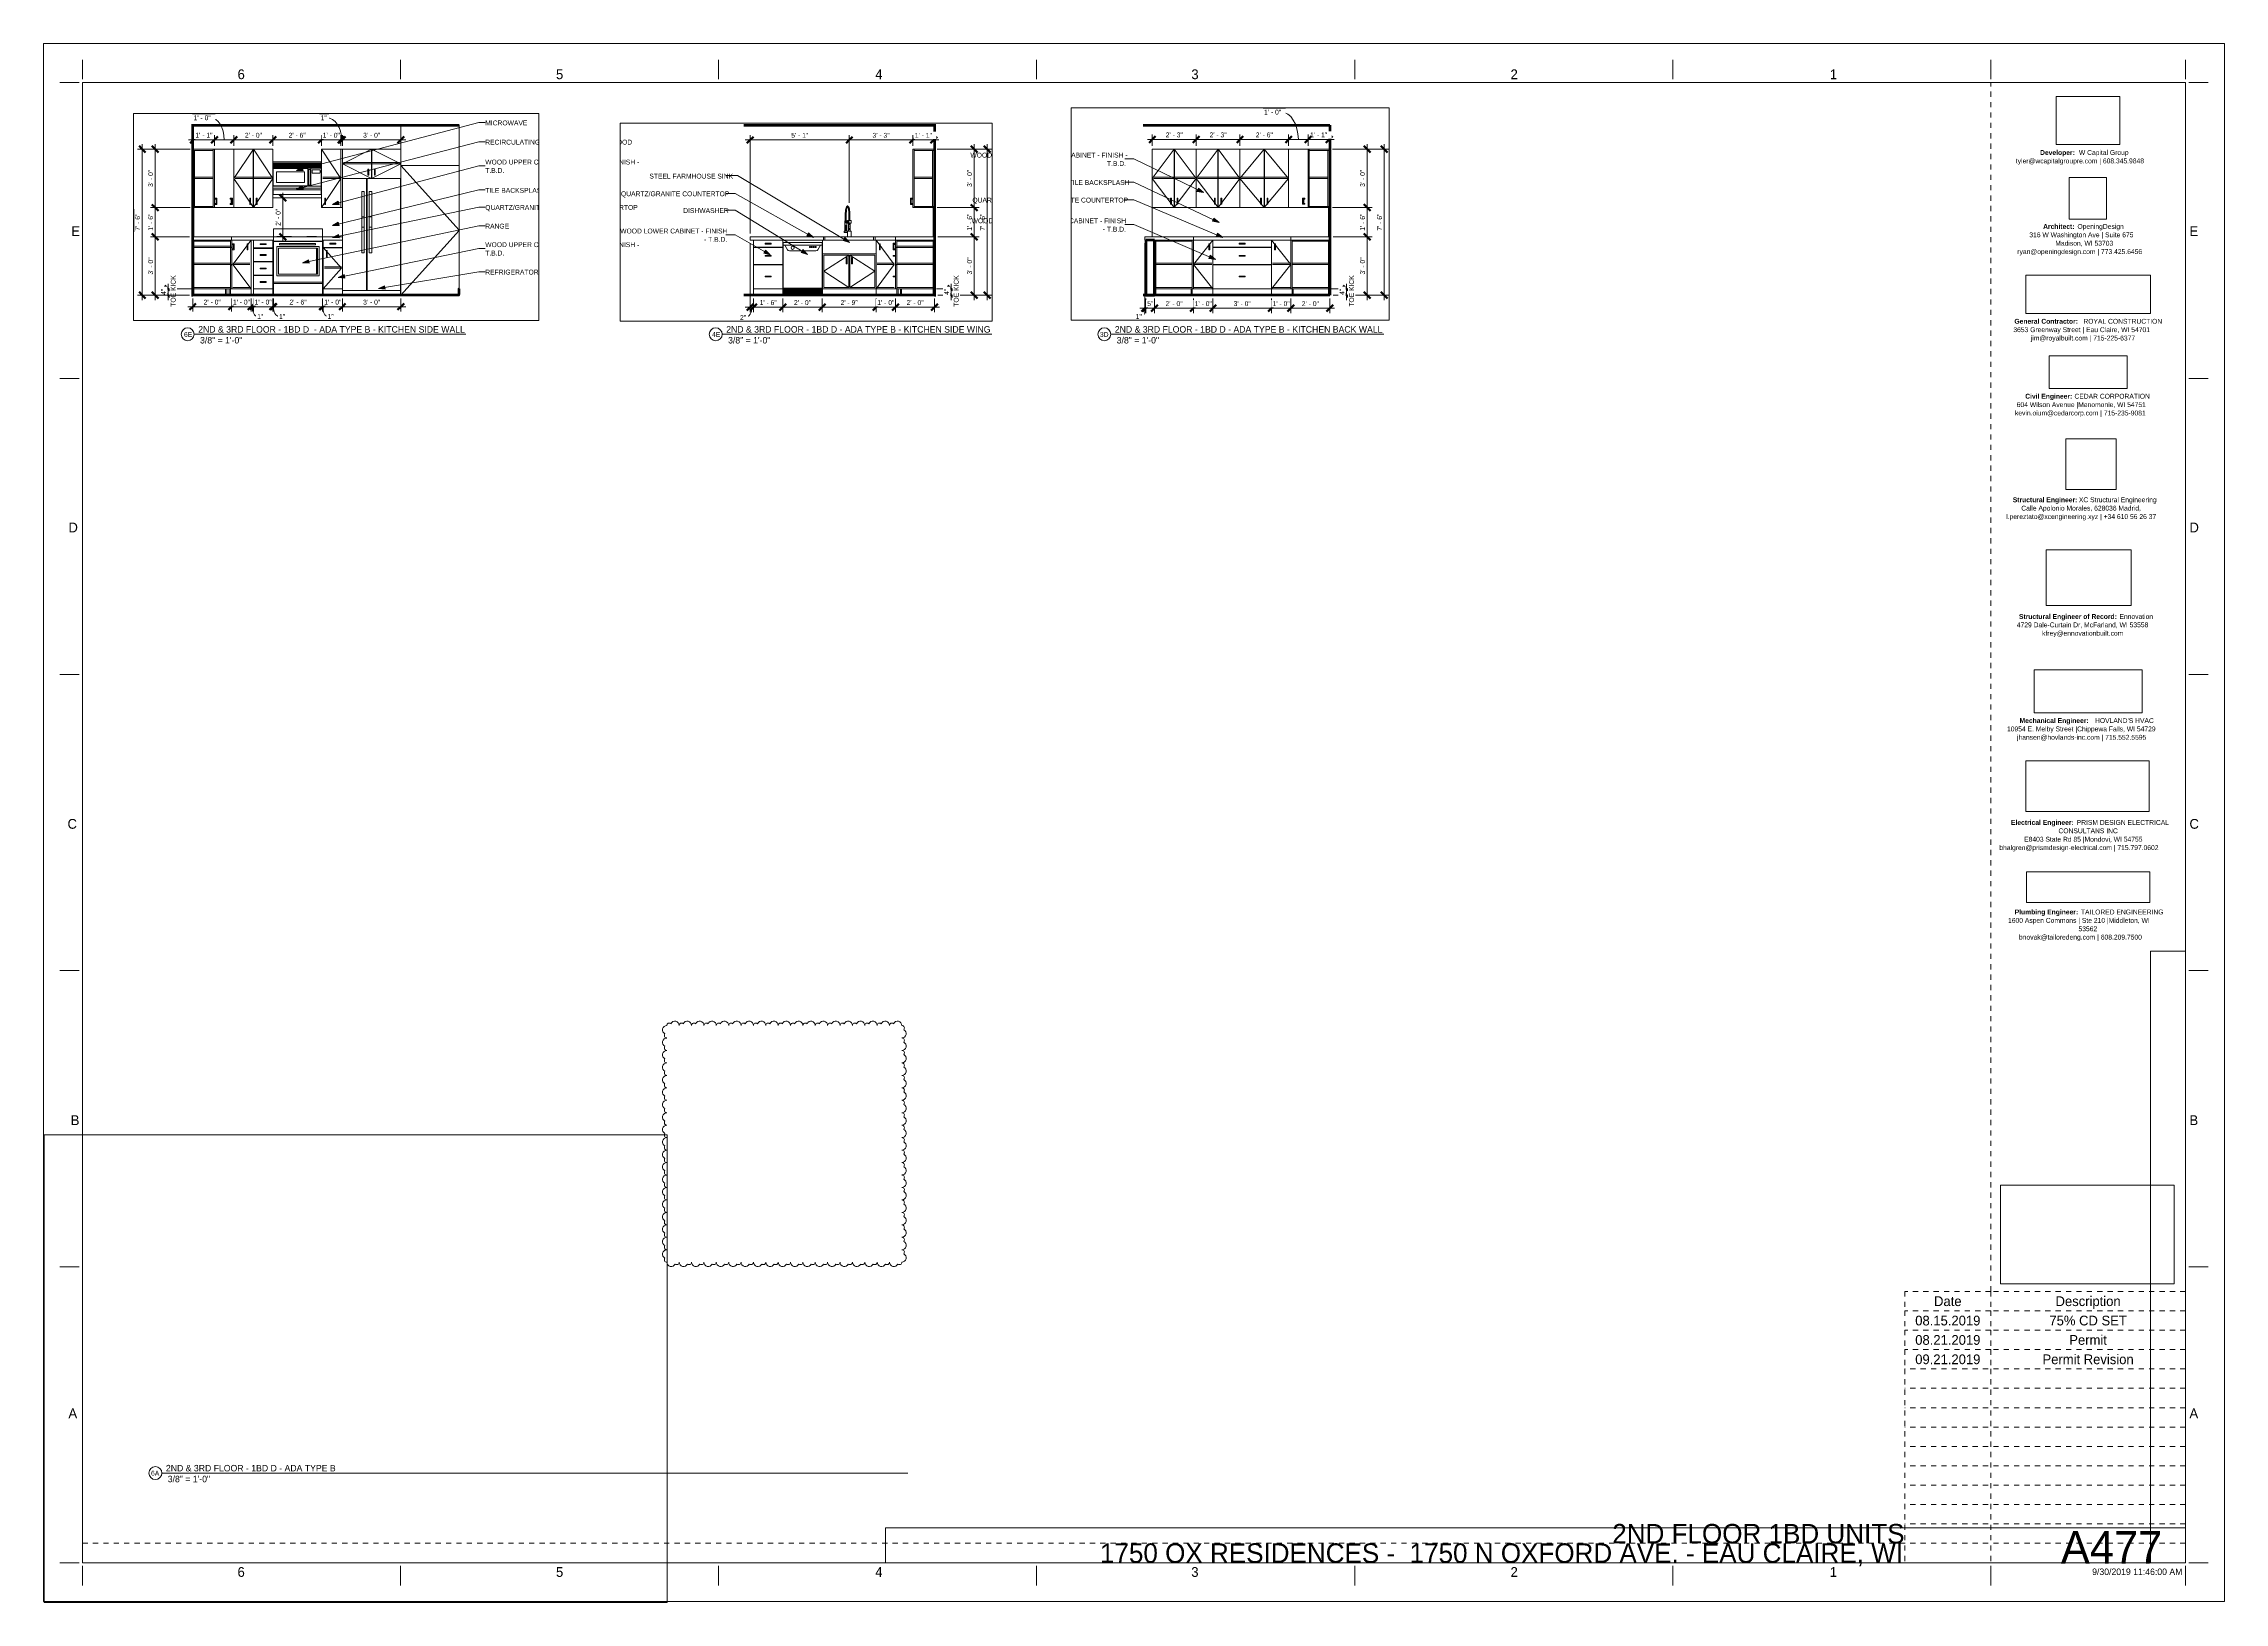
# Paper-space layout 'Layout1' of a CAD drawing. Header units: inches. Extents: x 0 to 42, y 0 to 30.
# The model-space entities are those that its viewports show. They can reach past a viewport. Long polylines and large blocks are cut down to what shows.
import ezdxf

# ---------------------------------------------------------------- set-up
doc = ezdxf.new("R2010")
doc.units = ezdxf.units.IN
doc.header["$MEASUREMENT"] = 0
for name, pattern in [('Center', [1.25, 0.25, -0.1875, 0.625, -0.1875]), ('Dash', [0.25, 0.125, -0.125]), ('Dash 1_16_', [0.125, 0.0625, -0.0625]), ('Dot 1_32_', [0.03125, 0, -0.03125])]:
    doc.linetypes.add(name, pattern=pattern)
for name, color, linetype, lineweight in [('0-6', 130, 'Continuous', 5), ('A-ANNO-DIMS', 211, 'Continuous', 9), ('A-ANNO-DIMS-32', 211, 'Continuous', 9), ('A-ANNO-NOTE', 131, 'Continuous', 9), ('A-DETL', 90, 'Continuous', 9), ('A-DOOR-3', 31, 'Continuous', 9), ('A-DOOR-5', 31, 'Dash 1_16_', 9), ('A-FLOR-2', 10, 'Continuous', 70), ('A-WALL', 113, 'Continuous', 18), ('A-WALL-2', 250, 'Continuous', 18), ('A-WALL-3', 113, 'Continuous', 70), ('A-WALL-4', 113, 'Continuous', 9), ('G-ANNO-REVC', 71, 'Continuous', 20), ('G-ANNO-SCHD', 231, 'Continuous', 9), ('G-ANNO-TEXT', 231, 'Continuous', 9), ('G-ANNO-TTLB', 6, 'Continuous', 9), ('G-ANNO-TTLB-MEDM', 33, 'Continuous', 20), ('I-WALL-1', 10, 'Continuous', 70), ('P-SANR-FIXT', 6, 'Continuous', 9), ('Q-CASE', 31, 'Continuous', 9), ('Q-CASE-2', 31, 'Center', 9), ('Q-CASE-HDLN', 31, 'Dash', 9), ('Q-SPCQ', 91, 'Continuous', 9)]:
    doc.layers.add(name, color=color, linetype=linetype, lineweight=lineweight)
doc.layers.add('G-ANNO-NPLT', color=191, linetype='Continuous', plot=False)
doc.styles.add('Century Gothic', font='ufonts.com_century-gothic.ttf', dxfattribs={"height": 3})
doc.styles.add('Century Gothic_1', font='ufonts.com_century-gothic.ttf', dxfattribs={"height": 0.1875})
doc.styles.add('Century Gothic_2', font='ufonts.com_century-gothic.ttf', dxfattribs={"height": 0.09375})
doc.styles.add('Century Gothic_3', font='ufonts.com_century-gothic.ttf', dxfattribs={"height": 0.125})
doc.styles.add('Century Gothic_4', font='ufonts.com_century-gothic.ttf', dxfattribs={"height": 0.625})
doc.styles.add('Century Gothic_5', font='ufonts.com_century-gothic.ttf', dxfattribs={"height": 0.375})
doc.styles.add('Century Gothic_B_2', font='GOTHICB.TTF', dxfattribs={"height": 0.09375})
doc.dimstyles.new('OD_1__HACK', dxfattribs={"dimscale": 12, "dimtxt": 3.132505, "dimasz": 0.333333, "dimexe": 0.25, "dimexo": 0.166667, "dimgap": 0.041667, "dimtad": 1, "dimdec": 0, "dimzin": 3, "dimdsep": 46, "dimlunit": 4, "dimtxsty": 'Century Gothic', "dimblk1": 'OBLIQUE', "dimblk2": 'OBLIQUE', "dimsah": 1, "dimcen": 0.09, "dimdle": 0.25, "dimazin": 0, "dimtfac": 1, "dimtdec": 4, "dimtix": 1, "dimtmove": 0, "dimatfit": 3, "dimfxl": 1, "dimtvp": 1, "dimtfill": 1, "dimfrac": 2, "dimtolj": 1, "dimtzin": 0, "dimarcsym": 2})
doc.dimstyles.new('OD_1__HACK_1', dxfattribs={"dimscale": 12, "dimtxt": 3.132505, "dimasz": 0.333333, "dimexe": 0.25, "dimexo": 0.166667, "dimgap": 0.041667, "dimtad": 1, "dimdec": 0, "dimzin": 3, "dimdsep": 46, "dimlunit": 4, "dimtxsty": 'Century Gothic', "dimblk1": 'OBLIQUE', "dimblk2": 'OBLIQUE', "dimsah": 1, "dimcen": 0.09, "dimdle": 0.25, "dimazin": 0, "dimtfac": 1, "dimtdec": 4, "dimtix": 1, "dimtmove": 1, "dimatfit": 3, "dimfxl": 1, "dimtvp": 1, "dimtfill": 1, "dimfrac": 2, "dimtolj": 1, "dimtzin": 0, "dimarcsym": 2})
doc.dimstyles.new('OD_1__HACK_2', dxfattribs={"dimscale": 12, "dimtxt": 3.132505, "dimasz": 0.333333, "dimexe": 0.25, "dimexo": 0.166667, "dimgap": 0.041667, "dimtad": 1, "dimdec": 0, "dimzin": 3, "dimdsep": 46, "dimlunit": 4, "dimtxsty": 'Century Gothic', "dimblk1": 'OBLIQUE', "dimblk2": 'OBLIQUE', "dimsah": 1, "dimcen": 0.09, "dimdle": 0.25, "dimazin": 0, "dimtfac": 1, "dimtdec": 4, "dimtix": 1, "dimtmove": 0, "dimatfit": 3, "dimfxl": 1, "dimtvp": 1, "dimtfill": 1, "dimfrac": 2, "dimtolj": 1, "dimtzin": 0, "dimarcsym": 2})
doc.dimstyles.new('OD_1__HACK_2_1', dxfattribs={"dimscale": 12, "dimtxt": 3.132505, "dimasz": 0.333333, "dimexe": 0.25, "dimexo": 0.166667, "dimgap": 0.041667, "dimtad": 1, "dimdec": 0, "dimzin": 3, "dimdsep": 46, "dimlunit": 4, "dimtxsty": 'Century Gothic', "dimblk1": 'OBLIQUE', "dimblk2": 'OBLIQUE', "dimsah": 1, "dimcen": 0.09, "dimdle": 0.25, "dimazin": 0, "dimtfac": 1, "dimtdec": 4, "dimtix": 1, "dimtmove": 1, "dimatfit": 3, "dimfxl": 1, "dimtvp": 1, "dimtfill": 1, "dimfrac": 2, "dimtolj": 1, "dimtzin": 0, "dimarcsym": 2})
picture_1 = doc.add_image_def('image1.jpg', size_in_pixel=(1176, 668))
picture_2 = doc.add_image_def('image2.jpg', size_in_pixel=(2440, 1006))
picture_3 = doc.add_image_def('image3.jpg', size_in_pixel=(785, 514))
picture_4 = doc.add_image_def('image4.png', size_in_pixel=(300, 300))
picture_5 = doc.add_image_def('image5.jpg', size_in_pixel=(336, 83))
picture_6 = doc.add_image_def('image6.jpg', size_in_pixel=(278, 110))
picture_7 = doc.add_image_def('image7.jpg', size_in_pixel=(302, 126))
picture_8 = doc.add_image_def('image8.jpg', size_in_pixel=(261, 80))
picture_9 = doc.add_image_def('image9.jpg', size_in_pixel=(344, 261))
picture_10 = doc.add_image_def('image10.jpg', size_in_pixel=(547, 610))
picture_11 = doc.add_image_def('image11.jpg', size_in_pixel=(95, 1663))
picture_12 = doc.add_image_def('image12.jpg', size_in_pixel=(3536, 95))

psp = doc.layouts.get("Layout1")

# ---------------------------------------------------------------- texts
at = {"layer": 'G-ANNO-SCHD', "color": 147, "char_height": 0.1875, "attachment_point": 2, "line_spacing_factor": 0.984502, "style": 'Century Gothic_1'}
for s, insert, width in [('Date', (36.663, 5.893), 0.73997), ('Description', (39.365, 5.893), 1.66316), ('08.15.2019', (36.663, 5.52), 1.54101), ('75% CD SET', (39.365, 5.52), 1.67726), ('08.21.2019', (36.663, 5.147), 1.54101), ('Permit', (39.365, 5.147), 0.9279), ('09.21.2019', (36.663, 4.774), 1.54101), ('Permit Revision', (39.365, 4.774), 2.20581)]:
    psp.add_mtext(s, dxfattribs=dict(at, insert=insert, width=width))
at = {"layer": 'G-ANNO-TTLB', "attachment_point": 1}
for s, insert, char_height, width, style in [('6E', (2.694, 24.461), 0.0937, 0.17359, 'Century Gothic_2'), ('2ND & 3RD FLOOR - 1BD D  - ADA TYPE B - KITCHEN SIDE WALL', (2.967, 24.574), 0.125, 6.21781, 'Century Gothic_3'), (' 3/8" = 1\'-0"', (2.956, 24.365), 0.125, 1.111, 'Century Gothic_3'), ('4E', (12.864, 24.461), 0.0937, 0.17359, 'Century Gothic_2'), ('2ND & 3RD FLOOR - 1BD D - ADA TYPE B - KITCHEN SIDE WING', (13.136, 24.574), 0.125, 6.20834, 'Century Gothic_3'), (' 3/8" = 1\'-0"', (13.126, 24.365), 0.125, 1.111, 'Century Gothic_3'), ('3D', (20.334, 24.461), 0.0937, 0.20831, 'Century Gothic_2'), ('2ND & 3RD FLOOR - 1BD D - ADA TYPE B - KITCHEN BACK WALL', (20.62, 24.574), 0.125, 6.29356, 'Century Gothic_3'), (' 3/8" = 1\'-0"', (20.61, 24.365), 0.125, 1.111, 'Century Gothic_3'), ('6A', (2.059, 2.534), 0.0937, 0.20516, 'Century Gothic_2'), ('2ND & 3RD FLOOR - 1BD D - ADA TYPE B', (2.345, 2.647), 0.125, 4.01791, 'Century Gothic_3'), (' 3/8" = 1\'-0"', (2.334, 2.438), 0.125, 1.111, 'Century Gothic_3'), ('2ND FLOOR 1BD UNITS', (30.201, 1.51), 0.375, 6.66284, 'Century Gothic_5'), ('1750 OX RESIDENCES -  1750 N OXFORD AVE. - EAU CLAIRE, WI', (20.334, 1.136), 0.375, 18.62187, 'Century Gothic_5')]:
    psp.add_mtext(s, dxfattribs=dict(at, insert=insert, char_height=char_height, width=width, style=style))

msp = doc.modelspace()

# ---------------------------------------------------------------- texts
at = {"layer": 'A-ANNO-NOTE', "insert": (-3162.25, 210.868), "char_height": 3, "width": 57.368, "attachment_point": 1, "style": 'Century Gothic'}
msp.add_mtext('STEEL FARMHOUSE SINK', dxfattribs=at)
at = {"layer": 'G-ANNO-TEXT', "char_height": 3, "attachment_point": 1, "style": 'Century Gothic'}
for s, insert, width in [('MICROWAVE', (-3236.163, 243.665), 33.229), ('RECIRCULATING RANGE HOOD', (-3236.163, 231.821), 77.265), ('WOOD UPPER CABINET - FINISH -', (-3236.163, 219.553), 79.891), ('T.B.D.', (-2909.43, 218.659), 13.231), ('T.B.D.', (-3236.163, 214.386), 13.231), ('TILE BACKSPLASH', (-2933.022, 206.93), 41.814), ('TILE BACKSPLASH', (-3236.163, 202.095), 41.814), ('QUARTZ/GRANITE COUNTERTOP', (-3179.739, 199.993), 78.376), ('QUARTZ/GRANITE COUNTERTOP', (-3236.163, 191.571), 78.376), ('DISHWASHER', (-3141.402, 189.656), 31.916), ('RANGE', (-3236.163, 180.061), 17.877), ('- T.B.D.', (-2912.02, 178.178), 16.362), ('WOOD LOWER CABINET - FINISH', (-3180.243, 177.069), 78.982), ('- T.B.D.', (-3128.576, 171.903), 16.362), ('WOOD UPPER CABINET - FINISH -', (-3236.163, 168.644), 79.891), ('T.B.D.', (-3236.163, 163.477), 13.231), ('REFRIGERATOR', (-3236.163, 151.752), 36.764)]:
    msp.add_mtext(s, dxfattribs=dict(at, insert=insert, width=width))

# ---------------------------------------------------------------- blocks, each defined once
blk = doc.blocks.new('OD Title Block - 30x42 - CDs - one-1998340-2ND FLOOR 1BD UNITS')
at = {"layer": 'G-ANNO-TTLB'}
for p, q in [((-0.01, 30.014), (41.99, 30.014)), ((-0.01, 0.014), (-0.01, 30.014)), ((41.99, 0.014), (41.99, 30.014)), ((-0.01, 0.014), (41.99, 0.014))]:
    blk.add_line(p, q, dxfattribs=at)
at = {"layer": 'G-ANNO-TTLB', "linetype": 'Dot 1_32_', "lineweight": 13}
for p, q in [((37.49, 5.989), (37.49, 29.264)), ((0.74, 1.137), (35.905, 1.137))]:
    blk.add_line(p, q, dxfattribs=at)
at = {"layer": 'G-ANNO-TTLB-MEDM'}
for p, q in [((0.74, 29.326), (0.74, 29.701)), ((6.865, 29.326), (6.865, 29.701)), ((12.99, 29.326), (12.99, 29.701)), ((19.115, 29.326), (19.115, 29.701)), ((25.24, 29.326), (25.24, 29.701)), ((31.365, 29.326), (31.365, 29.701)), ((37.49, 29.326), (37.49, 29.701)), ((41.24, 29.326), (41.24, 29.701)), ((0.677, 29.264), (0.302, 29.264)), ((0.74, 29.264), (41.24, 29.264)), ((0.74, 29.264), (0.74, 0.764)), ((41.24, 29.264), (41.24, 0.764)), ((41.302, 29.264), (41.677, 29.264)), ((0.677, 23.564), (0.302, 23.564)), ((41.302, 23.564), (41.677, 23.564)), ((0.677, 17.864), (0.302, 17.864)), ((41.302, 17.864), (41.677, 17.864)), ((0.677, 12.164), (0.302, 12.164)), ((41.302, 12.164), (41.677, 12.164)), ((0.677, 6.464), (0.302, 6.464)), ((41.302, 6.464), (41.677, 6.464)), ((0.677, 0.764), (0.302, 0.764)), ((0.74, 0.764), (41.24, 0.764)), ((0.74, 0.701), (0.74, 0.326)), ((6.865, 0.701), (6.865, 0.326)), ((12.99, 0.701), (12.99, 0.326)), ((19.115, 0.701), (19.115, 0.326)), ((25.24, 0.701), (25.24, 0.326)), ((31.365, 0.701), (31.365, 0.326)), ((37.49, 0.701), (37.49, 0.326)), ((41.24, 0.701), (41.24, 0.326)), ((41.302, 0.764), (41.677, 0.764))]:
    blk.add_line(p, q, dxfattribs=at)
at = {"layer": 'G-ANNO-TTLB', "attachment_point": 1}
for s, insert, char_height, width, style in [('6', (3.725, 29.517), 0.188, 0.17675, 'Century Gothic_1'), ('5', (9.858, 29.517), 0.188, 0.17675, 'Century Gothic_1'), ('4', (16.007, 29.517), 0.188, 0.17675, 'Century Gothic_1'), ('3', (22.094, 29.517), 0.188, 0.17675, 'Century Gothic_1'), ('2', (28.242, 29.517), 0.188, 0.17675, 'Century Gothic_1'), ('1', (34.391, 29.517), 0.188, 0.17675, 'Century Gothic_1'), ('tyler@wcapitalgroupre.com | 608.345.9848', (37.974, 27.802), 0.09375, 3.36141, 'Century Gothic_2'), ('Developer: ', (38.44, 27.964), 0.09375, 0.90584, 'Century Gothic_B_2'), ('W Capital Group', (39.188, 27.964), 0.09375, 1.32878, 'Century Gothic_2'), ('E', (0.523, 26.497), 0.188, 0.17044, 'Century Gothic_1'), ('Architect: ', (38.499, 26.54), 0.09375, 0.80169, 'Century Gothic_B_2'), ('OpeningDesign', (39.16, 26.54), 0.09375, 1.212, 'Century Gothic_2'), ('E', (41.317, 26.497), 0.188, 0.17044, 'Century Gothic_1'), ('ryan@openingdesign.com | 773.425.6456', (38.002, 26.056), 0.09375, 3.21937, 'Century Gothic_2'), ('316 W Washington Ave | Suite 675', (38.233, 26.379), 0.09375, 2.65756, 'Century Gothic_2'), ('Madison, WI 53703', (38.733, 26.217), 0.09375, 1.44556, 'Century Gothic_2'), ('3653 Greenway Street | Eau Claire, WI 54701', (37.925, 24.552), 0.09375, 3.4845, 'Century Gothic_2'), ('General Contractor: ', (37.946, 24.714), 0.09375, 1.60969, 'Century Gothic_B_2'), ('jim@royalbuilt.com | 715-225-6377', (38.263, 24.391), 0.09375, 2.66387, 'Century Gothic_2'), ('ROYAL CONSTRUCTION', (39.274, 24.714), 0.09375, 1.82116, 'Century Gothic_2'), ('604 Wilson Avenue |Menomonie, WI 54751', (37.99, 23.109), 0.09375, 3.32669, 'Century Gothic_2'), ('Civil Engineer: ', (38.154, 23.271), 0.09375, 1.14888, 'Century Gothic_B_2'), ('CEDAR CORPORATION', (39.102, 23.271), 0.09375, 1.78012, 'Century Gothic_2'), ('kevin.oium@cedarcorp.com | 715-235-9081', (37.956, 22.948), 0.09375, 3.40559, 'Century Gothic_2'), ('Structural Engineer: ', (37.914, 21.277), 0.09375, 1.54341, 'Century Gothic_B_2'), ('Calle Apolonio Morales, 628036 Madrid, ', (38.078, 21.116), 0.09375, 3.15309, 'Century Gothic_2'), ('XC Structural Engineering', (39.188, 21.277), 0.09375, 1.96319, 'Century Gothic_2'), ('D', (0.468, 20.791), 0.188, 0.23672, 'Century Gothic_1'), ('l.pereztato@xcengineering.xyz | +34 610 56 26 37', (37.787, 20.954), 0.09375, 3.81591, 'Century Gothic_2'), ('D', (41.317, 20.791), 0.188, 0.23672, 'Century Gothic_1'), ('Structural Engineer of Record: ', (38.034, 19.03), 0.09375, 2.34509, 'Century Gothic_B_2'), ('Ennovation', (39.969, 19.03), 0.0937, 0.87428, 'Century Gothic_2'), ('4729 Dale-Curtain Dr, McFarland, WI 53558', (37.992, 18.869), 0.09375, 3.32037, 'Century Gothic_2'), ('kfrey@ennovationbuilt.com', (38.479, 18.707), 0.09375, 2.13994, 'Century Gothic_2'), ('10954 E. Melby Street |Chippewa Falls, WI 54729', (37.803, 16.865), 0.09375, 3.77487, 'Century Gothic_2'), ('Mechanical Engineer: ', (38.045, 17.026), 0.09375, 1.76119, 'Century Gothic_B_2'), ("HOVLAND'S HVAC", (39.498, 17.026), 0.09375, 1.42663, 'Century Gothic_2'), ('jhansen@hovlands-inc.com | 715.552.5595', (37.996, 16.704), 0.09375, 3.31091, 'Century Gothic_2'), ('C', (0.45, 15.084), 0.188, 0.25881, 'Century Gothic_1'), ('Electrical Engineer: ', (37.88, 15.064), 0.09375, 1.53394, 'Century Gothic_B_2'), ('E8403 State Rd 85 |Mondovi, WI 54755', (38.133, 14.741), 0.09375, 2.9795, 'Century Gothic_2'), ('CONSULTANS INC', (38.794, 14.903), 0.09375, 1.37613, 'Century Gothic_2'), ('PRISM DESIGN ELECTRICAL ', (39.146, 15.064), 0.09375, 2.09891, 'Century Gothic_2'), ('C', (41.317, 15.084), 0.188, 0.25881, 'Century Gothic_1'), ('bhalgren@prismdesign-electrical.com | 715.797.0602', (37.656, 14.58), 0.09375, 4.13469, 'Century Gothic_2'), ('1600 Aspen Commons | Ste 210 |Middleton, WI ', (37.823, 13.178), 0.09375, 3.77172, 'Century Gothic_2'), ('Plumbing Engineer: ', (37.951, 13.34), 0.09375, 1.54656, 'Century Gothic_B_2'), ('TAILORED ENGINEERING', (39.227, 13.34), 0.09375, 1.87166, 'Century Gothic_2'), ('bnovak@tailoredeng.com | 608.209.7500', (38.034, 12.856), 0.09375, 3.21622, 'Century Gothic_2'), ('53562', (39.18, 13.017), 0.0937, 0.44188, 'Century Gothic_2'), ('B', (0.512, 9.378), 0.188, 0.18306, 'Century Gothic_1'), ('B', (41.317, 9.378), 0.188, 0.18306, 'Century Gothic_1'), ('A', (0.468, 3.734), 0.188, 0.23672, 'Century Gothic_1'), ('A', (41.317, 3.734), 0.188, 0.23672, 'Century Gothic_1'), ('6', (3.724, 0.679), 0.188, 0.17675, 'Century Gothic_1'), ('5', (9.858, 0.679), 0.188, 0.17675, 'Century Gothic_1'), ('4', (16.007, 0.679), 0.188, 0.17675, 'Century Gothic_1'), ('3', (22.093, 0.679), 0.188, 0.17675, 'Century Gothic_1'), ('2', (28.242, 0.679), 0.188, 0.17675, 'Century Gothic_1'), ('1', (34.39, 0.679), 0.188, 0.17675, 'Century Gothic_1')]:
    blk.add_mtext(s, dxfattribs=dict(at, insert=insert, char_height=char_height, width=width, style=style))
at = {"layer": 'G-ANNO-TTLB'}
image = blk.add_image(picture_9, insert=(38.752, 28.068), size_in_units=(1.226, 0.93), dxfattribs=at)
image.dxf.flags = 7
image = blk.add_image(picture_10, insert=(38.999, 26.632), size_in_units=(0.719, 0.802), rotation=0, dxfattribs=at)
image.dxf.flags = 7
image = blk.add_image(picture_8, insert=(38.163, 24.818), size_in_units=(2.404, 0.737), dxfattribs=at)
image.dxf.flags = 7
image = blk.add_image(picture_7, insert=(38.612, 23.375), size_in_units=(1.506, 0.628), dxfattribs=at)
image.dxf.flags = 7
image = blk.add_image(picture_4, insert=(38.938, 21.431), size_in_units=(0.97, 0.97), dxfattribs=at)
image.dxf.flags = 7
image = blk.add_image(picture_3, insert=(38.558, 19.194), size_in_units=(1.638, 1.072), dxfattribs=at)
image.dxf.flags = 7
image = blk.add_image(picture_6, insert=(38.326, 17.131), size_in_units=(2.077, 0.822), dxfattribs=at)
image.dxf.flags = 7
image = blk.add_image(picture_2, insert=(38.167, 15.226), size_in_units=(2.376, 0.98), dxfattribs=at)
image.dxf.flags = 7
image = blk.add_image(picture_5, insert=(38.179, 13.479), size_in_units=(2.372, 0.586), dxfattribs=at)
image.dxf.flags = 7
image = blk.add_image(picture_11, insert=(40.567, 0.764), size_in_units=(0.673, 11.775), dxfattribs=at)
image.dxf.flags = 7
image = blk.add_image(picture_1, insert=(37.679, 6.133), size_in_units=(3.341, 1.898), dxfattribs=at)
image.dxf.flags = 7
image = blk.add_image(picture_12, insert=(16.203, 0.764), size_in_units=(25.037, 0.673), dxfattribs=at)
image.dxf.flags = 7
blk = doc.blocks.new('Viewport - All On-568496-2ND FLOOR 1BD UNITS')
at = {"layer": 'G-ANNO-TTLB'}
for start, end in [(360, 180), (180, 360)]:
    blk.add_arc((-0.125, 0), 0.125, start, end, dxfattribs=at)
blk = doc.blocks.new('Family - ___-3000711-2ND FLOOR 1BD UNITS')
at = {"layer": 'G-ANNO-REVC'}
for centre, radius, start, end in [((11.992, 11.023), 0.0839, 90, 244.7912), ((11.992, 10.915), 0.048, 138.1897, 270), ((12.04, 11.107), 0.0477, 48.1897, 180), ((12.147, 11.107), 0.0834, 0, 154.7912), ((12.278, 11.107), 0.0477, 48.1897, 180), ((12.385, 11.107), 0.0834, 0, 154.7912), ((12.516, 11.107), 0.0477, 48.1897, 180), ((12.624, 11.107), 0.0834, 0, 154.7912), ((12.755, 11.107), 0.0477, 48.1897, 180), ((12.862, 11.107), 0.0834, 0, 154.7912), ((12.993, 11.107), 0.0477, 48.1897, 180), ((13.1, 11.107), 0.0834, 0, 154.7912), ((13.231, 11.107), 0.0477, 48.1897, 180), ((13.338, 11.107), 0.0834, 0, 154.7912), ((13.47, 11.107), 0.0477, 48.1897, 180), ((13.577, 11.107), 0.0834, 0, 154.7912), ((13.708, 11.107), 0.0477, 48.1897, 180), ((13.815, 11.107), 0.0834, 0, 154.7912), ((13.946, 11.107), 0.0477, 48.1897, 180), ((14.053, 11.107), 0.0834, 0, 154.7912), ((14.184, 11.107), 0.0477, 48.1897, 180), ((14.292, 11.107), 0.0834, 0, 154.7912), ((14.423, 11.107), 0.0477, 48.1897, 180), ((14.53, 11.107), 0.0834, 0, 154.7912), ((14.661, 11.107), 0.0477, 48.1897, 180), ((14.768, 11.107), 0.0834, 0, 154.7912), ((14.899, 11.107), 0.0477, 48.1897, 180), ((15.006, 11.107), 0.0834, 0, 154.7912), ((15.137, 11.107), 0.0477, 48.1897, 180), ((15.245, 11.107), 0.0834, 0, 154.7912), ((15.376, 11.107), 0.0477, 48.1897, 180), ((15.483, 11.107), 0.0834, 0, 154.7912), ((15.614, 11.107), 0.0477, 48.1897, 180), ((15.721, 11.107), 0.0834, 0, 154.7912), ((15.852, 11.107), 0.0477, 48.1897, 180), ((15.959, 11.107), 0.0834, 0, 154.7912), ((16.09, 11.107), 0.0477, 48.1897, 180), ((16.198, 11.107), 0.0834, 0, 154.7912), ((16.329, 11.107), 0.0477, 48.1897, 180), ((16.436, 11.107), 0.0834, 0, 154.7912), ((16.519, 11.059), 0.048, 318.1897, 90), ((16.519, 10.951), 0.0839, 270, 64.7912), ((11.992, 10.783), 0.0839, 90, 244.7912), ((11.992, 10.543), 0.0839, 90, 244.7912), ((11.992, 10.675), 0.048, 138.1897, 270), ((16.519, 10.819), 0.048, 318.1897, 90), ((16.519, 10.711), 0.0839, 270, 64.7912), ((16.519, 10.579), 0.048, 318.1897, 90), ((16.519, 10.471), 0.0839, 270, 64.7912), ((11.992, 10.303), 0.0839, 90, 244.7912), ((11.992, 10.063), 0.0839, 90, 244.7912), ((11.992, 10.435), 0.048, 138.1897, 270), ((11.992, 10.195), 0.048, 138.1897, 270), ((16.519, 10.339), 0.048, 318.1897, 90), ((16.519, 10.231), 0.0839, 270, 64.7912), ((16.519, 10.099), 0.048, 318.1897, 90), ((11.992, 9.824), 0.0839, 90, 244.7912), ((11.992, 9.584), 0.0839, 90, 244.7912), ((11.992, 9.956), 0.048, 138.1897, 270), ((11.992, 9.716), 0.048, 138.1897, 270), ((16.519, 9.991), 0.0839, 270, 64.7912), ((16.519, 9.86), 0.048, 318.1897, 90), ((16.519, 9.752), 0.0839, 270, 64.7912), ((16.519, 9.62), 0.048, 318.1897, 90), ((11.992, 9.344), 0.0839, 90, 244.7912), ((11.992, 9.476), 0.048, 138.1897, 270), ((11.992, 9.236), 0.048, 138.1897, 270), ((16.519, 9.512), 0.0839, 270, 64.7912), ((16.519, 9.38), 0.048, 318.1897, 90), ((16.519, 9.272), 0.0839, 270, 64.7912), ((11.992, 9.104), 0.0839, 90, 244.7912), ((11.992, 8.864), 0.0839, 90, 244.7912), ((11.992, 8.996), 0.048, 138.1897, 270), ((16.519, 9.14), 0.048, 318.1897, 90), ((16.519, 9.032), 0.0839, 270, 64.7912), ((16.519, 8.9), 0.048, 318.1897, 90), ((16.519, 8.792), 0.0839, 270, 64.7912), ((11.992, 8.624), 0.0839, 90, 244.7912), ((11.992, 8.385), 0.0839, 90, 244.7912), ((11.992, 8.756), 0.048, 138.1897, 270), ((11.992, 8.517), 0.048, 138.1897, 270), ((16.519, 8.66), 0.048, 318.1897, 90), ((16.519, 8.553), 0.0839, 270, 64.7912), ((16.519, 8.421), 0.048, 318.1897, 90), ((11.992, 8.145), 0.0839, 90, 244.7912), ((11.992, 7.905), 0.0839, 90, 244.7912), ((11.992, 8.277), 0.048, 138.1897, 270), ((11.992, 8.037), 0.048, 138.1897, 270), ((16.519, 8.313), 0.0839, 270, 64.7912), ((16.519, 8.181), 0.048, 318.1897, 90), ((16.519, 8.073), 0.0839, 270, 64.7912), ((16.519, 7.941), 0.048, 318.1897, 90), ((11.992, 7.665), 0.0839, 90, 244.7912), ((11.992, 7.797), 0.048, 138.1897, 270), ((11.992, 7.557), 0.048, 138.1897, 270), ((16.519, 7.833), 0.0839, 270, 64.7912), ((16.519, 7.701), 0.048, 318.1897, 90), ((16.519, 7.593), 0.0839, 270, 64.7912), ((11.992, 7.425), 0.0839, 90, 244.7912), ((11.992, 7.185), 0.0839, 90, 244.7912), ((11.992, 7.317), 0.048, 138.1897, 270), ((16.519, 7.461), 0.048, 318.1897, 90), ((16.519, 7.353), 0.0839, 270, 64.7912), ((16.519, 7.221), 0.048, 318.1897, 90), ((16.519, 7.114), 0.0839, 270, 64.7912), ((11.992, 6.946), 0.0839, 90, 244.7912), ((11.992, 6.706), 0.0839, 90, 244.7912), ((11.992, 7.078), 0.048, 138.1897, 270), ((11.992, 6.838), 0.048, 138.1897, 270), ((16.519, 6.982), 0.048, 318.1897, 90), ((16.519, 6.874), 0.0839, 270, 64.7912), ((16.519, 6.742), 0.048, 318.1897, 90), ((11.992, 6.598), 0.048, 138.1897, 270), ((12.076, 6.55), 0.0834, 180, 334.7912), ((12.183, 6.55), 0.0477, 228.1897, 0), ((12.314, 6.55), 0.0834, 180, 334.7912), ((12.421, 6.55), 0.0477, 228.1897, 0), ((12.552, 6.55), 0.0834, 180, 334.7912), ((12.659, 6.55), 0.0477, 228.1897, 0), ((12.79, 6.55), 0.0834, 180, 334.7912), ((12.898, 6.55), 0.0477, 228.1897, 0), ((13.029, 6.55), 0.0834, 180, 334.7912), ((13.136, 6.55), 0.0477, 228.1897, 0), ((13.267, 6.55), 0.0834, 180, 334.7912), ((13.374, 6.55), 0.0477, 228.1897, 0), ((13.505, 6.55), 0.0834, 180, 334.7912), ((13.612, 6.55), 0.0477, 228.1897, 0), ((13.744, 6.55), 0.0834, 180, 334.7912), ((13.851, 6.55), 0.0477, 228.1897, 0), ((13.982, 6.55), 0.0834, 180, 334.7912), ((14.089, 6.55), 0.0477, 228.1897, 0), ((14.22, 6.55), 0.0834, 180, 334.7912), ((14.327, 6.55), 0.0477, 228.1897, 0), ((14.458, 6.55), 0.0834, 180, 334.7912), ((14.566, 6.55), 0.0477, 228.1897, 0), ((14.697, 6.55), 0.0834, 180, 334.7912), ((14.804, 6.55), 0.0477, 228.1897, 0), ((14.935, 6.55), 0.0834, 180, 334.7912), ((15.042, 6.55), 0.0477, 228.1897, 0), ((15.173, 6.55), 0.0834, 180, 334.7912), ((15.28, 6.55), 0.0477, 228.1897, 0), ((15.411, 6.55), 0.0834, 180, 334.7912), ((15.519, 6.55), 0.0477, 228.1897, 0), ((15.65, 6.55), 0.0834, 180, 334.7912), ((15.757, 6.55), 0.0477, 228.1897, 0), ((15.888, 6.55), 0.0834, 180, 334.7912), ((15.995, 6.55), 0.0477, 228.1897, 0), ((16.126, 6.55), 0.0834, 180, 334.7912), ((16.233, 6.55), 0.0477, 228.1897, 0), ((16.364, 6.55), 0.0834, 180, 334.7912), ((16.472, 6.55), 0.0477, 228.1897, 0), ((16.519, 6.634), 0.0839, 270, 64.7912)]:
    blk.add_arc(centre, radius, start, end, dxfattribs=at)
blk = doc.blocks.new('CTR - 1st Phase - Shell_rvt-2-2ND _ 3RD FLOOR - 1BD D  - ADA TYPE B - KITCHEN SIDE WALL')
at = {"layer": 'A-FLOR-2'}
for p, q in [((-11363.398, 240.75), (-11198.427, 240.75)), ((-11198.427, 136), (-11363.398, 136))]:
    blk.add_line(p, q, dxfattribs=at)
blk = doc.blocks.new('CTR - 1st Phase - Common Walls_rvt-2-2ND _ 3RD FLOOR - 1BD D  - ADA TYPE B - KITCHEN SIDE WALL')
at = {"layer": 'A-WALL-2'}
blk.add_line((-11363.239, 136), (-11363.239, 240.772), dxfattribs=at)
at = {"layer": 'I-WALL-1'}
for p, q in [((-11362.614, 136), (-11362.614, 240.772)), ((-11363.398, 136), (-11362.614, 136))]:
    blk.add_line(p, q, dxfattribs=at)
blk = doc.blocks.new('Basic Wall _ INT - W4BØF - _5_8 GYP - 2X4 WOOD_BATT_ - 5_8 GYP_ - ___-2685895-2ND _ 3RD FLOOR - 1BD D  - ADA TYPE B - KITCHEN SIDE WALL')
at = {"layer": 'A-WALL'}
blk.add_line((-11198.45, 136.608), (-11198.45, 140), dxfattribs=at)
at = {"layer": 'A-WALL-3'}
for p, q in [((-11198.575, 139.918), (-11198.575, 136.608)), ((-11198.45, 140), (-11198.493, 140)), ((-11198.864, 136.108), (-11198.801, 136))]:
    blk.add_line(p, q, dxfattribs=at)
for centre, radius, start, end in [((-11198.493, 139.918), 0.0822, 90, 180), ((-11199.153, 136.608), 0.577, 300, 0), ((-11199.153, 136.608), 0.702, 300, 0)]:
    blk.add_arc(centre, radius, start, end, dxfattribs=at)
blk = doc.blocks.new('SWING - SINGLE - FLUSH - 36_ x 80_ - OFFSET PIVOT DOOR AT MAGIC PAK AND WASHER_DRYER-3199415-2ND _ 3RD FLOOR - 1BD D  - ADA TYPE B - KITCHEN SIDE WALL')
at = {"layer": 'A-DOOR-3'}
for p, q in [((-11198.45, 216), (-11234.357, 216)), ((-11234.357, 216), (-11234.357, 136))]:
    blk.add_line(p, q, dxfattribs=at)
at = {"layer": 'A-DOOR-5'}
for p, q in [((-11234.357, 216), (-11198.45, 176.104)), ((-11234.357, 136), (-11198.45, 175.896))]:
    blk.add_line(p, q, dxfattribs=at)
blk = doc.blocks.new('Refrigerator_-_Side-by-Side_6047 - 36_ X 30_-345559-2ND _ 3RD FLOOR - 1BD D  - ADA TYPE B - KITCHEN SIDE WALL')
at = {"layer": 'Q-SPCQ'}
for p, q in [((-11255.607, 208), (-11270.357, 208)), ((-11270.357, 208), (-11270.357, 138.869)), ((-11255.107, 208), (-11255.607, 208)), ((-11255.607, 138.869), (-11255.607, 208)), ((-11234.607, 208), (-11255.107, 208)), ((-11255.107, 208), (-11255.107, 138.869)), ((-11234.607, 138.869), (-11234.607, 208)), ((-11258.383, 184.288), (-11258.383, 200)), ((-11256.87, 200), (-11258.383, 200)), ((-11256.87, 200), (-11256.87, 184.288)), ((-11253.844, 184.288), (-11253.844, 200)), ((-11253.844, 200), (-11252.33, 200)), ((-11252.33, 200), (-11252.33, 184.288)), ((-11258.383, 177.937), (-11258.383, 184.288)), ((-11256.87, 184.288), (-11258.383, 184.288)), ((-11256.87, 184.288), (-11256.87, 177.937)), ((-11253.844, 177.937), (-11253.844, 184.288)), ((-11253.844, 184.288), (-11252.33, 184.288)), ((-11252.33, 184.288), (-11252.33, 177.937)), ((-11258.383, 162.226), (-11258.383, 177.937)), ((-11256.87, 177.937), (-11258.383, 177.937)), ((-11256.87, 177.937), (-11256.87, 162.226)), ((-11253.844, 162.226), (-11253.844, 177.937)), ((-11253.844, 177.937), (-11252.33, 177.937)), ((-11252.33, 177.937), (-11252.33, 162.226)), ((-11256.87, 162.226), (-11258.383, 162.226)), ((-11253.844, 162.226), (-11252.33, 162.226)), ((-11270.357, 136.369), (-11270.357, 138.869)), ((-11270.357, 138.869), (-11255.607, 138.869)), ((-11255.107, 138.869), (-11255.607, 138.869)), ((-11255.107, 138.869), (-11234.607, 138.869)), ((-11234.607, 138.869), (-11234.607, 136.369)), ((-11270.357, 136.369), (-11234.607, 136.369)), ((-11270.357, 136), (-11270.357, 136.369)), ((-11234.607, 136.369), (-11234.607, 136))]:
    blk.add_line(p, q, dxfattribs=at)
blk = doc.blocks.new('308 - 308-2727439-2ND _ 3RD FLOOR - 1BD D  - ADA TYPE B - KITCHEN SIDE WALL')
at = {"layer": 'Q-CASE'}
for p, q in [((-11349.239, 226), (-11337.239, 226)), ((-11337.239, 190), (-11337.239, 226)), ((-11337.239, 226), (-11337.239, 190)), ((-11339.537, 195.25), (-11339.537, 195.749)), ((-11339.537, 195.749), (-11338.477, 195.749)), ((-11338.477, 195.749), (-11338.132, 195.749)), ((-11338.477, 192), (-11338.477, 195.749)), ((-11338.132, 195.749), (-11338.132, 192)), ((-11338.83, 195.25), (-11339.537, 195.25)), ((-11338.83, 195.25), (-11338.83, 192.499)), ((-11338.83, 192.499), (-11339.537, 192.499)), ((-11339.537, 192.499), (-11339.537, 192)), ((-11339.537, 192), (-11338.477, 192)), ((-11338.477, 192), (-11338.132, 192)), ((-11337.239, 190), (-11349.239, 190))]:
    blk.add_line(p, q, dxfattribs=at)
blk = doc.blocks.new('30quot_MicrowaveVent_11166 - 70cm miele oven-2322118-2ND _ 3RD FLOOR - 1BD D  - ADA TYPE B - KITCHEN SIDE WALL')
at = {"layer": 'Q-CASE'}
for p, q in [((-11313.239, 217.472), (-11313.239, 218.26)), ((-11313.239, 218.26), (-11283.358, 218.26)), ((-11283.358, 218.26), (-11283.358, 217.472)), ((-11313.121, 217.472), (-11313.239, 217.472)), ((-11313.239, 217.472), (-11313.239, 214.323)), ((-11313.121, 217.079), (-11313.121, 217.472)), ((-11283.476, 217.472), (-11313.121, 217.472)), ((-11283.358, 217.472), (-11283.476, 217.472)), ((-11283.476, 217.472), (-11283.476, 217.079)), ((-11283.358, 214.323), (-11283.358, 217.472)), ((-11283.476, 217.079), (-11313.121, 217.079)), ((-11313.121, 216.291), (-11313.121, 216.685)), ((-11313.121, 216.685), (-11283.476, 216.685)), ((-11283.476, 216.291), (-11313.121, 216.291)), ((-11283.476, 216.685), (-11283.476, 216.291)), ((-11313.121, 215.504), (-11313.121, 215.898)), ((-11313.121, 215.898), (-11283.476, 215.898)), ((-11283.476, 215.898), (-11283.476, 215.504)), ((-11283.476, 215.504), (-11313.121, 215.504)), ((-11313.121, 214.717), (-11313.121, 215.11)), ((-11313.121, 215.11), (-11283.476, 215.11)), ((-11283.476, 215.11), (-11283.476, 214.717)), ((-11283.476, 214.717), (-11313.121, 214.717)), ((-11313.239, 214.323), (-11283.358, 214.323)), ((-11313.239, 214.205), (-11313.239, 214.323)), ((-11289.854, 214.205), (-11313.239, 214.205)), ((-11313.239, 214.205), (-11313.239, 203.26)), ((-11313.042, 203.457), (-11313.042, 214.008)), ((-11313.042, 214.008), (-11291.743, 214.008)), ((-11291.743, 214.008), (-11291.743, 203.457)), ((-11289.854, 203.26), (-11289.854, 214.205)), ((-11283.358, 214.205), (-11289.854, 214.205)), ((-11289.854, 214.205), (-11289.854, 203.26)), ((-11283.358, 214.323), (-11283.358, 214.205)), ((-11283.358, 203.26), (-11283.358, 214.205)), ((-11291.35, 203.91), (-11291.35, 213.505)), ((-11290.158, 213.505), (-11291.35, 213.505)), ((-11290.158, 213.505), (-11290.158, 203.91)), ((-11289.066, 211.549), (-11289.066, 212.927)), ((-11288.672, 213.32), (-11284.539, 213.32)), ((-11284.145, 212.927), (-11284.145, 211.549)), ((-11293.712, 212.039), (-11311.073, 212.039)), ((-11311.073, 212.039), (-11311.073, 205.425)), ((-11293.712, 212.039), (-11311.073, 212.039)), ((-11311.073, 212.039), (-11311.073, 205.425)), ((-11293.712, 205.425), (-11293.712, 212.039)), ((-11293.712, 205.425), (-11293.712, 212.039)), ((-11284.539, 211.155), (-11288.672, 211.155)), ((-11311.073, 205.425), (-11293.712, 205.425)), ((-11311.073, 205.425), (-11293.712, 205.425)), ((-11291.35, 203.91), (-11290.158, 203.91)), ((-11291.743, 203.457), (-11313.042, 203.457)), ((-11313.239, 203.26), (-11289.854, 203.26)), ((-11313.239, 202), (-11313.239, 203.26)), ((-11289.854, 203.26), (-11283.358, 203.26)), ((-11283.358, 203.26), (-11283.358, 202)), ((-11283.358, 202), (-11313.239, 202))]:
    blk.add_line(p, q, dxfattribs=at)
for centre, start, end in [((-11288.672, 212.927), 90, 180), ((-11284.539, 212.927), 0, 90), ((-11288.672, 211.549), 180, 270), ((-11284.539, 211.549), 270, 0)]:
    blk.add_arc(centre, 0.394, start, end, dxfattribs=at)
blk = doc.blocks.new('300 Series Wall Hung Cabinet_302 - 24_ X 36_-2573584-2ND _ 3RD FLOOR - 1BD D  - ADA TYPE B - KITCHEN SIDE WALL')
at = {"layer": 'Q-CASE'}
for p, q in [((-11337.239, 226), (-11337.239, 190)), ((-11325.364, 226), (-11337.239, 226)), ((-11325.364, 190), (-11325.364, 226)), ((-11325.364, 226), (-11325.114, 226)), ((-11325.114, 226), (-11325.114, 190)), ((-11313.239, 226), (-11325.114, 226)), ((-11313.239, 218.26), (-11313.239, 226)), ((-11325.114, 225.25), (-11325.364, 225.25)), ((-11313.239, 200.5), (-11313.239, 202)), ((-11327.489, 195.749), (-11327.001, 195.749)), ((-11327.489, 192), (-11327.489, 195.749)), ((-11327.001, 195.749), (-11327.001, 192)), ((-11323.489, 195.749), (-11323.001, 195.749)), ((-11323.489, 192), (-11323.489, 195.749)), ((-11323.001, 195.749), (-11323.001, 192)), ((-11313.239, 190), (-11313.239, 196)), ((-11327.489, 192), (-11327.001, 192)), ((-11323.489, 192), (-11323.001, 192)), ((-11325.364, 190.75), (-11325.114, 190.75)), ((-11337.239, 190), (-11325.364, 190)), ((-11325.114, 190), (-11325.364, 190)), ((-11325.114, 190), (-11313.239, 190))]:
    blk.add_line(p, q, dxfattribs=at)
at = {"layer": 'Q-CASE-2'}
for p, q in [((-11337.239, 208), (-11325.239, 226)), ((-11325.239, 226), (-11313.239, 208)), ((-11336.489, 208.75), (-11313.989, 208.75)), ((-11325.239, 190), (-11337.239, 208)), ((-11336.489, 208), (-11313.989, 208)), ((-11313.239, 208), (-11325.239, 190))]:
    blk.add_line(p, q, dxfattribs=at)
blk = doc.blocks.new('Single Door 1 Drawer 211 - 211 Base Cabinet Single Door1 Drawer 12_-2709705-2ND _ 3RD FLOOR - 1BD D  - ADA TYPE B - KITCHEN SIDE WALL')
at = {"layer": 'Q-CASE'}
for p, q in [((-11282.232, 170), (-11282.232, 165.5)), ((-11270.357, 170), (-11282.232, 170)), ((-11278.107, 168.002), (-11274.357, 168.002)), ((-11278.107, 168.002), (-11278.107, 167.5)), ((-11274.357, 168.002), (-11274.357, 167.5)), ((-11274.357, 167.5), (-11278.107, 167.5)), ((-11282.232, 165.5), (-11270.357, 165.5)), ((-11282.232, 165.25), (-11282.232, 165.5)), ((-11282.232, 165.25), (-11282.232, 140)), ((-11270.357, 165.25), (-11282.232, 165.25)), ((-11281.482, 165.5), (-11281.482, 165.25)), ((-11270.982, 165.25), (-11270.982, 165.5)), ((-11280.22, 163.499), (-11279.732, 163.499)), ((-11280.22, 159.751), (-11280.22, 163.499)), ((-11279.732, 163.499), (-11279.732, 159.751)), ((-11280.22, 159.751), (-11279.732, 159.751)), ((-11282.232, 140), (-11270.357, 140)), ((-11282.232, 140), (-11282.232, 136))]:
    blk.add_line(p, q, dxfattribs=at)
at = {"layer": 'Q-CASE-2'}
for p, q in [((-11282.232, 165.5), (-11270.982, 152.75)), ((-11281.482, 153.5), (-11270.982, 153.5)), ((-11270.982, 152.75), (-11282.232, 140)), ((-11281.482, 152.75), (-11270.982, 152.75))]:
    blk.add_line(p, q, dxfattribs=at)
blk = doc.blocks.new('300 Series Wall Hung Cabinet_302 - 30_ X 36_-2573882-2ND _ 3RD FLOOR - 1BD D  - ADA TYPE B - KITCHEN SIDE WALL')
at = {"layer": 'Q-CASE'}
for p, q in [((-11349.989, 226), (-11362.239, 226)), ((-11362.239, 226), (-11362.239, 225.25)), ((-11349.989, 226), (-11349.989, 190)), ((-11349.239, 226), (-11349.989, 226)), ((-11349.989, 225.25), (-11349.989, 226)), ((-11349.239, 190), (-11349.239, 226)), ((-11362.239, 225.25), (-11362.239, 190.75)), ((-11361.489, 225.25), (-11362.239, 225.25)), ((-11362.239, 225.25), (-11349.989, 225.25)), ((-11361.489, 190.75), (-11361.489, 225.25)), ((-11349.239, 195.749), (-11347.74, 195.749)), ((-11347.74, 192), (-11347.74, 195.749)), ((-11349.239, 195.25), (-11348.239, 195.25)), ((-11348.239, 195.25), (-11348.239, 192.499)), ((-11348.239, 192.499), (-11349.239, 192.499)), ((-11349.239, 192), (-11347.74, 192)), ((-11362.239, 190.75), (-11361.489, 190.75)), ((-11349.989, 190.75), (-11362.239, 190.75)), ((-11362.239, 190.75), (-11362.239, 190)), ((-11349.989, 190), (-11349.989, 190.75)), ((-11362.239, 190), (-11349.989, 190)), ((-11349.989, 190), (-11349.239, 190))]:
    blk.add_line(p, q, dxfattribs=at)
at = {"layer": 'Q-CASE-2'}
for p, q in [((-11349.989, 208.75), (-11361.489, 208.75)), ((-11349.989, 208), (-11361.489, 208))]:
    blk.add_line(p, q, dxfattribs=at)
blk = doc.blocks.new('Base Cabinet 4 Drawer 254 - Base Cabinet 4 Drawer 254 12_-2556189-2ND _ 3RD FLOOR - 1BD D  - ADA TYPE B - KITCHEN SIDE WALL')
at = {"layer": 'Q-CASE'}
for p, q in [((-11313.239, 170), (-11325.239, 170)), ((-11325.239, 170), (-11325.239, 165.125)), ((-11313.239, 165.125), (-11313.239, 170)), ((-11321.114, 167.752), (-11317.364, 167.752)), ((-11321.114, 167.25), (-11321.114, 167.752)), ((-11317.364, 167.25), (-11317.364, 167.752)), ((-11317.364, 167.25), (-11321.114, 167.25)), ((-11325.239, 165.125), (-11313.239, 165.125)), ((-11313.239, 164.875), (-11325.239, 164.875)), ((-11325.239, 164.875), (-11325.239, 156.792)), ((-11324.489, 165.125), (-11324.489, 164.875)), ((-11313.989, 164.875), (-11313.989, 165.125)), ((-11313.239, 165.125), (-11313.239, 164.875)), ((-11313.239, 156.792), (-11313.239, 164.875)), ((-11321.114, 161.085), (-11317.364, 161.085)), ((-11321.114, 160.583), (-11321.114, 161.085)), ((-11317.364, 160.583), (-11317.364, 161.085)), ((-11317.364, 160.583), (-11321.114, 160.583)), ((-11325.239, 156.792), (-11313.239, 156.792)), ((-11313.239, 156.542), (-11325.239, 156.542)), ((-11325.239, 156.542), (-11325.239, 148.458)), ((-11324.489, 156.792), (-11324.489, 156.542)), ((-11313.989, 156.542), (-11313.989, 156.792)), ((-11313.239, 156.792), (-11313.239, 156.542)), ((-11313.239, 148.458), (-11313.239, 156.542)), ((-11321.114, 152.752), (-11317.364, 152.752)), ((-11321.114, 152.25), (-11321.114, 152.752)), ((-11317.364, 152.25), (-11317.364, 152.752)), ((-11317.364, 152.25), (-11321.114, 152.25)), ((-11325.239, 148.458), (-11313.239, 148.458)), ((-11324.489, 148.458), (-11324.489, 148.208)), ((-11313.989, 148.208), (-11313.989, 148.458)), ((-11313.239, 148.458), (-11313.239, 148.208)), ((-11313.239, 148.208), (-11325.239, 148.208)), ((-11325.239, 148.208), (-11325.239, 140)), ((-11313.239, 140), (-11313.239, 148.208)), ((-11321.114, 144.419), (-11317.364, 144.419)), ((-11321.114, 143.917), (-11321.114, 144.419)), ((-11317.364, 143.917), (-11317.364, 144.419)), ((-11317.364, 143.917), (-11321.114, 143.917)), ((-11325.239, 140), (-11313.239, 140)), ((-11313.239, 136), (-11313.239, 140))]:
    blk.add_line(p, q, dxfattribs=at)
blk = doc.blocks.new('300 Series Wall Hung Cabinet_302 - 18_ x 36_-2359323-2ND _ 3RD FLOOR - 1BD D  - ADA TYPE B - KITCHEN SIDE WALL')
at = {"layer": 'Q-CASE'}
for p, q in [((-11252.482, 226), (-11270.357, 226)), ((-11252.482, 208), (-11252.482, 226)), ((-11252.482, 226), (-11252.232, 226)), ((-11234.357, 226), (-11252.232, 226)), ((-11252.232, 226), (-11252.232, 208)), ((-11252.232, 225.25), (-11252.482, 225.25)), ((-11254.595, 213.749), (-11254.107, 213.749)), ((-11254.595, 210), (-11254.595, 213.749)), ((-11254.107, 213.749), (-11254.107, 210)), ((-11250.595, 213.749), (-11250.107, 213.749)), ((-11250.595, 210), (-11250.595, 213.749)), ((-11250.107, 213.749), (-11250.107, 210)), ((-11254.595, 210), (-11254.107, 210)), ((-11250.595, 210), (-11250.107, 210)), ((-11252.482, 208.75), (-11252.232, 208.75)), ((-11234.607, 208), (-11234.357, 208))]:
    blk.add_line(p, q, dxfattribs=at)
at = {"layer": 'Q-CASE-2'}
for p, q in [((-11252.357, 226), (-11270.357, 217)), ((-11234.357, 217), (-11252.357, 226)), ((-11235.107, 217.75), (-11269.607, 217.75)), ((-11270.357, 217), (-11252.357, 208)), ((-11235.107, 217), (-11269.607, 217)), ((-11252.357, 208), (-11234.357, 217))]:
    blk.add_line(p, q, dxfattribs=at)
blk = doc.blocks.new('300 Series Wall Hung Cabinet_301 - 12_-2216986-2ND _ 3RD FLOOR - 1BD D  - ADA TYPE B - KITCHEN SIDE WALL')
at = {"layer": 'Q-CASE'}
for p, q in [((-11283.239, 226), (-11283.239, 200.5)), ((-11271.255, 226), (-11283.239, 226)), ((-11283.239, 196), (-11283.239, 190)), ((-11281.239, 195.749), (-11280.751, 195.749)), ((-11281.239, 192), (-11281.239, 195.749)), ((-11280.751, 195.749), (-11280.751, 192)), ((-11281.239, 192), (-11280.751, 192)), ((-11283.239, 190), (-11271.255, 190))]:
    blk.add_line(p, q, dxfattribs=at)
at = {"layer": 'Q-CASE-2'}
for p, q in [((-11271.255, 208.023), (-11283.239, 226)), ((-11282.489, 208.75), (-11271.989, 208.75)), ((-11271.255, 207.977), (-11283.239, 190)), ((-11282.489, 208), (-11271.989, 208))]:
    blk.add_line(p, q, dxfattribs=at)
blk = doc.blocks.new('Base Cabinet Corner 197 - Base Cabinet Corner 197-2565125-2ND _ 3RD FLOOR - 1BD D  - ADA TYPE B - KITCHEN SIDE WALL')
at = {"layer": 'Q-CASE'}
for p, q in [((-11338.614, 170), (-11338.597, 170)), ((-11338.597, 140), (-11338.597, 170)), ((-11338.597, 170), (-11326.614, 170)), ((-11326.614, 140), (-11326.614, 170)), ((-11338.597, 167.75), (-11337.119, 167.75)), ((-11337.119, 164.001), (-11337.119, 167.75)), ((-11329.114, 167.75), (-11328.626, 167.75)), ((-11329.114, 164.001), (-11329.114, 167.75)), ((-11328.626, 167.75), (-11328.626, 164.001)), ((-11337.618, 167.251), (-11338.597, 167.251)), ((-11337.618, 167.251), (-11337.618, 164.5)), ((-11337.618, 164.5), (-11338.597, 164.5)), ((-11338.597, 164.001), (-11337.119, 164.001)), ((-11329.114, 164.001), (-11328.626, 164.001)), ((-11340.132, 136), (-11340.132, 140)), ((-11339.364, 136), (-11339.364, 140)), ((-11339.364, 136), (-11339.364, 140)), ((-11338.597, 140), (-11338.614, 140)), ((-11326.614, 140), (-11338.597, 140))]:
    blk.add_line(p, q, dxfattribs=at)
at = {"layer": 'Q-CASE-2'}
for p, q in [((-11326.614, 170), (-11337.847, 155)), ((-11337.847, 155.75), (-11327.364, 155.75)), ((-11337.847, 155), (-11326.614, 140)), ((-11337.847, 155), (-11327.364, 155)), ((-11337.847, 140.75), (-11327.364, 140.75)), ((-11337.847, 140), (-11327.364, 140))]:
    blk.add_line(p, q, dxfattribs=at)
blk = doc.blocks.new('Base Cabinet 3 Drawer 230 - Base Cabinet 3 Drawer 230 36_-2567957-2ND _ 3RD FLOOR - 1BD D  - ADA TYPE B - KITCHEN SIDE WALL')
at = {"layer": 'Q-CASE'}
for p, q in [((-11339.364, 170), (-11362.614, 170)), ((-11362.614, 170), (-11362.614, 169.25)), ((-11338.614, 170), (-11339.364, 170)), ((-11339.364, 170), (-11339.364, 165.625)), ((-11339.364, 169.25), (-11339.364, 170)), ((-11338.614, 165.625), (-11338.614, 170)), ((-11362.614, 169.25), (-11339.364, 169.25)), ((-11361.864, 169.25), (-11362.614, 169.25)), ((-11362.614, 169.25), (-11362.614, 140)), ((-11361.864, 140), (-11361.864, 169.25)), ((-11339.364, 165.625), (-11338.614, 165.625)), ((-11339.364, 165.375), (-11339.364, 165.625)), ((-11338.614, 165.375), (-11339.364, 165.375)), ((-11339.364, 165.375), (-11339.364, 155)), ((-11338.614, 155), (-11338.614, 165.375)), ((-11339.364, 155), (-11338.614, 155)), ((-11339.364, 154.625), (-11339.364, 155)), ((-11338.614, 154.625), (-11339.364, 154.625)), ((-11339.364, 154.625), (-11339.364, 140)), ((-11338.614, 140), (-11338.614, 154.625)), ((-11339.364, 140.753), (-11361.864, 140.753)), ((-11361.864, 140.753), (-11361.864, 140)), ((-11339.364, 140), (-11339.364, 140.753)), ((-11361.864, 140), (-11362.614, 140)), ((-11362.614, 140), (-11362.614, 136)), ((-11362.614, 140), (-11361.864, 140)), ((-11361.864, 136), (-11361.864, 140)), ((-11361.864, 140), (-11339.364, 140)), ((-11341.614, 140), (-11342.364, 140)), ((-11342.364, 140), (-11342.364, 136)), ((-11341.614, 136), (-11341.614, 140)), ((-11339.364, 140), (-11338.614, 140)), ((-11362.614, 136), (-11361.864, 136)), ((-11342.364, 136), (-11341.614, 136))]:
    blk.add_line(p, q, dxfattribs=at)
at = {"layer": 'Q-CASE-2'}
for p, q in [((-11361.864, 166.25), (-11339.364, 166.25)), ((-11361.864, 165.5), (-11339.364, 165.5)), ((-11361.864, 155.75), (-11339.364, 155.75)), ((-11361.864, 155), (-11339.364, 155))]:
    blk.add_line(p, q, dxfattribs=at)
blk = doc.blocks.new('Cabinet Filler50 - Cabinet Filler-2794800-2ND _ 3RD FLOOR - 1BD D  - ADA TYPE B - KITCHEN SIDE WALL')
at = {"layer": 'A-WALL'}
for p, q in [((-11271.255, 226), (-11270.357, 226)), ((-11271.255, 190), (-11271.255, 226)), ((-11270.357, 208), (-11270.357, 226)), ((-11270.357, 190), (-11271.255, 190))]:
    blk.add_line(p, q, dxfattribs=at)
blk = doc.blocks.new('Cabinet Filler51 - Cabinet Filler-2794924-2ND _ 3RD FLOOR - 1BD D  - ADA TYPE B - KITCHEN SIDE WALL')
at = {"layer": 'A-WALL'}
for p, q in [((-11326.614, 170), (-11325.239, 170)), ((-11326.614, 136), (-11326.614, 170)), ((-11325.239, 136), (-11325.239, 170))]:
    blk.add_line(p, q, dxfattribs=at)
blk = doc.blocks.new('Range_Hood_386 - 30_ Wide-2577799-2ND _ 3RD FLOOR - 1BD D  - ADA TYPE B - KITCHEN SIDE WALL')
at = {"layer": 'Q-SPCQ'}
for p, q in [((-11283.358, 202), (-11283.239, 202)), ((-11313.239, 201), (-11312.989, 201)), ((-11313.239, 198), (-11313.239, 200.5)), ((-11312.989, 201), (-11283.489, 201)), ((-11312.989, 198.125), (-11312.989, 201)), ((-11283.489, 201), (-11283.239, 201)), ((-11283.489, 201), (-11283.489, 198.125)), ((-11283.239, 200.5), (-11283.239, 198)), ((-11313.239, 196), (-11313.239, 198)), ((-11313.239, 198), (-11283.239, 198)), ((-11283.489, 198.125), (-11312.989, 198.125)), ((-11283.239, 198), (-11283.239, 196)), ((-11313.239, 196), (-11283.239, 196))]:
    blk.add_line(p, q, dxfattribs=at)
blk = doc.blocks.new('CTR - 1st Phase - Shell_rvt-3-2ND _ 3RD FLOOR - 1BD D - ADA TYPE B - KITCHEN SIDE WING')
at = {"layer": 'A-FLOR-2'}
for p, q in [((11245.176, 240.75), (11363.419, 240.75)), ((11363.419, 136), (11245.176, 136))]:
    blk.add_line(p, q, dxfattribs=at)
blk = doc.blocks.new('CTR - 1st Phase - Common Walls_rvt-3-2ND _ 3RD FLOOR - 1BD D - ADA TYPE B - KITCHEN SIDE WING')
at = {"layer": 'A-WALL-2'}
blk.add_line((11363.239, 240.772), (11363.239, 136), dxfattribs=at)
at = {"layer": 'I-WALL-1'}
for p, q in [((11362.614, 240.772), (11362.614, 136)), ((11362.614, 136), (11363.419, 136))]:
    blk.add_line(p, q, dxfattribs=at)
blk = doc.blocks.new('Dishwasher_15404 - 34_ counter-547918-2ND _ 3RD FLOOR - 1BD D - ADA TYPE B - KITCHEN SIDE WING')
at = {"layer": 'Q-SPCQ'}
for p, q in [((11269.364, 168.5), (11269.364, 166.791)), ((11269.364, 168.5), (11269.561, 168.5)), ((11269.561, 168.5), (11292.293, 168.5)), ((11292.293, 168.5), (11293.364, 168.5)), ((11293.364, 166.791), (11293.364, 168.5)), ((11269.561, 166.791), (11269.364, 166.791)), ((11269.364, 166.791), (11269.364, 140.331)), ((11269.364, 166.791), (11269.561, 166.791)), ((11270.457, 166.791), (11269.561, 166.791)), ((11269.561, 166.791), (11270.457, 166.791)), ((11292.271, 166.791), (11270.457, 166.791)), ((11270.457, 166.791), (11271.973, 164.056)), ((11290.755, 164.056), (11292.271, 166.791)), ((11292.293, 166.791), (11292.271, 166.791)), ((11292.271, 166.791), (11293.168, 166.791)), ((11293.168, 166.791), (11293.364, 166.791)), ((11293.364, 140.331), (11293.364, 166.791)), ((11286.105, 165.937), (11285.514, 165.937)), ((11285.514, 165.937), (11285.514, 165.347)), ((11286.105, 165.347), (11286.105, 165.937)), ((11287.286, 165.937), (11286.696, 165.937)), ((11286.696, 165.937), (11286.696, 165.347)), ((11287.286, 165.347), (11287.286, 165.937)), ((11288.467, 165.937), (11287.877, 165.937)), ((11287.877, 165.937), (11287.877, 165.347)), ((11288.467, 165.347), (11288.467, 165.937)), ((11289.648, 165.937), (11289.058, 165.937)), ((11289.058, 165.937), (11289.058, 165.347)), ((11289.648, 165.347), (11289.648, 165.937)), ((11285.514, 165.347), (11286.105, 165.347)), ((11286.696, 165.347), (11287.286, 165.347)), ((11287.877, 165.347), (11288.467, 165.347)), ((11289.058, 165.347), (11289.648, 165.347)), ((11273.179, 163.346), (11289.55, 163.346)), ((11269.561, 140.331), (11269.364, 140.331)), ((11269.364, 139.937), (11269.364, 140.331)), ((11293.168, 140.331), (11269.561, 140.331)), ((11293.364, 140.331), (11293.168, 140.331)), ((11293.364, 139.937), (11293.364, 140.331)), ((11293.364, 139.937), (11269.364, 139.937)), ((11269.364, 139.937), (11269.364, 136)), ((11269.788, 139.395), (11269.788, 139.591)), ((11269.788, 139.591), (11270.939, 139.591)), ((11270.939, 139.937), (11291.79, 139.937)), ((11270.939, 139.591), (11291.79, 139.591)), ((11291.79, 139.591), (11292.941, 139.591)), ((11292.941, 139.591), (11292.941, 139.395)), ((11293.364, 136), (11293.364, 139.937)), ((11270.939, 139.395), (11269.788, 139.395)), ((11269.788, 139.001), (11269.788, 139.198)), ((11269.788, 139.198), (11270.939, 139.198)), ((11270.939, 139.001), (11269.788, 139.001)), ((11291.79, 139.395), (11270.939, 139.395)), ((11270.939, 139.198), (11291.79, 139.198)), ((11291.79, 139.001), (11270.939, 139.001)), ((11292.941, 139.395), (11291.79, 139.395)), ((11291.79, 139.198), (11292.941, 139.198)), ((11292.941, 139.001), (11291.79, 139.001)), ((11292.941, 139.198), (11292.941, 139.001)), ((11269.788, 138.607), (11269.788, 138.804)), ((11269.788, 138.804), (11270.939, 138.804)), ((11270.939, 138.607), (11269.788, 138.607)), ((11269.788, 138.214), (11269.788, 138.41)), ((11269.788, 138.41), (11270.939, 138.41)), ((11270.939, 138.804), (11291.79, 138.804)), ((11291.79, 138.607), (11270.939, 138.607)), ((11270.939, 138.41), (11291.79, 138.41)), ((11291.79, 138.804), (11292.941, 138.804)), ((11292.941, 138.607), (11291.79, 138.607)), ((11291.79, 138.41), (11292.941, 138.41)), ((11292.941, 138.804), (11292.941, 138.607)), ((11292.941, 138.41), (11292.941, 138.214)), ((11270.939, 138.214), (11269.788, 138.214)), ((11269.788, 137.82), (11269.788, 138.017)), ((11269.788, 138.017), (11270.939, 138.017)), ((11270.939, 137.82), (11269.788, 137.82)), ((11291.79, 138.214), (11270.939, 138.214)), ((11270.939, 138.017), (11291.79, 138.017)), ((11291.79, 137.82), (11270.939, 137.82)), ((11292.941, 138.214), (11291.79, 138.214)), ((11291.79, 138.017), (11292.941, 138.017)), ((11292.941, 137.82), (11291.79, 137.82)), ((11292.941, 138.017), (11292.941, 137.82)), ((11269.788, 137.426), (11269.788, 137.623)), ((11269.788, 137.623), (11270.939, 137.623)), ((11270.939, 137.426), (11269.788, 137.426)), ((11269.788, 137.032), (11269.788, 137.229)), ((11269.788, 137.229), (11270.939, 137.229)), ((11270.939, 137.623), (11291.79, 137.623)), ((11291.79, 137.426), (11270.939, 137.426)), ((11270.939, 137.229), (11291.79, 137.229)), ((11291.79, 137.623), (11292.941, 137.623)), ((11292.941, 137.426), (11291.79, 137.426)), ((11291.79, 137.229), (11292.941, 137.229)), ((11292.941, 137.623), (11292.941, 137.426)), ((11292.941, 137.229), (11292.941, 137.032)), ((11270.939, 137.032), (11269.788, 137.032)), ((11269.788, 136.645), (11269.788, 136.842)), ((11269.788, 136.842), (11270.939, 136.842)), ((11270.939, 136.645), (11269.788, 136.645)), ((11291.79, 137.032), (11270.939, 137.032)), ((11270.939, 136.842), (11291.79, 136.842)), ((11291.79, 136.645), (11270.939, 136.645)), ((11292.941, 137.032), (11291.79, 137.032)), ((11291.79, 136.842), (11292.941, 136.842)), ((11292.941, 136.645), (11291.79, 136.645)), ((11292.941, 136.842), (11292.941, 136.645))]:
    blk.add_line(p, q, dxfattribs=at)
for centre, radius, start, end in [((11275.173, 165.196), 0.984, 90, 270), ((11275.173, 165.196), 0.984, 270, 90), ((11273.179, 164.724), 1.378, 209, 270), ((11289.55, 164.724), 1.378, 270, 331)]:
    blk.add_arc(centre, radius, start, end, dxfattribs=at)
blk = doc.blocks.new('300 Series Wall Hung Cabinet_302 - 30_ X 36_-2573882-2ND _ 3RD FLOOR - 1BD D - ADA TYPE B - KITCHEN SIDE WING')
at = {"layer": 'Q-CASE'}
for p, q in [((11349.989, 226), (11349.239, 226)), ((11349.239, 226), (11349.239, 190)), ((11349.989, 190), (11349.989, 226)), ((11362.239, 226), (11349.989, 226)), ((11349.989, 226), (11349.989, 225.25)), ((11362.239, 225.25), (11362.239, 226)), ((11349.989, 225.25), (11362.239, 225.25)), ((11362.239, 225.25), (11361.489, 225.25)), ((11361.489, 225.25), (11361.489, 190.75)), ((11362.239, 190.75), (11362.239, 225.25)), ((11362.239, 190.75), (11349.989, 190.75)), ((11349.989, 190.75), (11349.989, 190)), ((11361.489, 190.75), (11362.239, 190.75)), ((11362.239, 190), (11362.239, 190.75)), ((11349.239, 190), (11349.989, 190)), ((11349.989, 190), (11362.239, 190))]:
    blk.add_line(p, q, dxfattribs=at)
at = {"layer": 'Q-CASE-2'}
for p, q in [((11349.989, 208.75), (11361.489, 208.75)), ((11349.989, 208), (11361.489, 208))]:
    blk.add_line(p, q, dxfattribs=at)
blk = doc.blocks.new('Vanity Cabinet-Double Door - 33_-2164608-2ND _ 3RD FLOOR - 1BD D - ADA TYPE B - KITCHEN SIDE WING')
at = {"layer": 'Q-CASE'}
for p, q in [((11293.614, 161.5), (11293.614, 140)), ((11309.739, 160.75), (11294.364, 160.75)), ((11294.364, 160.75), (11294.364, 140.75)), ((11309.739, 140.75), (11309.739, 160.75)), ((11325.864, 160.75), (11310.489, 160.75)), ((11310.489, 160.75), (11310.489, 140.75)), ((11325.864, 140.75), (11325.864, 160.75)), ((11308.239, 159.25), (11308.239, 155.25)), ((11308.739, 159.25), (11308.239, 159.25)), ((11308.739, 155.25), (11308.739, 159.25)), ((11311.489, 159.25), (11311.489, 155.25)), ((11311.989, 159.25), (11311.489, 159.25)), ((11311.989, 155.25), (11311.989, 159.25)), ((11308.239, 155.25), (11308.739, 155.25)), ((11311.489, 155.25), (11311.989, 155.25)), ((11294.364, 140.75), (11309.739, 140.75)), ((11310.489, 140.75), (11325.864, 140.75)), ((11293.614, 140), (11326.614, 140)), ((11293.614, 136), (11293.614, 140))]:
    blk.add_line(p, q, dxfattribs=at)
at = {"layer": 'Q-CASE-HDLN'}
for p, q in [((11309.739, 160.75), (11294.364, 150.75)), ((11310.489, 160.75), (11325.864, 150.75)), ((11294.364, 150.75), (11309.739, 140.75)), ((11325.864, 150.75), (11310.489, 140.75))]:
    blk.add_line(p, q, dxfattribs=at)
blk = doc.blocks.new('Base Cabinet 3 Drawer 230 - Base Cabinet 3 Drawer 230 18_-2554959-2ND _ 3RD FLOOR - 1BD D - ADA TYPE B - KITCHEN SIDE WING')
at = {"layer": 'Q-CASE'}
for p, q in [((11269.114, 170), (11251.114, 170)), ((11251.114, 170), (11251.114, 165.625)), ((11269.114, 165.625), (11269.114, 170)), ((11258.239, 168.002), (11261.989, 168.002)), ((11258.239, 167.5), (11258.239, 168.002)), ((11261.989, 167.5), (11261.989, 168.002)), ((11261.989, 167.5), (11258.239, 167.5)), ((11251.114, 165.625), (11269.114, 165.625)), ((11251.114, 165.375), (11251.114, 165.625)), ((11269.114, 165.375), (11251.114, 165.375)), ((11251.114, 165.375), (11251.114, 155)), ((11251.864, 165.625), (11251.864, 165.375)), ((11268.364, 165.375), (11268.364, 165.625)), ((11269.114, 165.625), (11269.114, 165.375)), ((11269.114, 155), (11269.114, 165.375)), ((11258.239, 160.502), (11261.989, 160.502)), ((11258.239, 160), (11258.239, 160.502)), ((11261.989, 160), (11261.989, 160.502)), ((11261.989, 160), (11258.239, 160)), ((11251.114, 155), (11269.114, 155)), ((11251.114, 154.625), (11251.114, 155)), ((11269.114, 154.625), (11251.114, 154.625)), ((11251.114, 154.625), (11251.114, 140)), ((11251.864, 155), (11251.864, 154.625)), ((11268.364, 154.625), (11268.364, 155)), ((11269.114, 155), (11269.114, 154.625)), ((11269.114, 140), (11269.114, 154.625)), ((11258.239, 147.752), (11261.989, 147.752)), ((11258.239, 147.25), (11258.239, 147.752)), ((11261.989, 147.25), (11261.989, 147.752)), ((11261.989, 147.25), (11258.239, 147.25)), ((11251.114, 140), (11269.114, 140)), ((11251.114, 140), (11251.114, 136)), ((11269.114, 136), (11269.114, 140))]:
    blk.add_line(p, q, dxfattribs=at)
blk = doc.blocks.new('kitchen_faucet_14143 - kitchen_faucet_14143-2965259-2ND _ 3RD FLOOR - 1BD D - ADA TYPE B - KITCHEN SIDE WING')
at = {"layer": 'P-SANR-FIXT'}
for p, q in [((11307.667, 186.567), (11307.667, 181.843)), ((11308.257, 181.449), (11308.257, 186.567)), ((11309.827, 186.567), (11309.827, 182.039)), ((11310.417, 182.039), (11310.417, 186.567)), ((11309.032, 182.039), (11309.032, 181.449)), ((11309.032, 182.039), (11310.114, 182.039)), ((11310.114, 182.039), (11311.197, 182.039)), ((11311.197, 180.465), (11311.197, 182.039)), ((11307.364, 181.843), (11307.364, 180.661)), ((11307.365, 181.843), (11307.522, 181.843)), ((11307.522, 181.843), (11307.654, 181.843)), ((11307.522, 180.661), (11307.522, 181.843)), ((11307.654, 180.661), (11307.654, 181.843)), ((11307.667, 181.449), (11307.667, 181.843)), ((11307.667, 181.843), (11307.962, 181.843)), ((11308.071, 181.449), (11307.667, 181.449)), ((11307.962, 181.843), (11308.072, 181.843)), ((11308.071, 181.843), (11308.543, 181.843)), ((11308.071, 181.843), (11308.071, 180.661)), ((11308.253, 181.449), (11308.073, 181.449)), ((11310.114, 181.449), (11308.539, 181.449)), ((11308.545, 180.661), (11308.545, 181.843)), ((11308.073, 181.055), (11308.253, 181.055)), ((11308.539, 181.055), (11310.114, 181.055)), ((11309.032, 181.055), (11309.032, 180.465)), ((11307.364, 180.661), (11307.364, 176.724)), ((11307.365, 180.661), (11307.522, 180.661)), ((11307.522, 180.661), (11307.365, 180.661)), ((11307.522, 180.661), (11307.654, 180.661)), ((11307.522, 180.553), (11307.522, 180.661)), ((11307.654, 180.661), (11307.522, 180.661)), ((11307.955, 180.553), (11307.522, 180.553)), ((11307.654, 180.661), (11308.071, 180.661)), ((11307.654, 180.553), (11307.654, 180.661)), ((11308.071, 180.661), (11307.654, 180.661)), ((11308.071, 180.553), (11307.955, 180.553)), ((11308.071, 180.661), (11308.543, 180.661)), ((11308.071, 180.661), (11308.071, 180.553)), ((11308.543, 180.661), (11308.071, 180.661)), ((11308.545, 176.724), (11308.545, 180.661)), ((11309.996, 180.465), (11309.032, 180.465)), ((11309.524, 180.465), (11309.524, 179.248)), ((11309.996, 180.661), (11309.996, 179.674)), ((11309.996, 180.661), (11310.114, 180.661)), ((11310.114, 180.661), (11310.233, 180.661)), ((11310.233, 179.674), (11310.233, 180.661)), ((11311.197, 180.465), (11310.234, 180.465)), ((11310.705, 179.248), (11310.705, 180.465)), ((11309.524, 179.248), (11309.524, 177.107)), ((11310.705, 177.107), (11310.705, 179.248)), ((11307.716, 179.195), (11307.716, 175.423)), ((11307.913, 175.423), (11307.913, 179.195)), ((11309.524, 177.107), (11309.524, 175.543)), ((11309.622, 177.107), (11309.622, 176.75)), ((11310.607, 176.75), (11310.607, 177.107)), ((11310.705, 175.543), (11310.705, 177.107)), ((11307.325, 176.724), (11307.325, 175.543)), ((11307.325, 176.724), (11307.718, 176.724)), ((11307.909, 176.724), (11307.955, 176.724)), ((11307.955, 176.724), (11308.585, 176.724)), ((11308.585, 175.543), (11308.585, 176.724)), ((11306.971, 175.543), (11306.971, 174.559)), ((11306.971, 175.543), (11307.955, 175.543)), ((11307.955, 175.543), (11308.939, 175.543)), ((11308.939, 174.559), (11308.939, 175.543)), ((11309.032, 175.543), (11309.032, 172)), ((11309.032, 175.543), (11310.114, 175.543)), ((11310.114, 175.543), (11311.197, 175.543)), ((11311.197, 172), (11311.197, 175.543)), ((11307.955, 174.559), (11306.971, 174.559)), ((11308.939, 174.559), (11307.955, 174.559))]:
    blk.add_line(p, q, dxfattribs=at)
at = {"layer": 'P-SANR-FIXT', "flags": 128}
for points in [[(11307.667, 186.567), (11307.698, 187.567), (11307.791, 188.514), (11307.934, 189.323), (11308.11, 189.955), (11308.301, 190.408), (11308.497, 190.706), (11308.696, 190.887), (11308.898, 190.978), (11309.075, 190.995), (11309.228, 190.966)], [(11309.228, 190.966), (11309.403, 190.877), (11309.711, 190.534), (11310.015, 189.83), (11310.167, 189.243), (11310.295, 188.496), (11310.383, 187.608), (11310.417, 186.567)], [(11308.257, 186.567), (11308.289, 187.548), (11308.382, 188.471), (11308.523, 189.247), (11308.69, 189.824), (11308.858, 190.195), (11308.992, 190.371), (11309.044, 190.406)], [(11309.042, 190.405), (11309.124, 190.339), (11309.265, 190.125), (11309.416, 189.763), (11309.564, 189.235), (11309.693, 188.538), (11309.785, 187.687), (11309.827, 186.567)]]:
    blk.add_lwpolyline(points, dxfattribs=at)
at = {"layer": 'P-SANR-FIXT'}
for centre, radius, start, end in [((11310.114, 179.099), 0.591, 120, 180), ((11310.114, 179.119), 0.571, 0, 180), ((11310.114, 179.099), 0.591, 0, 60), ((11310.114, 179.099), 0.591, 180, 0), ((11310.114, 179.119), 0.571, 180, 0)]:
    blk.add_arc(centre, radius, start, end, dxfattribs=at)
for centre, major_axis, ratio, start_param, end_param in [((11307.815, 179.195), (0.0984, 0), 0.173648, 1.570796, 4.712389), ((11307.815, 179.195), (0.0984, 0), 0.173648, 4.712389, 7.853982), ((11310.114, 179.248), (0.591, 0), 0.422618, 2.688204, 3.141593), ((11310.114, 179.248), (0.591, 0), 0.422618, 0, 0.453389), ((11310.114, 177.107), (0.591, 0), 0.422618, 1.570796, 3.719048), ((11310.114, 177.107), (0.492, 0), 0.422618, 1.570796, 3.141593), ((11310.114, 177.107), (0.591, 0), 0.422618, 5.70573, 7.853982), ((11310.114, 177.107), (0.492, 0), 0.422618, 0, 1.570796), ((11310.114, 176.75), (0.492, 0), 0.422618, 1.570796, 4.712389), ((11310.114, 176.75), (0.492, 0), 0.422618, 4.712389, 7.853982)]:
    blk.add_ellipse(centre, major_axis=major_axis, ratio=ratio, start_param=start_param, end_param=end_param, dxfattribs=at)
blk = doc.blocks.new('Stainless Steel Farmhous Kitchen Sink - Stainless Steel Farmhous Kitchen Sink-2552578-2ND _ 3RD FLOOR - 1BD D - ADA TYPE B - KITCHEN SIDE WING')
at = {"layer": 'P-SANR-FIXT'}
for p, q in [((11293.614, 170), (11326.614, 170)), ((11293.614, 170), (11293.614, 161.5)), ((11326.614, 161.5), (11326.614, 170)), ((11326.614, 161.5), (11293.614, 161.5))]:
    blk.add_line(p, q, dxfattribs=at)
blk = doc.blocks.new('300 Series Wall Hung Cabinet_302 - 27_ X 36_-2605031-2ND _ 3RD FLOOR - 1BD D - ADA TYPE B - KITCHEN SIDE WING')
at = {"layer": 'Q-CASE'}
for p, q in [((11347.74, 195.749), (11349.239, 195.749)), ((11347.74, 195.749), (11347.74, 192)), ((11348.239, 192.499), (11348.239, 195.25)), ((11349.239, 195.25), (11348.239, 195.25)), ((11349.239, 192.499), (11348.239, 192.499)), ((11347.74, 192), (11349.239, 192))]:
    blk.add_line(p, q, dxfattribs=at)
blk = doc.blocks.new('Base Cabinet 3 Drawer 230 - Base Cabinet 3 Drawer 230 36_-2567957-2ND _ 3RD FLOOR - 1BD D - ADA TYPE B - KITCHEN SIDE WING')
at = {"layer": 'Q-CASE'}
for p, q in [((11338.614, 170), (11338.614, 165.625)), ((11339.364, 170), (11338.614, 170)), ((11339.364, 165.625), (11339.364, 170)), ((11362.614, 170), (11339.364, 170)), ((11339.364, 170), (11339.364, 169.25)), ((11362.614, 169.25), (11362.614, 170)), ((11339.364, 169.25), (11362.614, 169.25)), ((11361.864, 169.25), (11361.864, 140)), ((11362.614, 169.25), (11361.864, 169.25)), ((11362.614, 140), (11362.614, 169.25)), ((11337.114, 168.002), (11338.614, 168.002)), ((11337.114, 167.5), (11337.114, 168.002)), ((11338.614, 167.5), (11337.114, 167.5)), ((11338.614, 165.625), (11339.364, 165.625)), ((11338.614, 165.375), (11338.614, 155)), ((11339.364, 165.375), (11338.614, 165.375)), ((11339.364, 165.625), (11339.364, 165.375)), ((11339.364, 155), (11339.364, 165.375)), ((11337.114, 160.502), (11338.614, 160.502)), ((11337.114, 160), (11337.114, 160.502)), ((11338.614, 160), (11337.114, 160)), ((11338.614, 155), (11339.364, 155)), ((11338.614, 154.625), (11338.614, 140)), ((11339.364, 154.625), (11338.614, 154.625)), ((11339.364, 155), (11339.364, 154.625)), ((11339.364, 140), (11339.364, 154.625)), ((11337.114, 147.752), (11338.614, 147.752)), ((11337.114, 147.25), (11337.114, 147.752)), ((11338.614, 147.25), (11337.114, 147.25)), ((11361.864, 140.753), (11339.364, 140.753)), ((11339.364, 140.753), (11339.364, 140)), ((11361.864, 140), (11361.864, 140.753)), ((11338.614, 140), (11339.364, 140)), ((11339.364, 140), (11361.864, 140)), ((11341.614, 140), (11341.614, 136)), ((11342.364, 140), (11341.614, 140)), ((11342.364, 136), (11342.364, 140)), ((11362.614, 140), (11361.864, 140)), ((11361.864, 140), (11361.864, 136)), ((11361.864, 140), (11362.614, 140)), ((11362.614, 136), (11362.614, 140)), ((11341.614, 136), (11342.364, 136)), ((11361.864, 136), (11362.614, 136))]:
    blk.add_line(p, q, dxfattribs=at)
at = {"layer": 'Q-CASE-2'}
for p, q in [((11361.864, 166.25), (11339.364, 166.25)), ((11361.864, 165.5), (11339.364, 165.5)), ((11361.864, 155.75), (11339.364, 155.75)), ((11361.864, 155), (11339.364, 155))]:
    blk.add_line(p, q, dxfattribs=at)
blk = doc.blocks.new('Base Cabinet Corner 197 - Base Cabinet Corner 197-2569781-2ND _ 3RD FLOOR - 1BD D - ADA TYPE B - KITCHEN SIDE WING')
at = {"layer": 'Q-CASE'}
for p, q in [((11326.614, 170), (11338.597, 170)), ((11338.597, 170), (11338.614, 170)), ((11338.597, 170), (11338.597, 168.002)), ((11328.626, 167.75), (11329.114, 167.75)), ((11328.626, 164.001), (11328.626, 167.75)), ((11329.114, 167.75), (11329.114, 164.001)), ((11337.119, 167.5), (11337.119, 164.001)), ((11338.597, 167.5), (11338.597, 160.502)), ((11337.618, 164.5), (11337.618, 167.251)), ((11338.597, 167.251), (11337.618, 167.251)), ((11338.597, 164.5), (11337.618, 164.5)), ((11328.626, 164.001), (11329.114, 164.001)), ((11337.119, 164.001), (11338.597, 164.001)), ((11326.614, 161.5), (11326.614, 140)), ((11338.597, 160), (11338.597, 147.752)), ((11338.597, 147.25), (11338.597, 140)), ((11326.614, 136), (11326.614, 140)), ((11338.597, 140), (11326.614, 140)), ((11338.614, 140), (11338.597, 140)), ((11339.364, 140), (11339.364, 136)), ((11339.364, 140), (11339.364, 136)), ((11340.132, 140), (11340.132, 136))]:
    blk.add_line(p, q, dxfattribs=at)
at = {"layer": 'Q-CASE-2'}
for p, q in [((11326.614, 170), (11337.847, 155)), ((11337.847, 155.75), (11327.364, 155.75)), ((11337.847, 155), (11326.614, 140)), ((11337.847, 155), (11327.364, 155)), ((11337.847, 140.75), (11327.364, 140.75)), ((11337.847, 140), (11327.364, 140))]:
    blk.add_line(p, q, dxfattribs=at)
blk = doc.blocks.new('CTR - 1st Phase - Shell_rvt-4-2ND _ 3RD FLOOR - 1BD D - ADA TYPE B - KITCHEN BACK WALL')
at = {"layer": 'A-FLOR-2'}
for p, q in [((-3602.211, 240.75), (-3487.283, 240.75)), ((-3487.283, 136), (-3602.211, 136))]:
    blk.add_line(p, q, dxfattribs=at)
blk = doc.blocks.new('CTR - 1st Phase - Common Walls_rvt-4-2ND _ 3RD FLOOR - 1BD D - ADA TYPE B - KITCHEN BACK WALL')
at = {"layer": 'I-WALL-1'}
for p, q in [((-3487.299, 240.772), (-3487.299, 136)), ((-3487.299, 136), (-3487.283, 136))]:
    blk.add_line(p, q, dxfattribs=at)
blk = doc.blocks.new('308 - 308-2727439-2ND _ 3RD FLOOR - 1BD D - ADA TYPE B - KITCHEN BACK WALL')
at = {"layer": 'Q-CASE'}
for p, q in [((-3512.674, 226), (-3500.674, 226)), ((-3512.674, 226), (-3512.674, 190)), ((-3512.674, 226), (-3512.674, 190)), ((-3504.032, 195.749), (-3503.687, 195.749)), ((-3504.032, 192), (-3504.032, 195.749)), ((-3503.687, 195.749), (-3502.626, 195.749)), ((-3503.687, 195.749), (-3503.687, 192)), ((-3502.626, 195.749), (-3502.626, 195.25)), ((-3503.334, 195.25), (-3502.626, 195.25)), ((-3503.334, 192.499), (-3503.334, 195.25)), ((-3502.626, 192.499), (-3503.334, 192.499)), ((-3502.626, 192), (-3502.626, 192.499)), ((-3504.032, 192), (-3503.687, 192)), ((-3503.687, 192), (-3502.626, 192)), ((-3500.674, 190), (-3512.674, 190))]:
    blk.add_line(p, q, dxfattribs=at)
blk = doc.blocks.new('300 Series Wall Hung Cabinet_302 - 24_ X 36_-2573584-2ND _ 3RD FLOOR - 1BD D - ADA TYPE B - KITCHEN BACK WALL')
at = {"layer": 'Q-CASE'}
for p, q in [((-3499.924, 226), (-3500.674, 226)), ((-3500.674, 226), (-3500.674, 190)), ((-3499.924, 190), (-3499.924, 226)), ((-3487.674, 226), (-3499.924, 226)), ((-3499.924, 226), (-3499.924, 225.25)), ((-3487.674, 225.25), (-3487.674, 226)), ((-3499.924, 225.25), (-3487.674, 225.25)), ((-3487.674, 225.25), (-3488.424, 225.25)), ((-3488.424, 225.25), (-3488.424, 190.75)), ((-3487.674, 190.75), (-3487.674, 225.25)), ((-3487.674, 190.75), (-3499.924, 190.75)), ((-3499.924, 190.75), (-3499.924, 190)), ((-3488.424, 190.75), (-3487.674, 190.75)), ((-3487.674, 190), (-3487.674, 190.75)), ((-3500.674, 190), (-3499.924, 190)), ((-3499.924, 190), (-3487.674, 190))]:
    blk.add_line(p, q, dxfattribs=at)
at = {"layer": 'Q-CASE-2'}
for p, q in [((-3499.924, 208.75), (-3488.424, 208.75)), ((-3499.924, 208), (-3488.424, 208))]:
    blk.add_line(p, q, dxfattribs=at)
blk = doc.blocks.new('300 Series Wall Hung Cabinet_302 - 30_ X 36_-2573882-2ND _ 3RD FLOOR - 1BD D - ADA TYPE B - KITCHEN BACK WALL')
at = {"layer": 'Q-CASE'}
for p, q in [((-3527.799, 226), (-3542.674, 226)), ((-3542.674, 226), (-3542.674, 190)), ((-3527.799, 190), (-3527.799, 226)), ((-3527.799, 226), (-3527.549, 226)), ((-3512.674, 226), (-3527.549, 226)), ((-3527.549, 226), (-3527.549, 190)), ((-3512.674, 190), (-3512.674, 226)), ((-3527.549, 225.25), (-3527.799, 225.25)), ((-3529.912, 195.749), (-3529.424, 195.749)), ((-3529.912, 192), (-3529.912, 195.749)), ((-3529.424, 195.749), (-3529.424, 192)), ((-3525.912, 195.749), (-3525.424, 195.749)), ((-3525.912, 192), (-3525.912, 195.749)), ((-3525.424, 195.749), (-3525.424, 192)), ((-3529.912, 192), (-3529.424, 192)), ((-3525.912, 192), (-3525.424, 192)), ((-3527.799, 190.75), (-3527.549, 190.75)), ((-3542.674, 190), (-3527.799, 190)), ((-3527.549, 190), (-3527.799, 190)), ((-3527.549, 190), (-3512.674, 190))]:
    blk.add_line(p, q, dxfattribs=at)
at = {"layer": 'Q-CASE-2'}
for p, q in [((-3527.674, 226), (-3542.674, 208)), ((-3512.674, 208), (-3527.674, 226)), ((-3513.424, 208.75), (-3541.924, 208.75)), ((-3542.674, 208), (-3527.674, 190)), ((-3513.424, 208), (-3541.924, 208)), ((-3527.674, 190), (-3512.674, 208))]:
    blk.add_line(p, q, dxfattribs=at)
blk = doc.blocks.new('300 Series Wall Hung Cabinet_302 - 27_ X 36_-2605031-2ND _ 3RD FLOOR - 1BD D - ADA TYPE B - KITCHEN BACK WALL')
at = {"layer": 'Q-CASE'}
for p, q in [((-3583.299, 226), (-3596.674, 226)), ((-3596.674, 226), (-3596.674, 190)), ((-3583.299, 190), (-3583.299, 226)), ((-3583.299, 226), (-3583.049, 226)), ((-3569.674, 226), (-3583.049, 226)), ((-3583.049, 226), (-3583.049, 190)), ((-3569.674, 190), (-3569.674, 226)), ((-3583.049, 225.25), (-3583.299, 225.25)), ((-3585.412, 195.749), (-3584.924, 195.749)), ((-3585.412, 192), (-3585.412, 195.749)), ((-3584.924, 195.749), (-3584.924, 192)), ((-3581.412, 195.749), (-3580.924, 195.749)), ((-3581.412, 192), (-3581.412, 195.749)), ((-3580.924, 195.749), (-3580.924, 192)), ((-3585.412, 192), (-3584.924, 192)), ((-3581.412, 192), (-3580.924, 192)), ((-3583.299, 190.75), (-3583.049, 190.75)), ((-3596.674, 190), (-3583.299, 190)), ((-3583.049, 190), (-3583.299, 190)), ((-3583.049, 190), (-3569.674, 190))]:
    blk.add_line(p, q, dxfattribs=at)
at = {"layer": 'Q-CASE-2'}
for p, q in [((-3583.174, 226), (-3596.674, 208)), ((-3569.674, 208), (-3583.174, 226)), ((-3570.424, 208.75), (-3595.924, 208.75)), ((-3596.674, 208), (-3583.174, 190)), ((-3570.424, 208), (-3595.924, 208)), ((-3583.174, 190), (-3569.674, 208))]:
    blk.add_line(p, q, dxfattribs=at)
blk = doc.blocks.new('Base Cabinet Corner 197 - Base Cabinet Corner 197-2565125-2ND _ 3RD FLOOR - 1BD D - ADA TYPE B - KITCHEN BACK WALL')
at = {"layer": 'Q-CASE'}
for p, q in [((-3523.299, 170), (-3511.318, 170)), ((-3523.299, 140), (-3523.299, 170)), ((-3511.318, 170), (-3511.3, 170)), ((-3511.318, 170), (-3511.318, 140)), ((-3510.549, 170), (-3511.299, 170)), ((-3511.299, 170), (-3511.299, 140)), ((-3510.549, 140), (-3510.549, 170)), ((-3487.299, 170), (-3510.549, 170)), ((-3510.549, 170), (-3510.549, 169.25)), ((-3487.299, 169.25), (-3487.299, 170)), ((-3510.549, 169.25), (-3487.299, 169.25)), ((-3488.049, 169.25), (-3488.049, 136)), ((-3487.299, 169.25), (-3488.049, 169.25)), ((-3487.299, 136), (-3487.299, 169.25)), ((-3521.299, 167.75), (-3520.81, 167.75)), ((-3521.299, 164.001), (-3521.299, 167.75)), ((-3520.81, 167.75), (-3520.81, 164.001)), ((-3521.299, 164.001), (-3520.81, 164.001)), ((-3523.299, 136), (-3523.299, 140)), ((-3523.299, 136), (-3523.299, 140)), ((-3511.318, 140), (-3523.299, 140)), ((-3511.299, 140), (-3511.318, 140)), ((-3511.299, 140), (-3510.549, 140)), ((-3509.831, 140), (-3510.581, 140)), ((-3510.581, 140), (-3510.581, 136)), ((-3509.831, 136), (-3509.831, 140)), ((-3509.82, 136), (-3509.82, 140)), ((-3510.581, 136), (-3509.831, 136)), ((-3488.049, 136), (-3487.299, 136))]:
    blk.add_line(p, q, dxfattribs=at)
at = {"layer": 'Q-CASE-2'}
for p, q in [((-3523.299, 170), (-3511.349, 155)), ((-3522.549, 155.75), (-3511.299, 155.75)), ((-3510.581, 155.75), (-3488.049, 155.75)), ((-3511.349, 155), (-3523.299, 140)), ((-3522.549, 155), (-3511.349, 155)), ((-3510.581, 155), (-3488.049, 155)), ((-3522.549, 140.75), (-3511.299, 140.75)), ((-3510.581, 140.75), (-3488.049, 140.75)), ((-3522.549, 140), (-3511.349, 140)), ((-3510.581, 140), (-3488.049, 140))]:
    blk.add_line(p, q, dxfattribs=at)
blk = doc.blocks.new('Base Cabinet 3 Drawer 230 - Base Cabinet 3 Drawer 230 36_-2567957-2ND _ 3RD FLOOR - 1BD D - ADA TYPE B - KITCHEN BACK WALL')
at = {"layer": 'Q-CASE'}
for p, q in [((-3523.299, 170), (-3559.299, 170)), ((-3543.174, 168.002), (-3539.424, 168.002)), ((-3543.174, 167.5), (-3543.174, 168.002)), ((-3539.424, 167.5), (-3539.424, 168.002)), ((-3539.424, 167.5), (-3543.174, 167.5)), ((-3559.299, 165.625), (-3523.299, 165.625)), ((-3523.299, 165.375), (-3559.299, 165.375)), ((-3558.549, 165.625), (-3558.549, 165.375)), ((-3524.049, 165.375), (-3524.049, 165.625)), ((-3543.174, 160.502), (-3539.424, 160.502)), ((-3543.174, 160), (-3543.174, 160.502)), ((-3539.424, 160), (-3539.424, 160.502)), ((-3539.424, 160), (-3543.174, 160)), ((-3559.299, 155), (-3523.299, 155)), ((-3523.299, 154.625), (-3559.299, 154.625)), ((-3558.549, 155), (-3558.549, 154.625)), ((-3524.049, 154.625), (-3524.049, 155)), ((-3543.174, 147.752), (-3539.424, 147.752)), ((-3543.174, 147.25), (-3543.174, 147.752)), ((-3539.424, 147.25), (-3539.424, 147.752)), ((-3539.424, 147.25), (-3543.174, 147.25)), ((-3559.299, 140), (-3523.299, 140))]:
    blk.add_line(p, q, dxfattribs=at)
blk = doc.blocks.new('Base Cabinet Corner 197 - Base Cabinet Corner 197-2569781-2ND _ 3RD FLOOR - 1BD D - ADA TYPE B - KITCHEN BACK WALL')
at = {"layer": 'Q-CASE'}
for p, q in [((-3572.049, 170), (-3595.299, 170)), ((-3595.299, 170), (-3595.299, 169.25)), ((-3571.299, 170), (-3572.049, 170)), ((-3572.049, 170), (-3572.049, 140)), ((-3572.049, 169.25), (-3572.049, 170)), ((-3571.299, 140), (-3571.299, 170)), ((-3571.298, 170), (-3571.28, 170)), ((-3571.28, 170), (-3559.299, 170)), ((-3571.28, 140), (-3571.28, 170)), ((-3559.299, 170), (-3559.299, 140)), ((-3595.299, 169.25), (-3572.049, 169.25)), ((-3594.549, 169.25), (-3595.299, 169.25)), ((-3595.299, 169.25), (-3595.299, 136)), ((-3594.549, 136), (-3594.549, 169.25)), ((-3561.787, 167.75), (-3561.299, 167.75)), ((-3561.787, 164.001), (-3561.787, 167.75)), ((-3561.299, 167.75), (-3561.299, 164.001)), ((-3561.787, 164.001), (-3561.299, 164.001)), ((-3572.777, 140), (-3572.777, 136)), ((-3572.017, 140), (-3572.767, 140)), ((-3572.767, 140), (-3572.767, 136)), ((-3572.049, 140), (-3571.299, 140)), ((-3572.017, 136), (-3572.017, 140)), ((-3571.28, 140), (-3571.299, 140)), ((-3559.299, 140), (-3571.28, 140)), ((-3559.299, 140), (-3559.299, 136)), ((-3559.299, 140), (-3559.299, 136)), ((-3595.299, 136), (-3594.549, 136)), ((-3572.767, 136), (-3572.017, 136))]:
    blk.add_line(p, q, dxfattribs=at)
at = {"layer": 'Q-CASE-2'}
for p, q in [((-3559.299, 170), (-3571.249, 155)), ((-3572.017, 155.75), (-3594.549, 155.75)), ((-3560.049, 155.75), (-3571.299, 155.75)), ((-3572.017, 155), (-3594.549, 155)), ((-3560.049, 155), (-3571.249, 155)), ((-3571.249, 155), (-3559.299, 140)), ((-3572.017, 140.75), (-3594.549, 140.75)), ((-3560.049, 140.75), (-3571.299, 140.75)), ((-3572.017, 140), (-3594.549, 140)), ((-3560.049, 140), (-3571.249, 140))]:
    blk.add_line(p, q, dxfattribs=at)
blk = doc.blocks.new('DIMBLOCK24-2ND _ 3RD FLOOR - 1BD D  - ADA TYPE B - KITCHEN SIDE WALL')
at = {"layer": 'A-ANNO-DIMS-32'}
for p, q in [((-3416.061, 228), (-3416.061, 234.724)), ((-3403.061, 228), (-3403.061, 234.724)), ((-3419.061, 231.724), (-3403.061, 231.724)), ((-3416.061, 231.724), (-3416.061, 228)), ((-3403.061, 231.724), (-3403.061, 228))]:
    blk.add_line(p, q, dxfattribs=at)
at = {"layer": 'A-ANNO-DIMS-32', "lineweight": 50}
for p, q in [((-3416.061, 231.724), (-3414.061, 233.724)), ((-3403.061, 231.724), (-3401.061, 233.724)), ((-3416.061, 231.724), (-3418.061, 229.724)), ((-3403.061, 231.724), (-3405.061, 229.724))]:
    blk.add_line(p, q, dxfattribs=at)
at = {"layer": 'A-ANNO-DIMS-32', "color": 0, "insert": (-3414.806, 236.069), "char_height": 3, "width": 12.58969, "attachment_point": 1, "line_spacing_factor": 0.984502, "style": 'Century Gothic', "bg_fill": 3, "box_fill_scale": 1.25, "bg_fill_color": 256, "bg_fill_true_color": 13158600, "bg_fill_transparency": 0}
blk.add_mtext('1\' - 1"', dxfattribs=at)
blk = doc.blocks.new('_Oblique')
at = {"color": 0, "linetype": 'ByBlock', "lineweight": -2}
blk.add_line((-0.5, -0.5), (0.5, 0.5), dxfattribs=at)
blk = doc.blocks.new('DIMBLOCK25-2ND _ 3RD FLOOR - 1BD D  - ADA TYPE B - KITCHEN SIDE WALL')
at = {"layer": 'A-ANNO-DIMS-32'}
for p, q in [((-3403.061, 228), (-3403.061, 234.724)), ((-3391.061, 228), (-3391.061, 234.724)), ((-3403.061, 231.724), (-3391.061, 231.724)), ((-3403.061, 231.724), (-3403.061, 228)), ((-3391.061, 231.724), (-3391.061, 228))]:
    blk.add_line(p, q, dxfattribs=at)
at = {"layer": 'A-ANNO-DIMS-32', "lineweight": 50}
for p, q in [((-3403.061, 231.724), (-3401.061, 233.724)), ((-3391.061, 231.724), (-3389.061, 233.724)), ((-3403.061, 231.724), (-3405.061, 229.724)), ((-3391.061, 231.724), (-3393.061, 229.724))]:
    blk.add_line(p, q, dxfattribs=at)
at = {"layer": 'A-ANNO-DIMS-32'}
blk.add_ellipse((-3405.386, 231.724), major_axis=(0, 13.711), ratio=0.607184, start_param=4.712389, end_param=6.283185, dxfattribs=at)
at = {"layer": 'A-ANNO-DIMS-32', "color": 0, "insert": (-3415.877, 246.818), "char_height": 3, "width": 12.58969, "attachment_point": 1, "line_spacing_factor": 0.984502, "style": 'Century Gothic', "bg_fill": 3, "box_fill_scale": 1.25, "bg_fill_color": 256, "bg_fill_true_color": 13158600, "bg_fill_transparency": 0}
blk.add_mtext('1\' - 0"', dxfattribs=at)
blk = doc.blocks.new('DIMBLOCK26-2ND _ 3RD FLOOR - 1BD D  - ADA TYPE B - KITCHEN SIDE WALL')
at = {"layer": 'A-ANNO-DIMS-32'}
for p, q in [((-3391.061, 228), (-3391.061, 234.724)), ((-3367.061, 228), (-3367.061, 234.724)), ((-3391.061, 231.724), (-3367.061, 231.724)), ((-3391.061, 231.724), (-3391.061, 228)), ((-3367.061, 231.724), (-3367.061, 228))]:
    blk.add_line(p, q, dxfattribs=at)
at = {"layer": 'A-ANNO-DIMS-32', "lineweight": 50}
for p, q in [((-3391.061, 231.724), (-3389.061, 233.724)), ((-3367.061, 231.724), (-3365.061, 233.724)), ((-3391.061, 231.724), (-3393.061, 229.724)), ((-3367.061, 231.724), (-3369.061, 229.724))]:
    blk.add_line(p, q, dxfattribs=at)
at = {"layer": 'A-ANNO-DIMS-32', "color": 0, "insert": (-3384.306, 236.069), "char_height": 3, "width": 12.58969, "attachment_point": 1, "line_spacing_factor": 0.984502, "style": 'Century Gothic', "bg_fill": 3, "box_fill_scale": 1.25, "bg_fill_color": 256, "bg_fill_true_color": 13158600, "bg_fill_transparency": 0}
blk.add_mtext('2\' - 0"', dxfattribs=at)
blk = doc.blocks.new('DIMBLOCK27-2ND _ 3RD FLOOR - 1BD D  - ADA TYPE B - KITCHEN SIDE WALL')
at = {"layer": 'A-ANNO-DIMS-32'}
for p, q in [((-3367.061, 228), (-3367.061, 234.724)), ((-3337.061, 228), (-3337.061, 234.724)), ((-3367.061, 231.724), (-3337.061, 231.724)), ((-3367.061, 231.724), (-3367.061, 228)), ((-3337.061, 231.724), (-3337.061, 228))]:
    blk.add_line(p, q, dxfattribs=at)
at = {"layer": 'A-ANNO-DIMS-32', "lineweight": 50}
for p, q in [((-3367.061, 231.724), (-3365.061, 233.724)), ((-3337.061, 231.724), (-3335.061, 233.724)), ((-3367.061, 231.724), (-3369.061, 229.724)), ((-3337.061, 231.724), (-3339.061, 229.724))]:
    blk.add_line(p, q, dxfattribs=at)
at = {"layer": 'A-ANNO-DIMS-32', "color": 0, "insert": (-3357.306, 236.069), "char_height": 3, "width": 12.58969, "attachment_point": 1, "line_spacing_factor": 0.984502, "style": 'Century Gothic', "bg_fill": 3, "box_fill_scale": 1.25, "bg_fill_color": 256, "bg_fill_true_color": 13158600, "bg_fill_transparency": 0}
blk.add_mtext('2\' - 6"', dxfattribs=at)
blk = doc.blocks.new('DIMBLOCK28-2ND _ 3RD FLOOR - 1BD D  - ADA TYPE B - KITCHEN SIDE WALL')
at = {"layer": 'A-ANNO-DIMS-32'}
for p, q in [((-3337.061, 228), (-3337.061, 234.724)), ((-3325.061, 228), (-3325.061, 234.724)), ((-3337.061, 231.724), (-3325.061, 231.724)), ((-3337.061, 231.724), (-3337.061, 228)), ((-3325.061, 231.724), (-3325.061, 228))]:
    blk.add_line(p, q, dxfattribs=at)
at = {"layer": 'A-ANNO-DIMS-32', "lineweight": 50}
for p, q in [((-3337.061, 231.724), (-3335.061, 233.724)), ((-3325.061, 231.724), (-3323.061, 233.724)), ((-3337.061, 231.724), (-3339.061, 229.724)), ((-3325.061, 231.724), (-3327.061, 229.724))]:
    blk.add_line(p, q, dxfattribs=at)
at = {"layer": 'A-ANNO-DIMS-32', "color": 0, "insert": (-3336.306, 236.069), "char_height": 3, "width": 12.58969, "attachment_point": 1, "line_spacing_factor": 0.984502, "style": 'Century Gothic', "bg_fill": 3, "box_fill_scale": 1.25, "bg_fill_color": 256, "bg_fill_true_color": 13158600, "bg_fill_transparency": 0}
blk.add_mtext('1\' - 0"', dxfattribs=at)
blk = doc.blocks.new('DIMBLOCK29-2ND _ 3RD FLOOR - 1BD D  - ADA TYPE B - KITCHEN SIDE WALL')
at = {"layer": 'A-ANNO-DIMS-32'}
for p, q in [((-3325.061, 228), (-3325.061, 234.724)), ((-3324.178, 228), (-3324.178, 234.724)), ((-3325.061, 231.724), (-3324.178, 231.724)), ((-3325.061, 231.724), (-3325.061, 228)), ((-3324.178, 231.724), (-3324.178, 228))]:
    blk.add_line(p, q, dxfattribs=at)
at = {"layer": 'A-ANNO-DIMS-32', "lineweight": 50}
for p, q in [((-3325.061, 231.724), (-3323.061, 233.724)), ((-3324.178, 231.724), (-3322.178, 233.724)), ((-3325.061, 231.724), (-3327.061, 229.724)), ((-3324.178, 231.724), (-3326.178, 229.724))]:
    blk.add_line(p, q, dxfattribs=at)
at = {"layer": 'A-ANNO-DIMS-32'}
blk.add_ellipse((-3333.95, 231.724), major_axis=(0, 13.711), ratio=0.680537, start_param=4.712389, end_param=6.283185, dxfattribs=at)
at = {"layer": 'A-ANNO-DIMS-32', "color": 0, "insert": (-3337.58, 246.818), "char_height": 3, "width": 4.35567, "attachment_point": 1, "line_spacing_factor": 0.984502, "style": 'Century Gothic', "bg_fill": 3, "box_fill_scale": 1.25, "bg_fill_color": 256, "bg_fill_true_color": 13158600, "bg_fill_transparency": 0}
blk.add_mtext('1"', dxfattribs=at)
blk = doc.blocks.new('DIMBLOCK30-2ND _ 3RD FLOOR - 1BD D  - ADA TYPE B - KITCHEN SIDE WALL')
at = {"layer": 'A-ANNO-DIMS-32'}
for p, q in [((-3324.178, 228), (-3324.178, 234.724)), ((-3288.178, 232.552), (-3288.178, 228.724)), ((-3288.178, 231.724), (-3288.178, 232.552)), ((-3324.178, 231.724), (-3285.178, 231.724)), ((-3324.178, 231.724), (-3324.178, 228))]:
    blk.add_line(p, q, dxfattribs=at)
at = {"layer": 'A-ANNO-DIMS-32', "lineweight": 50}
for p, q in [((-3324.178, 231.724), (-3322.178, 233.724)), ((-3288.178, 231.724), (-3286.178, 233.724)), ((-3324.178, 231.724), (-3326.178, 229.724)), ((-3288.178, 231.724), (-3290.178, 229.724))]:
    blk.add_line(p, q, dxfattribs=at)
at = {"layer": 'A-ANNO-DIMS-32', "color": 0, "insert": (-3311.424, 236.069), "char_height": 3, "width": 12.58969, "attachment_point": 1, "line_spacing_factor": 0.984502, "style": 'Century Gothic', "bg_fill": 3, "box_fill_scale": 1.25, "bg_fill_color": 256, "bg_fill_true_color": 13158600, "bg_fill_transparency": 0}
blk.add_mtext('3\' - 0"', dxfattribs=at)
blk = doc.blocks.new('DIMBLOCK31-2ND _ 3RD FLOOR - 1BD D  - ADA TYPE B - KITCHEN SIDE WALL')
at = {"layer": 'A-ANNO-DIMS-32'}
for p, q in [((-3416.436, 134), (-3416.436, 125.91)), ((-3416.436, 128.91), (-3416.436, 134)), ((-3392.436, 134), (-3392.436, 125.91)), ((-3392.436, 128.91), (-3392.436, 134)), ((-3419.436, 128.91), (-3392.436, 128.91))]:
    blk.add_line(p, q, dxfattribs=at)
at = {"layer": 'A-ANNO-DIMS-32', "lineweight": 50}
for p, q in [((-3416.436, 128.91), (-3414.436, 130.91)), ((-3392.436, 128.91), (-3390.436, 130.91)), ((-3416.436, 128.91), (-3418.436, 126.91)), ((-3392.436, 128.91), (-3394.436, 126.91))]:
    blk.add_line(p, q, dxfattribs=at)
at = {"layer": 'A-ANNO-DIMS-32', "color": 0, "insert": (-3409.681, 133.255), "char_height": 3, "width": 12.58969, "attachment_point": 1, "line_spacing_factor": 0.984502, "style": 'Century Gothic', "bg_fill": 3, "box_fill_scale": 1.25, "bg_fill_color": 256, "bg_fill_true_color": 13158600, "bg_fill_transparency": 0}
blk.add_mtext('2\' - 0"', dxfattribs=at)
blk = doc.blocks.new('DIMBLOCK32-2ND _ 3RD FLOOR - 1BD D  - ADA TYPE B - KITCHEN SIDE WALL')
at = {"layer": 'A-ANNO-DIMS-32'}
for p, q in [((-3392.436, 134), (-3392.436, 125.91)), ((-3392.436, 128.91), (-3392.436, 134)), ((-3380.436, 134), (-3380.436, 125.91)), ((-3380.436, 128.91), (-3380.436, 134)), ((-3392.436, 128.91), (-3380.436, 128.91))]:
    blk.add_line(p, q, dxfattribs=at)
at = {"layer": 'A-ANNO-DIMS-32', "lineweight": 50}
for p, q in [((-3392.436, 128.91), (-3390.436, 130.91)), ((-3380.436, 128.91), (-3378.436, 130.91)), ((-3392.436, 128.91), (-3394.436, 126.91)), ((-3380.436, 128.91), (-3382.436, 126.91))]:
    blk.add_line(p, q, dxfattribs=at)
at = {"layer": 'A-ANNO-DIMS-32', "color": 0, "insert": (-3391.681, 133.255), "char_height": 3, "width": 12.58969, "attachment_point": 1, "line_spacing_factor": 0.984502, "style": 'Century Gothic', "bg_fill": 3, "box_fill_scale": 1.25, "bg_fill_color": 256, "bg_fill_true_color": 13158600, "bg_fill_transparency": 0}
blk.add_mtext('1\' - 0"', dxfattribs=at)
blk = doc.blocks.new('DIMBLOCK33-2ND _ 3RD FLOOR - 1BD D  - ADA TYPE B - KITCHEN SIDE WALL')
at = {"layer": 'A-ANNO-DIMS-32'}
for p, q in [((-3380.436, 134), (-3380.436, 125.91)), ((-3380.436, 128.91), (-3380.436, 134)), ((-3379.061, 134), (-3379.061, 125.91)), ((-3379.061, 128.91), (-3379.061, 134)), ((-3380.436, 128.91), (-3379.061, 128.91))]:
    blk.add_line(p, q, dxfattribs=at)
at = {"layer": 'A-ANNO-DIMS-32', "lineweight": 50}
for p, q in [((-3380.436, 128.91), (-3378.436, 130.91)), ((-3379.061, 128.91), (-3377.061, 130.91)), ((-3380.436, 128.91), (-3382.436, 126.91)), ((-3379.061, 128.91), (-3381.061, 126.91))]:
    blk.add_line(p, q, dxfattribs=at)
at = {"layer": 'A-ANNO-DIMS-32'}
blk.add_ellipse((-3376.699, 128.91), major_axis=(0, 5.952), ratio=0.512292, start_param=1.570796, end_param=3.141593, dxfattribs=at)
at = {"layer": 'A-ANNO-DIMS-32', "color": 0, "insert": (-3376.699, 124.342), "char_height": 3, "width": 4.35567, "attachment_point": 1, "line_spacing_factor": 0.984502, "style": 'Century Gothic', "bg_fill": 3, "box_fill_scale": 1.25, "bg_fill_color": 256, "bg_fill_true_color": 13158600, "bg_fill_transparency": 0}
blk.add_mtext('1"', dxfattribs=at)
blk = doc.blocks.new('DIMBLOCK34-2ND _ 3RD FLOOR - 1BD D  - ADA TYPE B - KITCHEN SIDE WALL')
at = {"layer": 'A-ANNO-DIMS-32'}
for p, q in [((-3379.061, 134), (-3379.061, 125.91)), ((-3379.061, 128.91), (-3379.061, 134)), ((-3367.061, 134), (-3367.061, 125.91)), ((-3367.061, 128.91), (-3367.061, 134)), ((-3379.061, 128.91), (-3367.061, 128.91))]:
    blk.add_line(p, q, dxfattribs=at)
at = {"layer": 'A-ANNO-DIMS-32', "lineweight": 50}
for p, q in [((-3379.061, 128.91), (-3377.061, 130.91)), ((-3367.061, 128.91), (-3365.061, 130.91)), ((-3379.061, 128.91), (-3381.061, 126.91)), ((-3367.061, 128.91), (-3369.061, 126.91))]:
    blk.add_line(p, q, dxfattribs=at)
at = {"layer": 'A-ANNO-DIMS-32', "color": 0, "insert": (-3378.306, 133.255), "char_height": 3, "width": 12.58969, "attachment_point": 1, "line_spacing_factor": 0.984502, "style": 'Century Gothic', "bg_fill": 3, "box_fill_scale": 1.25, "bg_fill_color": 256, "bg_fill_true_color": 13158600, "bg_fill_transparency": 0}
blk.add_mtext('1\' - 0"', dxfattribs=at)
blk = doc.blocks.new('DIMBLOCK35-2ND _ 3RD FLOOR - 1BD D  - ADA TYPE B - KITCHEN SIDE WALL')
at = {"layer": 'A-ANNO-DIMS-32'}
for p, q in [((-3367.061, 134), (-3367.061, 125.91)), ((-3367.061, 128.91), (-3367.061, 134)), ((-3366.553, 134), (-3366.553, 125.91)), ((-3366.553, 128.91), (-3366.553, 134)), ((-3367.061, 128.91), (-3366.553, 128.91))]:
    blk.add_line(p, q, dxfattribs=at)
at = {"layer": 'A-ANNO-DIMS-32', "lineweight": 50}
for p, q in [((-3367.061, 128.91), (-3365.061, 130.91)), ((-3366.553, 128.91), (-3364.553, 130.91)), ((-3367.061, 128.91), (-3369.061, 126.91)), ((-3366.553, 128.91), (-3368.553, 126.91))]:
    blk.add_line(p, q, dxfattribs=at)
at = {"layer": 'A-ANNO-DIMS-32'}
blk.add_ellipse((-3363.209, 128.91), major_axis=(0, 5.952), ratio=0.604594, start_param=1.570796, end_param=3.141593, dxfattribs=at)
at = {"layer": 'A-ANNO-DIMS-32', "color": 0, "insert": (-3363.209, 124.342), "char_height": 3, "width": 4.35567, "attachment_point": 1, "line_spacing_factor": 0.984502, "style": 'Century Gothic', "bg_fill": 3, "box_fill_scale": 1.25, "bg_fill_color": 256, "bg_fill_true_color": 13158600, "bg_fill_transparency": 0}
blk.add_mtext('1"', dxfattribs=at)
blk = doc.blocks.new('DIMBLOCK36-2ND _ 3RD FLOOR - 1BD D  - ADA TYPE B - KITCHEN SIDE WALL')
at = {"layer": 'A-ANNO-DIMS-32'}
for p, q in [((-3366.553, 134), (-3366.553, 125.91)), ((-3366.553, 128.91), (-3366.553, 134)), ((-3336.553, 134), (-3336.553, 125.91)), ((-3336.553, 128.91), (-3336.553, 134)), ((-3366.553, 128.91), (-3336.553, 128.91))]:
    blk.add_line(p, q, dxfattribs=at)
at = {"layer": 'A-ANNO-DIMS-32', "lineweight": 50}
for p, q in [((-3366.553, 128.91), (-3364.553, 130.91)), ((-3336.553, 128.91), (-3334.553, 130.91)), ((-3366.553, 128.91), (-3368.553, 126.91)), ((-3336.553, 128.91), (-3338.553, 126.91))]:
    blk.add_line(p, q, dxfattribs=at)
at = {"layer": 'A-ANNO-DIMS-32', "color": 0, "insert": (-3356.799, 133.255), "char_height": 3, "width": 12.58969, "attachment_point": 1, "line_spacing_factor": 0.984502, "style": 'Century Gothic', "bg_fill": 3, "box_fill_scale": 1.25, "bg_fill_color": 256, "bg_fill_true_color": 13158600, "bg_fill_transparency": 0}
blk.add_mtext('2\' - 6"', dxfattribs=at)
blk = doc.blocks.new('DIMBLOCK37-2ND _ 3RD FLOOR - 1BD D  - ADA TYPE B - KITCHEN SIDE WALL')
at = {"layer": 'A-ANNO-DIMS-32'}
for p, q in [((-3336.553, 134), (-3336.553, 125.91)), ((-3336.553, 128.91), (-3336.553, 134)), ((-3336.053, 134), (-3336.053, 125.91)), ((-3336.053, 128.91), (-3336.053, 134)), ((-3336.553, 128.91), (-3336.053, 128.91))]:
    blk.add_line(p, q, dxfattribs=at)
at = {"layer": 'A-ANNO-DIMS-32', "lineweight": 50}
for p, q in [((-3336.553, 128.91), (-3334.553, 130.91)), ((-3336.053, 128.91), (-3334.053, 130.91)), ((-3336.553, 128.91), (-3338.553, 126.91)), ((-3336.053, 128.91), (-3338.053, 126.91))]:
    blk.add_line(p, q, dxfattribs=at)
at = {"layer": 'A-ANNO-DIMS-32'}
blk.add_ellipse((-3333.338, 128.91), major_axis=(0, 5.952), ratio=0.498115, start_param=1.570796, end_param=3.141593, dxfattribs=at)
at = {"layer": 'A-ANNO-DIMS-32', "color": 0, "insert": (-3333.338, 124.342), "char_height": 3, "width": 4.35567, "attachment_point": 1, "line_spacing_factor": 0.984502, "style": 'Century Gothic', "bg_fill": 3, "box_fill_scale": 1.25, "bg_fill_color": 256, "bg_fill_true_color": 13158600, "bg_fill_transparency": 0}
blk.add_mtext('1"', dxfattribs=at)
blk = doc.blocks.new('DIMBLOCK38-2ND _ 3RD FLOOR - 1BD D  - ADA TYPE B - KITCHEN SIDE WALL')
at = {"layer": 'A-ANNO-DIMS-32'}
for p, q in [((-3336.053, 134), (-3336.053, 125.91)), ((-3336.053, 128.91), (-3336.053, 134)), ((-3324.178, 134), (-3324.178, 125.91)), ((-3324.178, 128.91), (-3324.178, 134)), ((-3336.053, 128.91), (-3324.178, 128.91))]:
    blk.add_line(p, q, dxfattribs=at)
at = {"layer": 'A-ANNO-DIMS-32', "lineweight": 50}
for p, q in [((-3336.053, 128.91), (-3334.053, 130.91)), ((-3324.178, 128.91), (-3322.178, 130.91)), ((-3336.053, 128.91), (-3338.053, 126.91)), ((-3324.178, 128.91), (-3326.178, 126.91))]:
    blk.add_line(p, q, dxfattribs=at)
at = {"layer": 'A-ANNO-DIMS-32', "color": 0, "insert": (-3335.361, 133.255), "char_height": 3, "width": 12.58969, "attachment_point": 1, "line_spacing_factor": 0.984502, "style": 'Century Gothic', "bg_fill": 3, "box_fill_scale": 1.25, "bg_fill_color": 256, "bg_fill_true_color": 13158600, "bg_fill_transparency": 0}
blk.add_mtext('1\' - 0"', dxfattribs=at)
blk = doc.blocks.new('DIMBLOCK39-2ND _ 3RD FLOOR - 1BD D  - ADA TYPE B - KITCHEN SIDE WALL')
at = {"layer": 'A-ANNO-DIMS-32'}
for p, q in [((-3324.178, 134), (-3324.178, 125.91)), ((-3324.178, 128.91), (-3324.178, 134)), ((-3288.178, 134), (-3288.178, 125.91)), ((-3288.178, 128.91), (-3288.178, 134)), ((-3324.178, 128.91), (-3285.178, 128.91))]:
    blk.add_line(p, q, dxfattribs=at)
at = {"layer": 'A-ANNO-DIMS-32', "lineweight": 50}
for p, q in [((-3324.178, 128.91), (-3322.178, 130.91)), ((-3288.178, 128.91), (-3286.178, 130.91)), ((-3324.178, 128.91), (-3326.178, 126.91)), ((-3288.178, 128.91), (-3290.178, 126.91))]:
    blk.add_line(p, q, dxfattribs=at)
at = {"layer": 'A-ANNO-DIMS-32', "color": 0, "insert": (-3311.424, 133.255), "char_height": 3, "width": 12.58969, "attachment_point": 1, "line_spacing_factor": 0.984502, "style": 'Century Gothic', "bg_fill": 3, "box_fill_scale": 1.25, "bg_fill_color": 256, "bg_fill_true_color": 13158600, "bg_fill_transparency": 0}
blk.add_mtext('3\' - 0"', dxfattribs=at)
blk = doc.blocks.new('DIMBLOCK40-2ND _ 3RD FLOOR - 1BD D  - ADA TYPE B - KITCHEN SIDE WALL')
at = {"layer": 'A-ANNO-DIMS-32'}
for p, q in [((-3439.543, 229), (-3439.543, 190)), ((-3418.061, 226), (-3442.543, 226)), ((-3439.543, 226), (-3419.203, 226)), ((-3418.061, 190), (-3442.543, 190)), ((-3439.543, 190), (-3419.203, 190))]:
    blk.add_line(p, q, dxfattribs=at)
at = {"layer": 'A-ANNO-DIMS-32', "lineweight": 50}
for p, q in [((-3439.543, 226), (-3441.543, 228)), ((-3439.543, 226), (-3437.543, 224)), ((-3439.543, 190), (-3441.543, 192)), ((-3439.543, 190), (-3437.543, 188))]:
    blk.add_line(p, q, dxfattribs=at)
at = {"layer": 'A-ANNO-DIMS-32', "color": 0, "insert": (-3443.889, 202.754), "char_height": 3, "width": 12.58969, "attachment_point": 1, "rotation": 90, "line_spacing_factor": 0.984502, "style": 'Century Gothic', "bg_fill": 3, "box_fill_scale": 1.25, "bg_fill_color": 256, "bg_fill_true_color": 13158600, "bg_fill_transparency": 0}
blk.add_mtext('3\' - 0"', dxfattribs=at)
blk = doc.blocks.new('DIMBLOCK41-2ND _ 3RD FLOOR - 1BD D  - ADA TYPE B - KITCHEN SIDE WALL')
at = {"layer": 'A-ANNO-DIMS-32', "lineweight": 50}
for p, q in [((-3439.543, 190), (-3441.543, 192)), ((-3439.543, 190), (-3437.543, 188)), ((-3439.543, 172), (-3441.543, 174)), ((-3439.543, 172), (-3437.543, 170))]:
    blk.add_line(p, q, dxfattribs=at)
at = {"layer": 'A-ANNO-DIMS-32'}
for p, q in [((-3418.061, 190), (-3442.543, 190)), ((-3439.543, 190), (-3439.543, 172)), ((-3439.543, 190), (-3419.203, 190)), ((-3418.436, 172), (-3442.543, 172)), ((-3439.543, 172), (-3419.203, 172))]:
    blk.add_line(p, q, dxfattribs=at)
at = {"layer": 'A-ANNO-DIMS-32', "color": 0, "insert": (-3443.889, 175.754), "char_height": 3, "width": 12.58969, "attachment_point": 1, "rotation": 90, "line_spacing_factor": 0.984502, "style": 'Century Gothic', "bg_fill": 3, "box_fill_scale": 1.25, "bg_fill_color": 256, "bg_fill_true_color": 13158600, "bg_fill_transparency": 0}
blk.add_mtext('1\' - 6"', dxfattribs=at)
blk = doc.blocks.new('DIMBLOCK42-2ND _ 3RD FLOOR - 1BD D  - ADA TYPE B - KITCHEN SIDE WALL')
at = {"layer": 'A-ANNO-DIMS-32', "lineweight": 50}
for p, q in [((-3439.543, 172), (-3441.543, 174)), ((-3439.543, 172), (-3437.543, 170)), ((-3439.543, 136), (-3441.543, 138)), ((-3439.543, 136), (-3437.543, 134))]:
    blk.add_line(p, q, dxfattribs=at)
at = {"layer": 'A-ANNO-DIMS-32'}
for p, q in [((-3418.436, 172), (-3442.543, 172)), ((-3439.543, 172), (-3439.543, 133)), ((-3439.543, 172), (-3419.203, 172)), ((-3418.436, 136), (-3442.543, 136)), ((-3439.543, 136), (-3418.436, 136))]:
    blk.add_line(p, q, dxfattribs=at)
at = {"layer": 'A-ANNO-DIMS-32', "color": 0, "insert": (-3443.889, 148.754), "char_height": 3, "width": 12.58969, "attachment_point": 1, "rotation": 90, "line_spacing_factor": 0.984502, "style": 'Century Gothic', "bg_fill": 3, "box_fill_scale": 1.25, "bg_fill_color": 256, "bg_fill_true_color": 13158600, "bg_fill_transparency": 0}
blk.add_mtext('3\' - 0"', dxfattribs=at)
blk = doc.blocks.new('DIMBLOCK43-2ND _ 3RD FLOOR - 1BD D  - ADA TYPE B - KITCHEN SIDE WALL')
at = {"layer": 'A-ANNO-DIMS-32'}
for p, q in [((-3431.543, 133), (-3431.543, 143)), ((-3393.668, 140), (-3434.543, 140)), ((-3431.543, 140), (-3393.668, 140)), ((-3418.436, 136), (-3434.543, 136)), ((-3431.543, 136), (-3418.436, 136))]:
    blk.add_line(p, q, dxfattribs=at)
at = {"layer": 'A-ANNO-DIMS-32', "lineweight": 50}
for p, q in [((-3431.543, 140), (-3433.543, 142)), ((-3431.543, 140), (-3429.543, 138)), ((-3431.543, 136), (-3433.543, 138)), ((-3431.543, 136), (-3429.543, 134))]:
    blk.add_line(p, q, dxfattribs=at)
at = {"layer": 'A-ANNO-DIMS-32', "color": 0, "char_height": 3, "attachment_point": 1, "rotation": 90, "line_spacing_factor": 0.984502, "style": 'Century Gothic', "bg_fill": 3, "box_fill_scale": 1.25, "bg_fill_color": 256, "bg_fill_true_color": 13158600, "bg_fill_transparency": 0}
for s, insert, width in [('TOE KICK', (-3429.966, 128.951), 21.7187), ('4"', (-3435.889, 136.185), 4.35567)]:
    blk.add_mtext(s, dxfattribs=dict(at, insert=insert, width=width))
blk = doc.blocks.new('DIMBLOCK44-2ND _ 3RD FLOOR - 1BD D  - ADA TYPE B - KITCHEN SIDE WALL')
at = {"layer": 'A-ANNO-DIMS-32'}
for p, q in [((-3447.543, 133), (-3447.543, 229)), ((-3418.061, 226), (-3450.543, 226)), ((-3447.543, 226), (-3419.203, 226)), ((-3418.436, 136), (-3450.543, 136)), ((-3447.543, 136), (-3418.436, 136))]:
    blk.add_line(p, q, dxfattribs=at)
at = {"layer": 'A-ANNO-DIMS-32', "lineweight": 50}
for p, q in [((-3447.543, 226), (-3449.543, 228)), ((-3447.543, 226), (-3445.543, 224)), ((-3447.543, 136), (-3449.543, 138)), ((-3447.543, 136), (-3445.543, 134))]:
    blk.add_line(p, q, dxfattribs=at)
at = {"layer": 'A-ANNO-DIMS-32', "color": 0, "insert": (-3451.889, 175.754), "char_height": 3, "width": 12.58969, "attachment_point": 1, "rotation": 90, "line_spacing_factor": 0.984502, "style": 'Century Gothic', "bg_fill": 3, "box_fill_scale": 1.25, "bg_fill_color": 256, "bg_fill_true_color": 13158600, "bg_fill_transparency": 0}
blk.add_mtext('7\' - 6"', dxfattribs=at)
blk = doc.blocks.new('DIMBLOCK45-2ND _ 3RD FLOOR - 1BD D  - ADA TYPE B - KITCHEN SIDE WALL')
at = {"layer": 'A-ANNO-DIMS-32'}
for p, q in [((-3360.934, 169), (-3360.934, 199)), ((-3361.762, 196), (-3357.934, 196)), ((-3360.934, 196), (-3361.762, 196)), ((-3361.762, 172), (-3357.934, 172)), ((-3360.934, 172), (-3361.762, 172))]:
    blk.add_line(p, q, dxfattribs=at)
at = {"layer": 'A-ANNO-DIMS-32', "lineweight": 50}
for p, q in [((-3360.934, 196), (-3362.934, 198)), ((-3360.934, 196), (-3358.934, 194)), ((-3360.934, 172), (-3362.934, 174)), ((-3360.934, 172), (-3358.934, 170))]:
    blk.add_line(p, q, dxfattribs=at)
at = {"layer": 'A-ANNO-DIMS-32', "color": 0, "insert": (-3365.279, 178.754), "char_height": 3, "width": 12.58969, "attachment_point": 1, "rotation": 90, "line_spacing_factor": 0.984502, "style": 'Century Gothic', "bg_fill": 3, "box_fill_scale": 1.25, "bg_fill_color": 256, "bg_fill_true_color": 13158600, "bg_fill_transparency": 0}
blk.add_mtext('2\' - 0"', dxfattribs=at)
blk = doc.blocks.new('DIMBLOCK46-2ND _ 3RD FLOOR - 1BD D - ADA TYPE B - KITCHEN SIDE WING')
at = {"layer": 'A-ANNO-DIMS-32'}
for p, q in [((-3100.166, 168), (-3100.166, 125.62)), ((-3100.166, 128.62), (-3100.166, 168)), ((-3098.041, 134), (-3098.041, 125.62)), ((-3098.041, 128.62), (-3098.041, 134)), ((-3103.166, 128.62), (-3098.041, 128.62))]:
    blk.add_line(p, q, dxfattribs=at)
at = {"layer": 'A-ANNO-DIMS-32', "lineweight": 50}
for p, q in [((-3100.166, 128.62), (-3098.166, 130.62)), ((-3098.041, 128.62), (-3096.041, 130.62)), ((-3100.166, 128.62), (-3102.166, 126.62)), ((-3098.041, 128.62), (-3100.041, 126.62))]:
    blk.add_line(p, q, dxfattribs=at)
at = {"layer": 'A-ANNO-DIMS-32'}
blk.add_ellipse((-3102.741, 128.62), major_axis=(0, 6.188), ratio=0.587788, start_param=3.141593, end_param=4.712389, dxfattribs=at)
at = {"layer": 'A-ANNO-DIMS-32', "color": 0, "insert": (-3106.37, 123.816), "char_height": 3, "width": 4.35567, "attachment_point": 1, "line_spacing_factor": 0.984502, "style": 'Century Gothic', "bg_fill": 3, "box_fill_scale": 1.25, "bg_fill_color": 256, "bg_fill_true_color": 13158600, "bg_fill_transparency": 0}
blk.add_mtext('2"', dxfattribs=at)
blk = doc.blocks.new('DIMBLOCK47-2ND _ 3RD FLOOR - 1BD D - ADA TYPE B - KITCHEN SIDE WING')
at = {"layer": 'A-ANNO-DIMS-32'}
for p, q in [((-3098.041, 134), (-3098.041, 125.62)), ((-3098.041, 128.62), (-3098.041, 134)), ((-3080.041, 134), (-3080.041, 125.62)), ((-3080.041, 128.62), (-3080.041, 134)), ((-3098.041, 128.62), (-3080.041, 128.62))]:
    blk.add_line(p, q, dxfattribs=at)
at = {"layer": 'A-ANNO-DIMS-32', "lineweight": 50}
for p, q in [((-3098.041, 128.62), (-3096.041, 130.62)), ((-3080.041, 128.62), (-3078.041, 130.62)), ((-3098.041, 128.62), (-3100.041, 126.62)), ((-3080.041, 128.62), (-3082.041, 126.62))]:
    blk.add_line(p, q, dxfattribs=at)
at = {"layer": 'A-ANNO-DIMS-32', "color": 0, "insert": (-3094.287, 132.965), "char_height": 3, "width": 12.58969, "attachment_point": 1, "line_spacing_factor": 0.984502, "style": 'Century Gothic', "bg_fill": 3, "box_fill_scale": 1.25, "bg_fill_color": 256, "bg_fill_true_color": 13158600, "bg_fill_transparency": 0}
blk.add_mtext('1\' - 6"', dxfattribs=at)
blk = doc.blocks.new('DIMBLOCK48-2ND _ 3RD FLOOR - 1BD D - ADA TYPE B - KITCHEN SIDE WING')
at = {"layer": 'A-ANNO-DIMS-32'}
for p, q in [((-3080.041, 134), (-3080.041, 125.62)), ((-3080.041, 128.62), (-3080.041, 134)), ((-3055.791, 134), (-3055.791, 125.62)), ((-3055.791, 128.62), (-3055.791, 134)), ((-3080.041, 128.62), (-3055.791, 128.62))]:
    blk.add_line(p, q, dxfattribs=at)
at = {"layer": 'A-ANNO-DIMS-32', "lineweight": 50}
for p, q in [((-3080.041, 128.62), (-3078.041, 130.62)), ((-3055.791, 128.62), (-3053.791, 130.62)), ((-3080.041, 128.62), (-3082.041, 126.62)), ((-3055.791, 128.62), (-3057.791, 126.62))]:
    blk.add_line(p, q, dxfattribs=at)
at = {"layer": 'A-ANNO-DIMS-32', "color": 0, "insert": (-3073.162, 132.965), "char_height": 3, "width": 12.58969, "attachment_point": 1, "line_spacing_factor": 0.984502, "style": 'Century Gothic', "bg_fill": 3, "box_fill_scale": 1.25, "bg_fill_color": 256, "bg_fill_true_color": 13158600, "bg_fill_transparency": 0}
blk.add_mtext('2\' - 0"', dxfattribs=at)
blk = doc.blocks.new('DIMBLOCK49-2ND _ 3RD FLOOR - 1BD D - ADA TYPE B - KITCHEN SIDE WING')
at = {"layer": 'A-ANNO-DIMS-32'}
for p, q in [((-3055.791, 134), (-3055.791, 125.62)), ((-3055.791, 128.62), (-3055.791, 134)), ((-3022.541, 134), (-3022.541, 125.62)), ((-3022.541, 128.62), (-3022.541, 134)), ((-3055.791, 128.62), (-3022.541, 128.62))]:
    blk.add_line(p, q, dxfattribs=at)
at = {"layer": 'A-ANNO-DIMS-32', "lineweight": 50}
for p, q in [((-3055.791, 128.62), (-3053.791, 130.62)), ((-3022.541, 128.62), (-3020.541, 130.62)), ((-3055.791, 128.62), (-3057.791, 126.62)), ((-3022.541, 128.62), (-3024.541, 126.62))]:
    blk.add_line(p, q, dxfattribs=at)
at = {"layer": 'A-ANNO-DIMS-32', "color": 0, "insert": (-3044.412, 132.965), "char_height": 3, "width": 12.58969, "attachment_point": 1, "line_spacing_factor": 0.984502, "style": 'Century Gothic', "bg_fill": 3, "box_fill_scale": 1.25, "bg_fill_color": 256, "bg_fill_true_color": 13158600, "bg_fill_transparency": 0}
blk.add_mtext('2\' - 9"', dxfattribs=at)
blk = doc.blocks.new('DIMBLOCK50-2ND _ 3RD FLOOR - 1BD D - ADA TYPE B - KITCHEN SIDE WING')
at = {"layer": 'A-ANNO-DIMS-32'}
for p, q in [((-3022.541, 134), (-3022.541, 125.62)), ((-3022.541, 128.62), (-3022.541, 134)), ((-3010.541, 134), (-3010.541, 125.62)), ((-3010.541, 128.62), (-3010.541, 134)), ((-3022.541, 128.62), (-3010.541, 128.62))]:
    blk.add_line(p, q, dxfattribs=at)
at = {"layer": 'A-ANNO-DIMS-32', "lineweight": 50}
for p, q in [((-3022.541, 128.62), (-3020.541, 130.62)), ((-3010.541, 128.62), (-3008.541, 130.62)), ((-3022.541, 128.62), (-3024.541, 126.62)), ((-3010.541, 128.62), (-3012.541, 126.62))]:
    blk.add_line(p, q, dxfattribs=at)
at = {"layer": 'A-ANNO-DIMS-32', "color": 0, "insert": (-3021.787, 132.965), "char_height": 3, "width": 12.58969, "attachment_point": 1, "line_spacing_factor": 0.984502, "style": 'Century Gothic', "bg_fill": 3, "box_fill_scale": 1.25, "bg_fill_color": 256, "bg_fill_true_color": 13158600, "bg_fill_transparency": 0}
blk.add_mtext('1\' - 0"', dxfattribs=at)
blk = doc.blocks.new('DIMBLOCK51-2ND _ 3RD FLOOR - 1BD D - ADA TYPE B - KITCHEN SIDE WING')
at = {"layer": 'A-ANNO-DIMS-32'}
for p, q in [((-3010.541, 134), (-3010.541, 125.62)), ((-3010.541, 128.62), (-3010.541, 134)), ((-2986.541, 134), (-2986.541, 125.62)), ((-2986.541, 128.62), (-2986.541, 134)), ((-3010.541, 128.62), (-2983.541, 128.62))]:
    blk.add_line(p, q, dxfattribs=at)
at = {"layer": 'A-ANNO-DIMS-32', "lineweight": 50}
for p, q in [((-3010.541, 128.62), (-3008.541, 130.62)), ((-2986.541, 128.62), (-2984.541, 130.62)), ((-3010.541, 128.62), (-3012.541, 126.62)), ((-2986.541, 128.62), (-2988.541, 126.62))]:
    blk.add_line(p, q, dxfattribs=at)
at = {"layer": 'A-ANNO-DIMS-32', "color": 0, "insert": (-3003.787, 132.965), "char_height": 3, "width": 12.58969, "attachment_point": 1, "line_spacing_factor": 0.984502, "style": 'Century Gothic', "bg_fill": 3, "box_fill_scale": 1.25, "bg_fill_color": 256, "bg_fill_true_color": 13158600, "bg_fill_transparency": 0}
blk.add_mtext('2\' - 0"', dxfattribs=at)
blk = doc.blocks.new('DIMBLOCK52-2ND _ 3RD FLOOR - 1BD D - ADA TYPE B - KITCHEN SIDE WING')
at = {"layer": 'A-ANNO-DIMS-32', "lineweight": 50}
for p, q in [((-2962.06, 172), (-2964.06, 174)), ((-2962.06, 172), (-2960.06, 170)), ((-2962.06, 136), (-2964.06, 138)), ((-2962.06, 136), (-2960.06, 134))]:
    blk.add_line(p, q, dxfattribs=at)
at = {"layer": 'A-ANNO-DIMS-32'}
for p, q in [((-2984.541, 172), (-2959.06, 172)), ((-2962.06, 172), (-2983.748, 172)), ((-2962.06, 133), (-2962.06, 172)), ((-2984.541, 136), (-2959.06, 136)), ((-2962.06, 136), (-2984.541, 136))]:
    blk.add_line(p, q, dxfattribs=at)
at = {"layer": 'A-ANNO-DIMS-32', "color": 0, "insert": (-2966.405, 148.754), "char_height": 3, "width": 12.58969, "attachment_point": 1, "rotation": 90, "line_spacing_factor": 0.984502, "style": 'Century Gothic', "bg_fill": 3, "box_fill_scale": 1.25, "bg_fill_color": 256, "bg_fill_true_color": 13158600, "bg_fill_transparency": 0}
blk.add_mtext('3\' - 0"', dxfattribs=at)
blk = doc.blocks.new('DIMBLOCK53-2ND _ 3RD FLOOR - 1BD D - ADA TYPE B - KITCHEN SIDE WING')
at = {"layer": 'A-ANNO-DIMS-32', "lineweight": 50}
for p, q in [((-2962.06, 190), (-2964.06, 192)), ((-2962.06, 190), (-2960.06, 188)), ((-2962.06, 172), (-2964.06, 174)), ((-2962.06, 172), (-2960.06, 170))]:
    blk.add_line(p, q, dxfattribs=at)
at = {"layer": 'A-ANNO-DIMS-32'}
for p, q in [((-2984.916, 190), (-2959.06, 190)), ((-2962.06, 190), (-2983.748, 190)), ((-2962.06, 172), (-2962.06, 190)), ((-2984.541, 172), (-2959.06, 172)), ((-2962.06, 172), (-2983.748, 172))]:
    blk.add_line(p, q, dxfattribs=at)
at = {"layer": 'A-ANNO-DIMS-32', "color": 0, "insert": (-2966.405, 175.754), "char_height": 3, "width": 12.58969, "attachment_point": 1, "rotation": 90, "line_spacing_factor": 0.984502, "style": 'Century Gothic', "bg_fill": 3, "box_fill_scale": 1.25, "bg_fill_color": 256, "bg_fill_true_color": 13158600, "bg_fill_transparency": 0}
blk.add_mtext('1\' - 6"', dxfattribs=at)
blk = doc.blocks.new('DIMBLOCK54-2ND _ 3RD FLOOR - 1BD D - ADA TYPE B - KITCHEN SIDE WING')
at = {"layer": 'A-ANNO-DIMS-32'}
for p, q in [((-2962.06, 190), (-2962.06, 229)), ((-2984.916, 226), (-2959.06, 226)), ((-2962.06, 226), (-2983.748, 226)), ((-2984.916, 190), (-2959.06, 190)), ((-2962.06, 190), (-2983.748, 190))]:
    blk.add_line(p, q, dxfattribs=at)
at = {"layer": 'A-ANNO-DIMS-32', "lineweight": 50}
for p, q in [((-2962.06, 226), (-2964.06, 228)), ((-2962.06, 226), (-2960.06, 224)), ((-2962.06, 190), (-2964.06, 192)), ((-2962.06, 190), (-2960.06, 188))]:
    blk.add_line(p, q, dxfattribs=at)
at = {"layer": 'A-ANNO-DIMS-32', "color": 0, "insert": (-2966.405, 202.754), "char_height": 3, "width": 12.58969, "attachment_point": 1, "rotation": 90, "line_spacing_factor": 0.984502, "style": 'Century Gothic', "bg_fill": 3, "box_fill_scale": 1.25, "bg_fill_color": 256, "bg_fill_true_color": 13158600, "bg_fill_transparency": 0}
blk.add_mtext('3\' - 0"', dxfattribs=at)
blk = doc.blocks.new('DIMBLOCK55-2ND _ 3RD FLOOR - 1BD D - ADA TYPE B - KITCHEN SIDE WING')
at = {"layer": 'A-ANNO-DIMS-32'}
for p, q in [((-2954.06, 133), (-2954.06, 229)), ((-2984.916, 226), (-2951.06, 226)), ((-2954.06, 226), (-2983.748, 226)), ((-2984.541, 136), (-2951.06, 136)), ((-2954.06, 136), (-2984.541, 136))]:
    blk.add_line(p, q, dxfattribs=at)
at = {"layer": 'A-ANNO-DIMS-32', "lineweight": 50}
for p, q in [((-2954.06, 226), (-2956.06, 228)), ((-2954.06, 226), (-2952.06, 224)), ((-2954.06, 136), (-2956.06, 138)), ((-2954.06, 136), (-2952.06, 134))]:
    blk.add_line(p, q, dxfattribs=at)
at = {"layer": 'A-ANNO-DIMS-32', "color": 0, "insert": (-2958.405, 175.754), "char_height": 3, "width": 12.58969, "attachment_point": 1, "rotation": 90, "line_spacing_factor": 0.984502, "style": 'Century Gothic', "bg_fill": 3, "box_fill_scale": 1.25, "bg_fill_color": 256, "bg_fill_true_color": 13158600, "bg_fill_transparency": 0}
blk.add_mtext('7\' - 6"', dxfattribs=at)
blk = doc.blocks.new('DIMBLOCK56-2ND _ 3RD FLOOR - 1BD D - ADA TYPE B - KITCHEN SIDE WING')
at = {"layer": 'A-ANNO-DIMS-32'}
for p, q in [((-2976.22, 133), (-2976.22, 143)), ((-2985.291, 140), (-2973.22, 140)), ((-2976.22, 140), (-2983.748, 140)), ((-2984.541, 136), (-2973.22, 136)), ((-2976.22, 136), (-2984.541, 136))]:
    blk.add_line(p, q, dxfattribs=at)
at = {"layer": 'A-ANNO-DIMS-32', "lineweight": 50}
for p, q in [((-2976.22, 140), (-2978.22, 142)), ((-2976.22, 140), (-2974.22, 138)), ((-2976.22, 136), (-2978.22, 138)), ((-2976.22, 136), (-2974.22, 134))]:
    blk.add_line(p, q, dxfattribs=at)
at = {"layer": 'A-ANNO-DIMS-32', "color": 0, "char_height": 3, "attachment_point": 1, "rotation": 90, "line_spacing_factor": 0.984502, "style": 'Century Gothic', "bg_fill": 3, "box_fill_scale": 1.25, "bg_fill_color": 256, "bg_fill_true_color": 13158600, "bg_fill_transparency": 0}
for s, insert, width in [('TOE KICK', (-2974.643, 128.951), 21.7187), ('4"', (-2980.566, 136.185), 4.35567)]:
    blk.add_mtext(s, dxfattribs=dict(at, insert=insert, width=width))
blk = doc.blocks.new('DIMBLOCK57-2ND _ 3RD FLOOR - 1BD D - ADA TYPE B - KITCHEN SIDE WING')
at = {"layer": 'A-ANNO-DIMS-32'}
for p, q in [((-3100.166, 174), (-3100.166, 234.681)), ((-3039.041, 192.996), (-3039.041, 234.681)), ((-3103.166, 231.681), (-3039.041, 231.681)), ((-3100.166, 231.681), (-3100.166, 174)), ((-3039.041, 231.681), (-3039.041, 192.996))]:
    blk.add_line(p, q, dxfattribs=at)
at = {"layer": 'A-ANNO-DIMS-32', "lineweight": 50}
for p, q in [((-3100.166, 231.681), (-3098.166, 233.681)), ((-3039.041, 231.681), (-3037.041, 233.681)), ((-3100.166, 231.681), (-3102.166, 229.681)), ((-3039.041, 231.681), (-3041.041, 229.681))]:
    blk.add_line(p, q, dxfattribs=at)
at = {"layer": 'A-ANNO-DIMS-32', "color": 0, "insert": (-3074.849, 236.026), "char_height": 3, "width": 12.58969, "attachment_point": 1, "line_spacing_factor": 0.984502, "style": 'Century Gothic', "bg_fill": 3, "box_fill_scale": 1.25, "bg_fill_color": 256, "bg_fill_true_color": 13158600, "bg_fill_transparency": 0}
blk.add_mtext('5\' - 1"', dxfattribs=at)
blk = doc.blocks.new('DIMBLOCK58-2ND _ 3RD FLOOR - 1BD D - ADA TYPE B - KITCHEN SIDE WING')
at = {"layer": 'A-ANNO-DIMS-32'}
for p, q in [((-3039.041, 192.996), (-3039.041, 234.681)), ((-2999.916, 228), (-2999.916, 234.681)), ((-3039.041, 231.681), (-2999.916, 231.681)), ((-3039.041, 231.681), (-3039.041, 192.996)), ((-2999.916, 231.681), (-2999.916, 228))]:
    blk.add_line(p, q, dxfattribs=at)
at = {"layer": 'A-ANNO-DIMS-32', "lineweight": 50}
for p, q in [((-3039.041, 231.681), (-3037.041, 233.681)), ((-2999.916, 231.681), (-2997.916, 233.681)), ((-3039.041, 231.681), (-3041.041, 229.681)), ((-2999.916, 231.681), (-3001.916, 229.681))]:
    blk.add_line(p, q, dxfattribs=at)
at = {"layer": 'A-ANNO-DIMS-32', "color": 0, "insert": (-3024.724, 236.026), "char_height": 3, "width": 12.58969, "attachment_point": 1, "line_spacing_factor": 0.984502, "style": 'Century Gothic', "bg_fill": 3, "box_fill_scale": 1.25, "bg_fill_color": 256, "bg_fill_true_color": 13158600, "bg_fill_transparency": 0}
blk.add_mtext('3\' - 3"', dxfattribs=at)
blk = doc.blocks.new('DIMBLOCK59-2ND _ 3RD FLOOR - 1BD D - ADA TYPE B - KITCHEN SIDE WING')
at = {"layer": 'A-ANNO-DIMS-32'}
for p, q in [((-2999.916, 228), (-2999.916, 234.681)), ((-2986.916, 228), (-2986.916, 234.681)), ((-2999.916, 231.681), (-2983.916, 231.681)), ((-2999.916, 231.681), (-2999.916, 228)), ((-2986.916, 231.681), (-2986.916, 228))]:
    blk.add_line(p, q, dxfattribs=at)
at = {"layer": 'A-ANNO-DIMS-32', "lineweight": 50}
for p, q in [((-2999.916, 231.681), (-2997.916, 233.681)), ((-2986.916, 231.681), (-2984.916, 233.681)), ((-2999.916, 231.681), (-3001.916, 229.681)), ((-2986.916, 231.681), (-2988.916, 229.681))]:
    blk.add_line(p, q, dxfattribs=at)
at = {"layer": 'A-ANNO-DIMS-32', "color": 0, "insert": (-2998.662, 236.026), "char_height": 3, "width": 12.58969, "attachment_point": 1, "line_spacing_factor": 0.984502, "style": 'Century Gothic', "bg_fill": 3, "box_fill_scale": 1.25, "bg_fill_color": 256, "bg_fill_true_color": 13158600, "bg_fill_transparency": 0}
blk.add_mtext('1\' - 1"', dxfattribs=at)
blk = doc.blocks.new('DIMBLOCK60-2ND _ 3RD FLOOR - 1BD D - ADA TYPE B - KITCHEN BACK WALL')
at = {"layer": 'A-ANNO-DIMS-32'}
for p, q in [((-2785.491, 228), (-2785.491, 234.927)), ((-2772.491, 228), (-2772.491, 234.927)), ((-2769.491, 231.927), (-2785.491, 231.927)), ((-2785.491, 231.927), (-2785.491, 228)), ((-2772.491, 231.927), (-2772.491, 228))]:
    blk.add_line(p, q, dxfattribs=at)
at = {"layer": 'A-ANNO-DIMS-32', "lineweight": 50}
for p, q in [((-2785.491, 231.927), (-2783.491, 233.927)), ((-2772.491, 231.927), (-2770.491, 233.927)), ((-2785.491, 231.927), (-2787.491, 229.927)), ((-2772.491, 231.927), (-2774.491, 229.927))]:
    blk.add_line(p, q, dxfattribs=at)
at = {"layer": 'A-ANNO-DIMS-32', "color": 0, "insert": (-2784.237, 236.273), "char_height": 3, "width": 12.58969, "attachment_point": 1, "line_spacing_factor": 0.984502, "style": 'Century Gothic', "bg_fill": 3, "box_fill_scale": 1.25, "bg_fill_color": 256, "bg_fill_true_color": 13158600, "bg_fill_transparency": 0}
blk.add_mtext('1\' - 1"', dxfattribs=at)
blk = doc.blocks.new('DIMBLOCK61-2ND _ 3RD FLOOR - 1BD D - ADA TYPE B - KITCHEN BACK WALL')
at = {"layer": 'A-ANNO-DIMS-32'}
for p, q in [((-2797.491, 228), (-2797.491, 234.927)), ((-2785.491, 228), (-2785.491, 234.927)), ((-2785.491, 231.927), (-2797.491, 231.927)), ((-2797.491, 231.927), (-2797.491, 228)), ((-2785.491, 231.927), (-2785.491, 228))]:
    blk.add_line(p, q, dxfattribs=at)
at = {"layer": 'A-ANNO-DIMS-32', "lineweight": 50}
for p, q in [((-2797.491, 231.927), (-2795.491, 233.927)), ((-2785.491, 231.927), (-2783.491, 233.927)), ((-2797.491, 231.927), (-2799.491, 229.927)), ((-2785.491, 231.927), (-2787.491, 229.927))]:
    blk.add_line(p, q, dxfattribs=at)
at = {"layer": 'A-ANNO-DIMS-32'}
blk.add_ellipse((-2802.135, 231.927), major_axis=(0, 16.994), ratio=0.626296, start_param=4.712389, end_param=6.283185, dxfattribs=at)
at = {"layer": 'A-ANNO-DIMS-32', "color": 0, "insert": (-2812.626, 250.306), "char_height": 3, "width": 12.58969, "attachment_point": 1, "line_spacing_factor": 0.984502, "style": 'Century Gothic', "bg_fill": 3, "box_fill_scale": 1.25, "bg_fill_color": 256, "bg_fill_true_color": 13158600, "bg_fill_transparency": 0}
blk.add_mtext('1\' - 0"', dxfattribs=at)
blk = doc.blocks.new('DIMBLOCK62-2ND _ 3RD FLOOR - 1BD D - ADA TYPE B - KITCHEN BACK WALL')
at = {"layer": 'A-ANNO-DIMS-32'}
for p, q in [((-2827.491, 228), (-2827.491, 234.927)), ((-2797.491, 228), (-2797.491, 234.927)), ((-2797.491, 231.927), (-2827.491, 231.927)), ((-2827.491, 231.927), (-2827.491, 228)), ((-2797.491, 231.927), (-2797.491, 228))]:
    blk.add_line(p, q, dxfattribs=at)
at = {"layer": 'A-ANNO-DIMS-32', "lineweight": 50}
for p, q in [((-2827.491, 231.927), (-2825.491, 233.927)), ((-2797.491, 231.927), (-2795.491, 233.927)), ((-2827.491, 231.927), (-2829.491, 229.927)), ((-2797.491, 231.927), (-2799.491, 229.927))]:
    blk.add_line(p, q, dxfattribs=at)
at = {"layer": 'A-ANNO-DIMS-32', "color": 0, "insert": (-2817.737, 236.273), "char_height": 3, "width": 12.58969, "attachment_point": 1, "line_spacing_factor": 0.984502, "style": 'Century Gothic', "bg_fill": 3, "box_fill_scale": 1.25, "bg_fill_color": 256, "bg_fill_true_color": 13158600, "bg_fill_transparency": 0}
blk.add_mtext('2\' - 6"', dxfattribs=at)
blk = doc.blocks.new('DIMBLOCK63-2ND _ 3RD FLOOR - 1BD D - ADA TYPE B - KITCHEN BACK WALL')
at = {"layer": 'A-ANNO-DIMS-32'}
for p, q in [((-2854.491, 228), (-2854.491, 234.927)), ((-2827.491, 228), (-2827.491, 234.927)), ((-2827.491, 231.927), (-2854.491, 231.927)), ((-2854.491, 231.927), (-2854.491, 228)), ((-2827.491, 231.927), (-2827.491, 228))]:
    blk.add_line(p, q, dxfattribs=at)
at = {"layer": 'A-ANNO-DIMS-32', "lineweight": 50}
for p, q in [((-2854.491, 231.927), (-2852.491, 233.927)), ((-2827.491, 231.927), (-2825.491, 233.927)), ((-2854.491, 231.927), (-2856.491, 229.927)), ((-2827.491, 231.927), (-2829.491, 229.927))]:
    blk.add_line(p, q, dxfattribs=at)
at = {"layer": 'A-ANNO-DIMS-32', "color": 0, "insert": (-2846.237, 236.273), "char_height": 3, "width": 12.58969, "attachment_point": 1, "line_spacing_factor": 0.984502, "style": 'Century Gothic', "bg_fill": 3, "box_fill_scale": 1.25, "bg_fill_color": 256, "bg_fill_true_color": 13158600, "bg_fill_transparency": 0}
blk.add_mtext('2\' - 3"', dxfattribs=at)
blk = doc.blocks.new('DIMBLOCK64-2ND _ 3RD FLOOR - 1BD D - ADA TYPE B - KITCHEN BACK WALL')
at = {"layer": 'A-ANNO-DIMS-32'}
for p, q in [((-2881.491, 228), (-2881.491, 234.927)), ((-2854.491, 228), (-2854.491, 234.927)), ((-2854.491, 231.927), (-2884.491, 231.927)), ((-2881.491, 231.927), (-2881.491, 228)), ((-2854.491, 231.927), (-2854.491, 228))]:
    blk.add_line(p, q, dxfattribs=at)
at = {"layer": 'A-ANNO-DIMS-32', "lineweight": 50}
for p, q in [((-2881.491, 231.927), (-2879.491, 233.927)), ((-2854.491, 231.927), (-2852.491, 233.927)), ((-2881.491, 231.927), (-2883.491, 229.927)), ((-2854.491, 231.927), (-2856.491, 229.927))]:
    blk.add_line(p, q, dxfattribs=at)
at = {"layer": 'A-ANNO-DIMS-32', "color": 0, "insert": (-2873.237, 236.273), "char_height": 3, "width": 12.58969, "attachment_point": 1, "line_spacing_factor": 0.984502, "style": 'Century Gothic', "bg_fill": 3, "box_fill_scale": 1.25, "bg_fill_color": 256, "bg_fill_true_color": 13158600, "bg_fill_transparency": 0}
blk.add_mtext('2\' - 3"', dxfattribs=at)
blk = doc.blocks.new('DIMBLOCK65-2ND _ 3RD FLOOR - 1BD D - ADA TYPE B - KITCHEN BACK WALL')
at = {"layer": 'A-ANNO-DIMS-32'}
for p, q in [((-2749.076, 229), (-2749.076, 190)), ((-2770.491, 226), (-2746.076, 226)), ((-2749.076, 226), (-2770.116, 226)), ((-2770.491, 190), (-2746.076, 190)), ((-2749.076, 190), (-2770.116, 190))]:
    blk.add_line(p, q, dxfattribs=at)
at = {"layer": 'A-ANNO-DIMS-32', "lineweight": 50}
for p, q in [((-2749.076, 226), (-2751.076, 228)), ((-2749.076, 226), (-2747.076, 224)), ((-2749.076, 190), (-2751.076, 192)), ((-2749.076, 190), (-2747.076, 188))]:
    blk.add_line(p, q, dxfattribs=at)
at = {"layer": 'A-ANNO-DIMS-32', "color": 0, "insert": (-2753.421, 202.754), "char_height": 3, "width": 12.58969, "attachment_point": 1, "rotation": 90, "line_spacing_factor": 0.984502, "style": 'Century Gothic', "bg_fill": 3, "box_fill_scale": 1.25, "bg_fill_color": 256, "bg_fill_true_color": 13158600, "bg_fill_transparency": 0}
blk.add_mtext('3\' - 0"', dxfattribs=at)
blk = doc.blocks.new('DIMBLOCK66-2ND _ 3RD FLOOR - 1BD D - ADA TYPE B - KITCHEN BACK WALL')
at = {"layer": 'A-ANNO-DIMS-32', "lineweight": 50}
for p, q in [((-2749.076, 190), (-2751.076, 192)), ((-2749.076, 190), (-2747.076, 188)), ((-2749.076, 172), (-2751.076, 174)), ((-2749.076, 172), (-2747.076, 170))]:
    blk.add_line(p, q, dxfattribs=at)
at = {"layer": 'A-ANNO-DIMS-32'}
for p, q in [((-2770.491, 190), (-2746.076, 190)), ((-2749.076, 190), (-2770.116, 190)), ((-2749.076, 190), (-2749.076, 172)), ((-2770.116, 172), (-2746.076, 172)), ((-2749.076, 172), (-2770.116, 172))]:
    blk.add_line(p, q, dxfattribs=at)
at = {"layer": 'A-ANNO-DIMS-32', "color": 0, "insert": (-2753.421, 175.754), "char_height": 3, "width": 12.58969, "attachment_point": 1, "rotation": 90, "line_spacing_factor": 0.984502, "style": 'Century Gothic', "bg_fill": 3, "box_fill_scale": 1.25, "bg_fill_color": 256, "bg_fill_true_color": 13158600, "bg_fill_transparency": 0}
blk.add_mtext('1\' - 6"', dxfattribs=at)
blk = doc.blocks.new('DIMBLOCK67-2ND _ 3RD FLOOR - 1BD D - ADA TYPE B - KITCHEN BACK WALL')
at = {"layer": 'A-ANNO-DIMS-32', "lineweight": 50}
for p, q in [((-2749.076, 172), (-2751.076, 174)), ((-2749.076, 172), (-2747.076, 170)), ((-2749.076, 136), (-2751.076, 138)), ((-2749.076, 136), (-2747.076, 134))]:
    blk.add_line(p, q, dxfattribs=at)
at = {"layer": 'A-ANNO-DIMS-32'}
for p, q in [((-2770.116, 172), (-2746.076, 172)), ((-2749.076, 172), (-2770.116, 172)), ((-2749.076, 172), (-2749.076, 133)), ((-2770.116, 136), (-2746.076, 136)), ((-2749.076, 136), (-2770.116, 136))]:
    blk.add_line(p, q, dxfattribs=at)
at = {"layer": 'A-ANNO-DIMS-32', "color": 0, "insert": (-2753.421, 148.754), "char_height": 3, "width": 12.58969, "attachment_point": 1, "rotation": 90, "line_spacing_factor": 0.984502, "style": 'Century Gothic', "bg_fill": 3, "box_fill_scale": 1.25, "bg_fill_color": 256, "bg_fill_true_color": 13158600, "bg_fill_transparency": 0}
blk.add_mtext('3\' - 0"', dxfattribs=at)
blk = doc.blocks.new('DIMBLOCK68-2ND _ 3RD FLOOR - 1BD D - ADA TYPE B - KITCHEN BACK WALL')
at = {"layer": 'A-ANNO-DIMS-32'}
for p, q in [((-2738.599, 229), (-2738.599, 133)), ((-2770.491, 226), (-2735.599, 226)), ((-2738.599, 226), (-2770.116, 226)), ((-2770.116, 136), (-2735.599, 136)), ((-2738.599, 136), (-2770.116, 136))]:
    blk.add_line(p, q, dxfattribs=at)
at = {"layer": 'A-ANNO-DIMS-32', "lineweight": 50}
for p, q in [((-2738.599, 226), (-2740.599, 228)), ((-2738.599, 226), (-2736.599, 224)), ((-2738.599, 136), (-2740.599, 138)), ((-2738.599, 136), (-2736.599, 134))]:
    blk.add_line(p, q, dxfattribs=at)
at = {"layer": 'A-ANNO-DIMS-32', "color": 0, "insert": (-2742.944, 175.754), "char_height": 3, "width": 12.58969, "attachment_point": 1, "rotation": 90, "line_spacing_factor": 0.984502, "style": 'Century Gothic', "bg_fill": 3, "box_fill_scale": 1.25, "bg_fill_color": 256, "bg_fill_true_color": 13158600, "bg_fill_transparency": 0}
blk.add_mtext('7\' - 6"', dxfattribs=at)
blk = doc.blocks.new('DIMBLOCK69-2ND _ 3RD FLOOR - 1BD D - ADA TYPE B - KITCHEN BACK WALL')
at = {"layer": 'A-ANNO-DIMS-32'}
for p, q in [((-2761.771, 143), (-2761.771, 133)), ((-2794.166, 140), (-2758.771, 140)), ((-2761.771, 140), (-2794.166, 140)), ((-2770.116, 136), (-2758.771, 136)), ((-2761.771, 136), (-2770.116, 136))]:
    blk.add_line(p, q, dxfattribs=at)
at = {"layer": 'A-ANNO-DIMS-32', "lineweight": 50}
for p, q in [((-2761.771, 140), (-2763.771, 142)), ((-2761.771, 140), (-2759.771, 138)), ((-2761.771, 136), (-2763.771, 138)), ((-2761.771, 136), (-2759.771, 134))]:
    blk.add_line(p, q, dxfattribs=at)
at = {"layer": 'A-ANNO-DIMS-32', "color": 0, "char_height": 3, "attachment_point": 1, "rotation": 90, "line_spacing_factor": 0.984502, "style": 'Century Gothic', "bg_fill": 3, "box_fill_scale": 1.25, "bg_fill_color": 256, "bg_fill_true_color": 13158600, "bg_fill_transparency": 0}
for s, insert, width in [('TOE KICK', (-2760.194, 128.951), 21.7187), ('4"', (-2766.116, 136.185), 4.35567)]:
    blk.add_mtext(s, dxfattribs=dict(at, insert=insert, width=width))
blk = doc.blocks.new('DIMBLOCK70-2ND _ 3RD FLOOR - 1BD D - ADA TYPE B - KITCHEN BACK WALL')
at = {"layer": 'A-ANNO-DIMS-32'}
for p, q in [((-2886.116, 168), (-2886.116, 124.978)), ((-2886.116, 127.978), (-2886.116, 168)), ((-2885.491, 134), (-2885.491, 124.978)), ((-2885.491, 127.978), (-2885.491, 134)), ((-2889.116, 127.978), (-2885.491, 127.978))]:
    blk.add_line(p, q, dxfattribs=at)
at = {"layer": 'A-ANNO-DIMS-32', "lineweight": 50}
for p, q in [((-2886.116, 127.978), (-2884.116, 129.978)), ((-2885.491, 127.978), (-2883.491, 129.978)), ((-2886.116, 127.978), (-2888.116, 125.978)), ((-2885.491, 127.978), (-2887.491, 125.978))]:
    blk.add_line(p, q, dxfattribs=at)
at = {"layer": 'A-ANNO-DIMS-32'}
blk.add_ellipse((-2888.072, 127.978), major_axis=(0, 4.95), ratio=0.458332, start_param=3.141593, end_param=4.712389, dxfattribs=at)
at = {"layer": 'A-ANNO-DIMS-32', "color": 0, "insert": (-2891.702, 124.412), "char_height": 3, "width": 4.35567, "attachment_point": 1, "line_spacing_factor": 0.984502, "style": 'Century Gothic', "bg_fill": 3, "box_fill_scale": 1.25, "bg_fill_color": 256, "bg_fill_true_color": 13158600, "bg_fill_transparency": 0}
blk.add_mtext('1"', dxfattribs=at)
blk = doc.blocks.new('DIMBLOCK71-2ND _ 3RD FLOOR - 1BD D - ADA TYPE B - KITCHEN BACK WALL')
at = {"layer": 'A-ANNO-DIMS-32'}
for p, q in [((-2885.491, 134), (-2885.491, 124.978)), ((-2885.491, 127.978), (-2885.491, 134)), ((-2880.116, 134), (-2880.116, 124.978)), ((-2880.116, 127.978), (-2880.116, 134)), ((-2885.491, 127.978), (-2880.116, 127.978))]:
    blk.add_line(p, q, dxfattribs=at)
at = {"layer": 'A-ANNO-DIMS-32', "lineweight": 50}
for p, q in [((-2885.491, 127.978), (-2883.491, 129.978)), ((-2880.116, 127.978), (-2878.116, 129.978)), ((-2885.491, 127.978), (-2887.491, 125.978)), ((-2880.116, 127.978), (-2882.116, 125.978))]:
    blk.add_line(p, q, dxfattribs=at)
at = {"layer": 'A-ANNO-DIMS-32', "color": 0, "insert": (-2884.618, 132.323), "char_height": 3, "width": 4.35567, "attachment_point": 1, "line_spacing_factor": 0.984502, "style": 'Century Gothic', "bg_fill": 3, "box_fill_scale": 1.25, "bg_fill_color": 256, "bg_fill_true_color": 13158600, "bg_fill_transparency": 0}
blk.add_mtext('5"', dxfattribs=at)
blk = doc.blocks.new('DIMBLOCK72-2ND _ 3RD FLOOR - 1BD D - ADA TYPE B - KITCHEN BACK WALL')
at = {"layer": 'A-ANNO-DIMS-32'}
for p, q in [((-2880.116, 134), (-2880.116, 124.978)), ((-2880.116, 127.978), (-2880.116, 134)), ((-2856.116, 134), (-2856.116, 124.978)), ((-2856.116, 127.978), (-2856.116, 134)), ((-2880.116, 127.978), (-2856.116, 127.978))]:
    blk.add_line(p, q, dxfattribs=at)
at = {"layer": 'A-ANNO-DIMS-32', "lineweight": 50}
for p, q in [((-2880.116, 127.978), (-2878.116, 129.978)), ((-2856.116, 127.978), (-2854.116, 129.978)), ((-2880.116, 127.978), (-2882.116, 125.978)), ((-2856.116, 127.978), (-2858.116, 125.978))]:
    blk.add_line(p, q, dxfattribs=at)
at = {"layer": 'A-ANNO-DIMS-32', "color": 0, "insert": (-2873.362, 132.323), "char_height": 3, "width": 12.58969, "attachment_point": 1, "line_spacing_factor": 0.984502, "style": 'Century Gothic', "bg_fill": 3, "box_fill_scale": 1.25, "bg_fill_color": 256, "bg_fill_true_color": 13158600, "bg_fill_transparency": 0}
blk.add_mtext('2\' - 0"', dxfattribs=at)
blk = doc.blocks.new('DIMBLOCK73-2ND _ 3RD FLOOR - 1BD D - ADA TYPE B - KITCHEN BACK WALL')
at = {"layer": 'A-ANNO-DIMS-32'}
for p, q in [((-2856.116, 134), (-2856.116, 124.978)), ((-2856.116, 127.978), (-2856.116, 134)), ((-2844.116, 134), (-2844.116, 124.978)), ((-2844.116, 127.978), (-2844.116, 134)), ((-2856.116, 127.978), (-2844.116, 127.978))]:
    blk.add_line(p, q, dxfattribs=at)
at = {"layer": 'A-ANNO-DIMS-32', "lineweight": 50}
for p, q in [((-2856.116, 127.978), (-2854.116, 129.978)), ((-2844.116, 127.978), (-2842.116, 129.978)), ((-2856.116, 127.978), (-2858.116, 125.978)), ((-2844.116, 127.978), (-2846.116, 125.978))]:
    blk.add_line(p, q, dxfattribs=at)
at = {"layer": 'A-ANNO-DIMS-32', "color": 0, "insert": (-2855.362, 132.323), "char_height": 3, "width": 12.58969, "attachment_point": 1, "line_spacing_factor": 0.984502, "style": 'Century Gothic', "bg_fill": 3, "box_fill_scale": 1.25, "bg_fill_color": 256, "bg_fill_true_color": 13158600, "bg_fill_transparency": 0}
blk.add_mtext('1\' - 0"', dxfattribs=at)
blk = doc.blocks.new('DIMBLOCK74-2ND _ 3RD FLOOR - 1BD D - ADA TYPE B - KITCHEN BACK WALL')
at = {"layer": 'A-ANNO-DIMS-32'}
for p, q in [((-2844.116, 134), (-2844.116, 124.978)), ((-2844.116, 127.978), (-2844.116, 134)), ((-2808.116, 134), (-2808.116, 124.978)), ((-2808.116, 127.978), (-2808.116, 134)), ((-2844.116, 127.978), (-2808.116, 127.978))]:
    blk.add_line(p, q, dxfattribs=at)
at = {"layer": 'A-ANNO-DIMS-32', "lineweight": 50}
for p, q in [((-2844.116, 127.978), (-2842.116, 129.978)), ((-2808.116, 127.978), (-2806.116, 129.978)), ((-2844.116, 127.978), (-2846.116, 125.978)), ((-2808.116, 127.978), (-2810.116, 125.978))]:
    blk.add_line(p, q, dxfattribs=at)
at = {"layer": 'A-ANNO-DIMS-32', "color": 0, "insert": (-2831.362, 132.323), "char_height": 3, "width": 12.58969, "attachment_point": 1, "line_spacing_factor": 0.984502, "style": 'Century Gothic', "bg_fill": 3, "box_fill_scale": 1.25, "bg_fill_color": 256, "bg_fill_true_color": 13158600, "bg_fill_transparency": 0}
blk.add_mtext('3\' - 0"', dxfattribs=at)
blk = doc.blocks.new('DIMBLOCK75-2ND _ 3RD FLOOR - 1BD D - ADA TYPE B - KITCHEN BACK WALL')
at = {"layer": 'A-ANNO-DIMS-32'}
for p, q in [((-2808.116, 134), (-2808.116, 124.978)), ((-2808.116, 127.978), (-2808.116, 134)), ((-2796.116, 134), (-2796.116, 124.978)), ((-2796.116, 127.978), (-2796.116, 134)), ((-2808.116, 127.978), (-2796.116, 127.978))]:
    blk.add_line(p, q, dxfattribs=at)
at = {"layer": 'A-ANNO-DIMS-32', "lineweight": 50}
for p, q in [((-2808.116, 127.978), (-2806.116, 129.978)), ((-2796.116, 127.978), (-2794.116, 129.978)), ((-2808.116, 127.978), (-2810.116, 125.978)), ((-2796.116, 127.978), (-2798.116, 125.978))]:
    blk.add_line(p, q, dxfattribs=at)
at = {"layer": 'A-ANNO-DIMS-32', "color": 0, "insert": (-2807.362, 132.323), "char_height": 3, "width": 12.58969, "attachment_point": 1, "line_spacing_factor": 0.984502, "style": 'Century Gothic', "bg_fill": 3, "box_fill_scale": 1.25, "bg_fill_color": 256, "bg_fill_true_color": 13158600, "bg_fill_transparency": 0}
blk.add_mtext('1\' - 0"', dxfattribs=at)
blk = doc.blocks.new('DIMBLOCK76-2ND _ 3RD FLOOR - 1BD D - ADA TYPE B - KITCHEN BACK WALL')
at = {"layer": 'A-ANNO-DIMS-32'}
for p, q in [((-2796.116, 134), (-2796.116, 124.978)), ((-2796.116, 127.978), (-2796.116, 134)), ((-2772.116, 134), (-2772.116, 124.978)), ((-2772.116, 127.978), (-2772.116, 134)), ((-2796.116, 127.978), (-2769.116, 127.978))]:
    blk.add_line(p, q, dxfattribs=at)
at = {"layer": 'A-ANNO-DIMS-32', "lineweight": 50}
for p, q in [((-2796.116, 127.978), (-2794.116, 129.978)), ((-2772.116, 127.978), (-2770.116, 129.978)), ((-2796.116, 127.978), (-2798.116, 125.978)), ((-2772.116, 127.978), (-2774.116, 125.978))]:
    blk.add_line(p, q, dxfattribs=at)
at = {"layer": 'A-ANNO-DIMS-32', "color": 0, "insert": (-2789.362, 132.323), "char_height": 3, "width": 12.58969, "attachment_point": 1, "line_spacing_factor": 0.984502, "style": 'Century Gothic', "bg_fill": 3, "box_fill_scale": 1.25, "bg_fill_color": 256, "bg_fill_true_color": 13158600, "bg_fill_transparency": 0}
blk.add_mtext('2\' - 0"', dxfattribs=at)

# ---------------------------------------------------------------- hatches: boundary and pattern name
at = {"layer": 'A-ANNO-NOTE'}
msp.add_hatch(color=256, dxfattribs=at).paths.add_polyline_path([(-3038.919, 168.574), (-3041.804, 171.545), (-3042.903, 169.704)], flags=0)
at = {"layer": 'G-ANNO-TEXT'}
for points in [[(-3352.53, 212.78), (-3348.389, 212.763), (-3348.936, 214.836)], [(-3352.53, 201.366), (-3348.389, 201.335), (-3348.929, 203.41)], [(-2849.905, 199.231), (-2853.042, 201.935), (-2853.974, 200.004)], [(-3330.356, 191.89), (-3326.215, 191.875), (-3326.762, 193.948)], [(-2840.329, 180.783), (-2843.485, 183.463), (-2844.403, 181.525)], [(-3330.356, 179.018), (-3326.216, 178.917), (-3326.72, 181)], [(-2837.965, 171.605), (-2841.231, 174.15), (-2842.066, 172.176)], [(-3330.356, 171.509), (-3326.221, 171.276), (-3326.659, 173.375)], [(-3064.828, 161.127), (-3067.679, 164.13), (-3068.798, 162.302)], [(-3087.804, 160.869), (-3090.74, 163.789), (-3091.807, 161.93)], [(-2842.625, 158.104), (-2845.886, 160.657), (-2846.726, 158.684)], [(-3348.836, 155.985), (-3344.701, 155.758), (-3345.141, 157.856)], [(-3326.817, 146.853), (-3322.683, 146.616), (-3323.118, 148.715)], [(-3302.004, 140.081), (-3297.881, 139.689), (-3298.237, 141.802)]]:
    msp.add_hatch(color=256, dxfattribs=at).paths.add_polyline_path(points, flags=0)

# ---------------------------------------------------------------- linework, layer by layer
at = {"layer": 'A-ANNO-NOTE'}
for p, q in [((-3107.874, 209.739), (-3114.918, 209.739)), ((-3041.804, 171.545), (-3042.903, 169.704)), ((-3038.919, 168.574), (-3041.804, 171.545)), ((-3042.903, 169.704), (-3038.919, 168.574))]:
    msp.add_line(p, q, dxfattribs=at)
at = {"layer": 'A-WALL'}
for p, q in [((-3288.178, 240.75), (-3288.178, 216)), ((-3252.272, 240.772), (-3252.272, 136)), ((-3288.178, 216), (-3252.272, 216)), ((-2881.491, 190), (-2881.491, 172)), ((-2884.866, 170), (-2884.866, 136)), ((-3252.272, 136), (-3252.249, 136))]:
    msp.add_line(p, q, dxfattribs=at)
at = {"layer": 'A-WALL-3'}
for p, q in [((-3416.436, 190), (-3416.436, 172)), ((-3416.061, 190), (-3416.436, 190)), ((-3416.061, 172), (-3416.061, 190)), ((-2986.541, 190), (-2986.916, 190)), ((-2986.916, 190), (-2986.916, 172)), ((-2986.541, 172), (-2986.541, 190)), ((-2772.116, 190), (-2772.491, 190)), ((-2772.491, 190), (-2772.491, 172)), ((-2772.116, 172), (-2772.116, 190)), ((-3416.436, 172), (-3416.061, 172)), ((-2986.916, 172), (-2986.541, 172)), ((-2772.491, 172), (-2772.116, 172)), ((-2880.116, 170), (-2885.491, 170)), ((-2885.491, 170), (-2885.491, 136)), ((-2880.116, 136), (-2880.116, 170)), ((-2885.491, 136), (-2880.116, 136))]:
    msp.add_line(p, q, dxfattribs=at)
at = {"layer": 'A-WALL-4'}
for p, q in [((-3392.436, 172), (-3366.553, 172)), ((-3336.553, 172), (-3324.178, 172)), ((-3100.166, 172), (-3054.896, 172)), ((-3100.166, 170), (-3100.166, 172)), ((-3023.186, 172), (-3010.541, 172)), ((-2856.116, 172), (-2796.116, 172)), ((-3392.418, 170), (-3366.553, 170)), ((-3336.553, 170), (-3324.178, 170)), ((-3055.541, 170), (-3100.166, 170)), ((-3010.559, 170), (-3022.541, 170)), ((-2808.116, 170), (-2844.116, 170))]:
    msp.add_line(p, q, dxfattribs=at)
at = {"layer": 'G-ANNO-TEXT'}
for p, q in [((-3240.164, 242.416), (-3236.163, 242.416)), ((-3240.164, 230.572), (-3236.163, 230.572)), ((-2892.934, 219.994), (-2898.515, 219.994)), ((-2849.905, 199.231), (-2892.934, 219.994)), ((-3330.356, 191.89), (-3240.164, 215.721)), ((-3240.164, 215.721), (-3236.163, 215.721)), ((-3348.936, 214.836), (-3352.53, 212.78)), ((-3348.389, 212.763), (-3348.936, 214.836)), ((-3352.53, 212.78), (-3348.389, 212.763)), ((-2892.934, 205.681), (-2898.515, 205.681)), ((-2840.329, 180.783), (-2892.934, 205.681)), ((-3348.929, 203.41), (-3352.53, 201.366)), ((-3348.389, 201.335), (-3348.929, 203.41)), ((-2853.042, 201.935), (-2853.974, 200.004)), ((-2849.905, 199.231), (-2853.042, 201.935)), ((-3352.53, 201.366), (-3348.389, 201.335)), ((-3330.356, 179.018), (-3240.164, 200.846)), ((-3240.164, 200.846), (-3236.163, 200.846)), ((-2853.974, 200.004), (-2849.905, 199.231)), ((-3109.362, 198.744), (-3115.071, 198.744)), ((-2892.934, 194.848), (-2898.515, 194.848)), ((-2837.965, 171.605), (-2892.934, 194.848)), ((-3326.762, 193.948), (-3330.356, 191.89)), ((-3326.215, 191.875), (-3326.762, 193.948)), ((-3330.356, 191.89), (-3326.215, 191.875)), ((-3330.356, 171.509), (-3240.164, 190.321)), ((-3240.164, 190.321), (-3236.163, 190.321)), ((-3109.362, 188.406), (-3115.071, 188.406)), ((-2843.485, 183.463), (-2844.403, 181.525)), ((-2840.329, 180.783), (-2843.485, 183.463)), ((-2844.403, 181.525), (-2840.329, 180.783)), ((-3326.72, 181), (-3330.356, 179.018)), ((-3326.216, 178.917), (-3326.72, 181)), ((-2892.934, 179.513), (-2898.515, 179.513)), ((-3348.836, 155.985), (-3240.164, 178.812)), ((-3330.356, 179.018), (-3326.216, 178.917)), ((-3240.164, 178.812), (-3236.163, 178.812)), ((-2841.231, 174.15), (-2842.066, 172.176)), ((-2837.965, 171.605), (-2841.231, 174.15)), ((-3326.659, 173.375), (-3330.356, 171.509)), ((-3326.221, 171.276), (-3326.659, 173.375)), ((-3109.362, 173.237), (-3115.071, 173.237)), ((-2842.066, 172.176), (-2837.965, 171.605)), ((-3330.356, 171.509), (-3326.221, 171.276)), ((-3326.817, 146.853), (-3240.164, 164.812)), ((-3240.164, 164.812), (-3236.163, 164.812)), ((-3067.679, 164.13), (-3068.798, 162.302)), ((-3064.828, 161.127), (-3067.679, 164.13)), ((-3090.74, 163.789), (-3091.807, 161.93)), ((-3087.804, 160.869), (-3090.74, 163.789)), ((-3091.807, 161.93), (-3087.804, 160.869)), ((-3068.798, 162.302), (-3064.828, 161.127)), ((-2845.886, 160.657), (-2846.726, 158.684)), ((-2842.625, 158.104), (-2845.886, 160.657)), ((-2846.726, 158.684), (-2842.625, 158.104)), ((-3345.141, 157.856), (-3348.836, 155.985)), ((-3344.701, 155.758), (-3345.141, 157.856)), ((-3348.836, 155.985), (-3344.701, 155.758)), ((-3302.004, 140.081), (-3240.164, 150.503)), ((-3240.164, 150.503), (-3236.163, 150.503)), ((-3323.118, 148.715), (-3326.817, 146.853)), ((-3322.683, 146.616), (-3323.118, 148.715)), ((-3326.817, 146.853), (-3322.683, 146.616)), ((-3298.237, 141.802), (-3302.004, 140.081)), ((-3297.881, 139.689), (-3298.237, 141.802)), ((-3302.004, 140.081), (-3297.881, 139.689))]:
    msp.add_line(p, q, dxfattribs=at)
at = {"layer": 'Q-SPCQ'}
for p, q in [((-3366.553, 172), (-3366.553, 177)), ((-3366.553, 177), (-3336.553, 177)), ((-3336.553, 177), (-3336.553, 172)), ((-3392.436, 172), (-3416.436, 172)), ((-3416.436, 172), (-3416.436, 170)), ((-3392.436, 170), (-3392.436, 172)), ((-3336.553, 172), (-3366.553, 172)), ((-3366.553, 172), (-3366.553, 169.259)), ((-3364.553, 172.25), (-3364.553, 172)), ((-3364.553, 172.25), (-3363.573, 172.25)), ((-3363.553, 172.25), (-3363.553, 172)), ((-3363.553, 172.25), (-3356.553, 172.25)), ((-3356.553, 172), (-3356.553, 172.25)), ((-3356.533, 172.25), (-3355.553, 172.25)), ((-3355.553, 172), (-3355.553, 172.25)), ((-3346.053, 172.25), (-3346.053, 172)), ((-3346.053, 172.25), (-3340.053, 172.25)), ((-3340.053, 172), (-3340.053, 172.25)), ((-3336.553, 169.259), (-3336.553, 172)), ((-3054.896, 172), (-3054.041, 172)), ((-3054.896, 170), (-3054.896, 172)), ((-3054.041, 170), (-3054.041, 172)), ((-3054.041, 172), (-3053.541, 172)), ((-3053.541, 172), (-3024.541, 172)), ((-3024.541, 172), (-3024.041, 172)), ((-3024.041, 172), (-3024.041, 170)), ((-3024.041, 172), (-3023.186, 172)), ((-3023.186, 172), (-3023.186, 170)), ((-2986.541, 172), (-3010.541, 172)), ((-3010.541, 172), (-3010.541, 170)), ((-2986.541, 170), (-2986.541, 172)), ((-2856.116, 172), (-2886.116, 172)), ((-2886.116, 172), (-2886.116, 170)), ((-2856.116, 170), (-2856.116, 172)), ((-2772.116, 172), (-2796.116, 172)), ((-2796.116, 172), (-2796.116, 170)), ((-2772.116, 170), (-2772.116, 172)), ((-3416.436, 170), (-3392.436, 170)), ((-3010.541, 170), (-2986.541, 170)), ((-2886.116, 170), (-2856.116, 170)), ((-2796.116, 170), (-2772.116, 170)), ((-3366.553, 169.259), (-3336.553, 169.259)), ((-3366.553, 169.259), (-3366.553, 169.009)), ((-3365.553, 169.009), (-3365.553, 169.259)), ((-3337.553, 169.259), (-3337.553, 169.009)), ((-3336.553, 169.009), (-3336.553, 169.259)), ((-3336.553, 169.009), (-3366.553, 169.009)), ((-3366.553, 169.009), (-3366.553, 144)), ((-3336.553, 144), (-3336.553, 169.009)), ((-3340.678, 167.903), (-3362.943, 167.903)), ((-3362.943, 167.903), (-3362.943, 167.153)), ((-3340.678, 167.153), (-3340.678, 167.903)), ((-3362.943, 167.153), (-3340.678, 167.153)), ((-3338.553, 166), (-3364.553, 166)), ((-3364.553, 166), (-3364.553, 148)), ((-3338.553, 148), (-3338.553, 166)), ((-3363.553, 149), (-3363.553, 165)), ((-3363.553, 165), (-3339.553, 165)), ((-3340.053, 149), (-3340.053, 165)), ((-3339.553, 165), (-3339.553, 149)), ((-3339.553, 149), (-3363.553, 149)), ((-3364.553, 148), (-3338.553, 148)), ((-3366.553, 144), (-3336.553, 144)), ((-3366.553, 144), (-3366.553, 143.25)), ((-3336.553, 143.25), (-3336.553, 144)), ((-3336.553, 143.25), (-3366.553, 143.25)), ((-3366.553, 143.25), (-3366.553, 136.5)), ((-3336.553, 136.5), (-3336.553, 143.25)), ((-3366.553, 136.5), (-3336.553, 136.5)), ((-3366.553, 136.5), (-3366.553, 136)), ((-3336.553, 136), (-3336.553, 136.5))]:
    msp.add_line(p, q, dxfattribs=at)

# ---------------------------------------------------------------- block references
at = {"layer": '0-6'}
for name, p in [('CTR - 1st Phase - Common Walls_rvt-2-2ND _ 3RD FLOOR - 1BD D  - ADA TYPE B - KITCHEN SIDE WALL', (7946.179, 0)), ('CTR - 1st Phase - Shell_rvt-2-2ND _ 3RD FLOOR - 1BD D  - ADA TYPE B - KITCHEN SIDE WALL', (7946.179, 0)), ('CTR - 1st Phase - Shell_rvt-3-2ND _ 3RD FLOOR - 1BD D - ADA TYPE B - KITCHEN SIDE WING', (-14349.155, 0)), ('CTR - 1st Phase - Common Walls_rvt-3-2ND _ 3RD FLOOR - 1BD D - ADA TYPE B - KITCHEN SIDE WING', (-14349.155, 0)), ('CTR - 1st Phase - Shell_rvt-4-2ND _ 3RD FLOOR - 1BD D - ADA TYPE B - KITCHEN BACK WALL', (715.183, 0)), ('CTR - 1st Phase - Common Walls_rvt-4-2ND _ 3RD FLOOR - 1BD D - ADA TYPE B - KITCHEN BACK WALL', (715.183, 0))]:
    msp.add_blockref(name, p, dxfattribs=at)
at = {"layer": 'A-DOOR-3'}
msp.add_blockref('SWING - SINGLE - FLUSH - 36_ x 80_ - OFFSET PIVOT DOOR AT MAGIC PAK AND WASHER_DRYER-3199415-2ND _ 3RD FLOOR - 1BD D  - ADA TYPE B - KITCHEN SIDE WALL', (7946.179, 0), dxfattribs=at)
at = {"layer": 'A-WALL'}
for name in ['Cabinet Filler50 - Cabinet Filler-2794800-2ND _ 3RD FLOOR - 1BD D  - ADA TYPE B - KITCHEN SIDE WALL', 'Cabinet Filler51 - Cabinet Filler-2794924-2ND _ 3RD FLOOR - 1BD D  - ADA TYPE B - KITCHEN SIDE WALL', 'Basic Wall _ INT - W4BØF - _5_8 GYP - 2X4 WOOD_BATT_ - 5_8 GYP_ - ___-2685895-2ND _ 3RD FLOOR - 1BD D  - ADA TYPE B - KITCHEN SIDE WALL']:
    msp.add_blockref(name, (7946.179, 0), dxfattribs=at)
at = {"layer": 'P-SANR-FIXT'}
for name in ['kitchen_faucet_14143 - kitchen_faucet_14143-2965259-2ND _ 3RD FLOOR - 1BD D - ADA TYPE B - KITCHEN SIDE WING', 'Stainless Steel Farmhous Kitchen Sink - Stainless Steel Farmhous Kitchen Sink-2552578-2ND _ 3RD FLOOR - 1BD D - ADA TYPE B - KITCHEN SIDE WING']:
    msp.add_blockref(name, (-14349.155, 0), dxfattribs=at)
at = {"layer": 'Q-CASE'}
for name, p in [('300 Series Wall Hung Cabinet_302 - 30_ X 36_-2573882-2ND _ 3RD FLOOR - 1BD D  - ADA TYPE B - KITCHEN SIDE WALL', (7946.179, 0)), ('308 - 308-2727439-2ND _ 3RD FLOOR - 1BD D  - ADA TYPE B - KITCHEN SIDE WALL', (7946.179, 0)), ('300 Series Wall Hung Cabinet_302 - 24_ X 36_-2573584-2ND _ 3RD FLOOR - 1BD D  - ADA TYPE B - KITCHEN SIDE WALL', (7946.179, 0)), ('300 Series Wall Hung Cabinet_301 - 12_-2216986-2ND _ 3RD FLOOR - 1BD D  - ADA TYPE B - KITCHEN SIDE WALL', (7946.179, 0)), ('300 Series Wall Hung Cabinet_302 - 18_ x 36_-2359323-2ND _ 3RD FLOOR - 1BD D  - ADA TYPE B - KITCHEN SIDE WALL', (7946.179, 0)), ('300 Series Wall Hung Cabinet_302 - 30_ X 36_-2573882-2ND _ 3RD FLOOR - 1BD D - ADA TYPE B - KITCHEN SIDE WING', (-14349.155, 0)), ('300 Series Wall Hung Cabinet_302 - 27_ X 36_-2605031-2ND _ 3RD FLOOR - 1BD D - ADA TYPE B - KITCHEN BACK WALL', (715.183, 0)), ('300 Series Wall Hung Cabinet_302 - 27_ X 36_-2605031-2ND _ 3RD FLOOR - 1BD D - ADA TYPE B - KITCHEN BACK WALL', (742.183, 0)), ('300 Series Wall Hung Cabinet_302 - 30_ X 36_-2573882-2ND _ 3RD FLOOR - 1BD D - ADA TYPE B - KITCHEN BACK WALL', (715.183, 0)), ('308 - 308-2727439-2ND _ 3RD FLOOR - 1BD D - ADA TYPE B - KITCHEN BACK WALL', (715.183, 0)), ('300 Series Wall Hung Cabinet_302 - 24_ X 36_-2573584-2ND _ 3RD FLOOR - 1BD D - ADA TYPE B - KITCHEN BACK WALL', (715.183, 0)), ('30quot_MicrowaveVent_11166 - 70cm miele oven-2322118-2ND _ 3RD FLOOR - 1BD D  - ADA TYPE B - KITCHEN SIDE WALL', (7946.179, 0)), ('300 Series Wall Hung Cabinet_302 - 27_ X 36_-2605031-2ND _ 3RD FLOOR - 1BD D - ADA TYPE B - KITCHEN SIDE WING', (-14349.155, 0)), ('Base Cabinet 3 Drawer 230 - Base Cabinet 3 Drawer 230 36_-2567957-2ND _ 3RD FLOOR - 1BD D  - ADA TYPE B - KITCHEN SIDE WALL', (7946.179, 0)), ('Base Cabinet Corner 197 - Base Cabinet Corner 197-2565125-2ND _ 3RD FLOOR - 1BD D  - ADA TYPE B - KITCHEN SIDE WALL', (7946.179, 0)), ('Base Cabinet 4 Drawer 254 - Base Cabinet 4 Drawer 254 12_-2556189-2ND _ 3RD FLOOR - 1BD D  - ADA TYPE B - KITCHEN SIDE WALL', (7946.179, 0)), ('Single Door 1 Drawer 211 - 211 Base Cabinet Single Door1 Drawer 12_-2709705-2ND _ 3RD FLOOR - 1BD D  - ADA TYPE B - KITCHEN SIDE WALL', (7946.179, 0)), ('Base Cabinet 3 Drawer 230 - Base Cabinet 3 Drawer 230 18_-2554959-2ND _ 3RD FLOOR - 1BD D - ADA TYPE B - KITCHEN SIDE WING', (-14349.155, 0)), ('Base Cabinet Corner 197 - Base Cabinet Corner 197-2569781-2ND _ 3RD FLOOR - 1BD D - ADA TYPE B - KITCHEN SIDE WING', (-14349.155, 0)), ('Base Cabinet 3 Drawer 230 - Base Cabinet 3 Drawer 230 36_-2567957-2ND _ 3RD FLOOR - 1BD D - ADA TYPE B - KITCHEN SIDE WING', (-14349.155, 0)), ('Base Cabinet Corner 197 - Base Cabinet Corner 197-2569781-2ND _ 3RD FLOOR - 1BD D - ADA TYPE B - KITCHEN BACK WALL', (715.183, 0)), ('Base Cabinet 3 Drawer 230 - Base Cabinet 3 Drawer 230 36_-2567957-2ND _ 3RD FLOOR - 1BD D - ADA TYPE B - KITCHEN BACK WALL', (715.183, 0)), ('Base Cabinet Corner 197 - Base Cabinet Corner 197-2565125-2ND _ 3RD FLOOR - 1BD D - ADA TYPE B - KITCHEN BACK WALL', (715.183, 0)), ('Vanity Cabinet-Double Door - 33_-2164608-2ND _ 3RD FLOOR - 1BD D - ADA TYPE B - KITCHEN SIDE WING', (-14349.155, 0))]:
    msp.add_blockref(name, p, dxfattribs=at)
at = {"layer": 'Q-SPCQ'}
for name, p in [('Refrigerator_-_Side-by-Side_6047 - 36_ X 30_-345559-2ND _ 3RD FLOOR - 1BD D  - ADA TYPE B - KITCHEN SIDE WALL', (7946.179, 0)), ('Range_Hood_386 - 30_ Wide-2577799-2ND _ 3RD FLOOR - 1BD D  - ADA TYPE B - KITCHEN SIDE WALL', (7946.179, 0)), ('Dishwasher_15404 - 34_ counter-547918-2ND _ 3RD FLOOR - 1BD D - ADA TYPE B - KITCHEN SIDE WING', (-14349.155, 0))]:
    msp.add_blockref(name, p, dxfattribs=at)

msp.set_redraw_order([(e.dxf.handle, doc.entitydb.next_handle()) for e in msp.query("TEXT MTEXT ATTDEF DIMENSION ARC_DIMENSION")])  # texts and dimensions are drawn at this point

# ---------------------------------------------------------------- next in the draw order: dimensions: what is measured, and where the dimension line sits
at = {"layer": 'A-ANNO-DIMS'}
for base, p1, p2, dimstyle, override, picture, middle in [((-2785.491, 231.927), (-2772.491, 226), (-2785.491, 226), 'OD_1__HACK_2', {"dimpost": '<>', "dimfxl": 13}, 'DIMBLOCK60-2ND _ 3RD FLOOR - 1BD D - ADA TYPE B - KITCHEN BACK WALL', (-2778.991, 233.927)), ((-3403.061, 231.724), (-3416.061, 226), (-3403.061, 226), 'OD_1__HACK', {"dimpost": '<>', "dimfxl": 13}, 'DIMBLOCK24-2ND _ 3RD FLOOR - 1BD D  - ADA TYPE B - KITCHEN SIDE WALL', (-3409.561, 233.724)), ((-3039.041, 231.681), (-3100.166, 172), (-3039.041, 190.996), 'OD_1__HACK_2', {"dimpost": '<>', "dimfxl": 64.008716}, 'DIMBLOCK57-2ND _ 3RD FLOOR - 1BD D - ADA TYPE B - KITCHEN SIDE WING', (-3069.603, 233.719)), ((-3392.436, 128.91), (-3416.436, 136), (-3392.436, 136), 'OD_1__HACK_2', {"dimpost": '<>', "dimfxl": 24}, 'DIMBLOCK31-2ND _ 3RD FLOOR - 1BD D  - ADA TYPE B - KITCHEN SIDE WALL', (-3404.436, 130.985))]:
    dim = msp.add_linear_dim(base=base, p1=p1, p2=p2, dimstyle=dimstyle, override=override, dxfattribs=at)
    dim.commit()
    dim.dimension.update_dxf_attribs({"geometry": picture, "text_midpoint": middle})
dim = msp.add_linear_dim(base=(-3360.934, 196), p1=(-3363.762, 172), p2=(-3363.762, 196), angle=90, dimstyle='OD_1__HACK_2', override={"dimpost": '<>', "dimfxl": 24}, dxfattribs=at)
dim.commit()
dim.dimension.update_dxf_attribs({"geometry": 'DIMBLOCK45-2ND _ 3RD FLOOR - 1BD D  - ADA TYPE B - KITCHEN SIDE WALL', "text_midpoint": (-3363.009, 184)})
for base, p1, p2, override, picture, middle in [((-3098.041, 128.62), (-3100.166, 170), (-3098.041, 136), {"dimpost": '<>', "dimfxl": 34.066342}, 'DIMBLOCK46-2ND _ 3RD FLOOR - 1BD D - ADA TYPE B - KITCHEN SIDE WING', (-3104.193, 121.816)), ((-2885.491, 127.978), (-2886.116, 170), (-2885.491, 136), {"dimpost": '<>', "dimfxl": 34.005744}, 'DIMBLOCK70-2ND _ 3RD FLOOR - 1BD D - ADA TYPE B - KITCHEN BACK WALL', (-2889.524, 122.412))]:
    dim = msp.add_linear_dim(base=base, p1=p1, p2=p2, dimstyle='OD_1__HACK_2_1', override=override, dxfattribs=at)
    dim.commit()
    dim.dimension.update_dxf_attribs({"geometry": picture, "text_midpoint": middle, "dimtype": 160})

# ---------------------------------------------------------------- next in the draw order: hatches: boundary and pattern name
at = {"layer": 'G-ANNO-TEXT'}
msp.add_hatch(color=256, dxfattribs=at).paths.add_polyline_path([(-3061.207, 171.487), (-3064.16, 174.39), (-3065.216, 172.525)], flags=0)

# ---------------------------------------------------------------- next in the draw order: linework, layer by layer
for p, q in [((-3061.207, 171.487), (-3109.362, 198.744)), ((-3064.828, 161.127), (-3109.362, 188.406)), ((-2842.625, 158.104), (-2892.934, 179.513)), ((-3064.16, 174.39), (-3065.216, 172.525)), ((-3061.207, 171.487), (-3064.16, 174.39)), ((-3087.804, 160.869), (-3109.362, 173.237)), ((-3065.216, 172.525), (-3061.207, 171.487))]:
    msp.add_line(p, q, dxfattribs=at)

# ---------------------------------------------------------------- next in the draw order: dimensions: what is measured, and where the dimension line sits
at = {"layer": 'A-ANNO-DIMS'}
for base, p1, p2, dimstyle, picture, middle in [((-2797.491, 231.927), (-2785.491, 226), (-2797.491, 226), 'OD_1__HACK_2_1', 'DIMBLOCK61-2ND _ 3RD FLOOR - 1BD D - ADA TYPE B - KITCHEN BACK WALL', (-2806.331, 248.306)), ((-3391.061, 231.724), (-3403.061, 226), (-3391.061, 226), 'OD_1__HACK_1', 'DIMBLOCK25-2ND _ 3RD FLOOR - 1BD D  - ADA TYPE B - KITCHEN SIDE WALL', (-3409.582, 244.818))]:
    dim = msp.add_linear_dim(base=base, p1=p1, p2=p2, dimstyle=dimstyle, override={"dimpost": '<>', "dimfxl": 12}, dxfattribs=at)
    dim.commit()
    dim.dimension.update_dxf_attribs({"geometry": picture, "text_midpoint": middle, "dimtype": 160})
for base, p1, p2, override, picture, middle in [((-2999.916, 231.681), (-3039.041, 190.996), (-2999.916, 226), {"dimpost": '<>', "dimfxl": 52.498017}, 'DIMBLOCK58-2ND _ 3RD FLOOR - 1BD D - ADA TYPE B - KITCHEN SIDE WING', (-3019.478, 233.756)), ((-3380.436, 128.91), (-3392.436, 136), (-3380.436, 136), {"dimpost": '<>', "dimfxl": 12}, 'DIMBLOCK32-2ND _ 3RD FLOOR - 1BD D  - ADA TYPE B - KITCHEN SIDE WALL', (-3386.436, 130.985)), ((-3080.041, 128.62), (-3098.041, 136), (-3080.041, 136), {"dimpost": '<>', "dimfxl": 18}, 'DIMBLOCK47-2ND _ 3RD FLOOR - 1BD D - ADA TYPE B - KITCHEN SIDE WING', (-3089.041, 130.695)), ((-2880.116, 127.978), (-2885.491, 136), (-2880.116, 136), {"dimpost": '<>', "dimfxl": 5.375}, 'DIMBLOCK71-2ND _ 3RD FLOOR - 1BD D - ADA TYPE B - KITCHEN BACK WALL', (-2882.804, 130.016))]:
    dim = msp.add_linear_dim(base=base, p1=p1, p2=p2, dimstyle='OD_1__HACK_2', override=override, dxfattribs=at)
    dim.commit()
    dim.dimension.update_dxf_attribs({"geometry": picture, "text_midpoint": middle})
dim = msp.add_linear_dim(base=(-2749.076, 190), p1=(-2772.491, 226), p2=(-2772.491, 190), angle=90, dimstyle='OD_1__HACK_2', override={"dimpost": '<>', "dimfxl": 36}, dxfattribs=at)
dim.commit()
dim.dimension.update_dxf_attribs({"geometry": 'DIMBLOCK65-2ND _ 3RD FLOOR - 1BD D - ADA TYPE B - KITCHEN BACK WALL', "text_midpoint": (-2751.151, 208)})

# ---------------------------------------------------------------- next in the draw order: linework, layer by layer
at = {"layer": 'A-ANNO-NOTE'}
msp.add_line((-3038.919, 168.574), (-3107.874, 209.739), dxfattribs=at)

# ---------------------------------------------------------------- next in the draw order: dimensions: what is measured, and where the dimension line sits
at = {"layer": 'A-ANNO-DIMS'}
for base, p1, p2, dimstyle, override, picture, middle in [((-2827.491, 231.927), (-2797.491, 226), (-2827.491, 226), 'OD_1__HACK_2', {"dimpost": '<>', "dimfxl": 30}, 'DIMBLOCK62-2ND _ 3RD FLOOR - 1BD D - ADA TYPE B - KITCHEN BACK WALL', (-2812.491, 234.003)), ((-3367.061, 231.724), (-3391.061, 226), (-3367.061, 226), 'OD_1__HACK', {"dimpost": '<>', "dimfxl": 24}, 'DIMBLOCK26-2ND _ 3RD FLOOR - 1BD D  - ADA TYPE B - KITCHEN SIDE WALL', (-3379.061, 233.799)), ((-3055.791, 128.62), (-3080.041, 136), (-3055.791, 136), 'OD_1__HACK_2', {"dimpost": '<>', "dimfxl": 24.25}, 'DIMBLOCK48-2ND _ 3RD FLOOR - 1BD D - ADA TYPE B - KITCHEN SIDE WING', (-3067.916, 130.695)), ((-2856.116, 127.978), (-2880.116, 136), (-2856.116, 136), 'OD_1__HACK_2', {"dimpost": '<>', "dimfxl": 24}, 'DIMBLOCK72-2ND _ 3RD FLOOR - 1BD D - ADA TYPE B - KITCHEN BACK WALL', (-2868.116, 130.054))]:
    dim = msp.add_linear_dim(base=base, p1=p1, p2=p2, dimstyle=dimstyle, override=override, dxfattribs=at)
    dim.commit()
    dim.dimension.update_dxf_attribs({"geometry": picture, "text_midpoint": middle})
for base, p1, p2, override, picture, middle in [((-3439.543, 190), (-3416.061, 226), (-3416.061, 190), {"dimpost": '<>', "dimfxl": 36}, 'DIMBLOCK40-2ND _ 3RD FLOOR - 1BD D  - ADA TYPE B - KITCHEN SIDE WALL', (-3441.619, 208)), ((-2749.076, 172), (-2772.491, 190), (-2772.116, 172), {"dimpost": '<>', "dimfxl": 18.003906}, 'DIMBLOCK66-2ND _ 3RD FLOOR - 1BD D - ADA TYPE B - KITCHEN BACK WALL', (-2751.151, 181))]:
    dim = msp.add_linear_dim(base=base, p1=p1, p2=p2, angle=90, dimstyle='OD_1__HACK_2', override=override, dxfattribs=at)
    dim.commit()
    dim.dimension.update_dxf_attribs({"geometry": picture, "text_midpoint": middle})
dim = msp.add_linear_dim(base=(-3379.061, 128.91), p1=(-3380.436, 136), p2=(-3379.061, 136), dimstyle='OD_1__HACK_2_1', override={"dimpost": '<>', "dimfxl": 1.375}, dxfattribs=at)
dim.commit()
dim.dimension.update_dxf_attribs({"geometry": 'DIMBLOCK33-2ND _ 3RD FLOOR - 1BD D  - ADA TYPE B - KITCHEN SIDE WALL', "text_midpoint": (-3374.521, 122.342), "dimtype": 160})

# ---------------------------------------------------------------- next in the draw order: dimensions: what is measured, and where the dimension line sits
for base, p1, p2, dimstyle, override, picture, middle in [((-2854.491, 231.927), (-2827.491, 226), (-2854.491, 226), 'OD_1__HACK_2', {"dimpost": '<>', "dimfxl": 27}, 'DIMBLOCK63-2ND _ 3RD FLOOR - 1BD D - ADA TYPE B - KITCHEN BACK WALL', (-2840.991, 234.003)), ((-3337.061, 231.724), (-3367.061, 226), (-3337.061, 226), 'OD_1__HACK', {"dimpost": '<>', "dimfxl": 30}, 'DIMBLOCK27-2ND _ 3RD FLOOR - 1BD D  - ADA TYPE B - KITCHEN SIDE WALL', (-3352.061, 233.799)), ((-3367.061, 128.91), (-3379.061, 136), (-3367.061, 136), 'OD_1__HACK_2', {"dimpost": '<>', "dimfxl": 12}, 'DIMBLOCK34-2ND _ 3RD FLOOR - 1BD D  - ADA TYPE B - KITCHEN SIDE WALL', (-3373.061, 130.985)), ((-3022.541, 128.62), (-3055.791, 136), (-3022.541, 136), 'OD_1__HACK_2', {"dimpost": '<>', "dimfxl": 33.25}, 'DIMBLOCK49-2ND _ 3RD FLOOR - 1BD D - ADA TYPE B - KITCHEN SIDE WING', (-3039.166, 130.695)), ((-2844.116, 127.978), (-2856.116, 136), (-2844.116, 136), 'OD_1__HACK_2', {"dimpost": '<>', "dimfxl": 12}, 'DIMBLOCK73-2ND _ 3RD FLOOR - 1BD D - ADA TYPE B - KITCHEN BACK WALL', (-2850.116, 130.054))]:
    dim = msp.add_linear_dim(base=base, p1=p1, p2=p2, dimstyle=dimstyle, override=override, dxfattribs=at)
    dim.commit()
    dim.dimension.update_dxf_attribs({"geometry": picture, "text_midpoint": middle})
for base, p1, p2, override, picture, middle in [((-3439.543, 172), (-3416.061, 190), (-3416.436, 172), {"dimpost": '<>', "dimfxl": 18.003906}, 'DIMBLOCK41-2ND _ 3RD FLOOR - 1BD D  - ADA TYPE B - KITCHEN SIDE WALL', (-3441.619, 181)), ((-2749.076, 136), (-2772.116, 172), (-2772.116, 136), {"dimpost": '<>', "dimfxl": 36}, 'DIMBLOCK67-2ND _ 3RD FLOOR - 1BD D - ADA TYPE B - KITCHEN BACK WALL', (-2751.151, 154))]:
    dim = msp.add_linear_dim(base=base, p1=p1, p2=p2, angle=90, dimstyle='OD_1__HACK_2', override=override, dxfattribs=at)
    dim.commit()
    dim.dimension.update_dxf_attribs({"geometry": picture, "text_midpoint": middle})

# ---------------------------------------------------------------- next in the draw order: dimensions: what is measured, and where the dimension line sits
for base, p1, p2, dimstyle, override, picture, middle in [((-2881.491, 231.927), (-2854.491, 226), (-2881.491, 226), 'OD_1__HACK_2', {"dimpost": '<>', "dimfxl": 27}, 'DIMBLOCK64-2ND _ 3RD FLOOR - 1BD D - ADA TYPE B - KITCHEN BACK WALL', (-2867.991, 234.003)), ((-3325.061, 231.724), (-3337.061, 226), (-3325.061, 226), 'OD_1__HACK', {"dimpost": '<>', "dimfxl": 12}, 'DIMBLOCK28-2ND _ 3RD FLOOR - 1BD D  - ADA TYPE B - KITCHEN SIDE WALL', (-3331.061, 233.799)), ((-3010.541, 128.62), (-3022.541, 136), (-3010.541, 136), 'OD_1__HACK_2', {"dimpost": '<>', "dimfxl": 12}, 'DIMBLOCK50-2ND _ 3RD FLOOR - 1BD D - ADA TYPE B - KITCHEN SIDE WING', (-3016.541, 130.695)), ((-2808.116, 127.978), (-2844.116, 136), (-2808.116, 136), 'OD_1__HACK_2', {"dimpost": '<>', "dimfxl": 36}, 'DIMBLOCK74-2ND _ 3RD FLOOR - 1BD D - ADA TYPE B - KITCHEN BACK WALL', (-2826.116, 130.054))]:
    dim = msp.add_linear_dim(base=base, p1=p1, p2=p2, dimstyle=dimstyle, override=override, dxfattribs=at)
    dim.commit()
    dim.dimension.update_dxf_attribs({"geometry": picture, "text_midpoint": middle})
for base, p1, p2, override, picture, middle in [((-2738.599, 136), (-2772.491, 226), (-2772.116, 136), {"dimpost": '<>', "dimfxl": 90.000781}, 'DIMBLOCK68-2ND _ 3RD FLOOR - 1BD D - ADA TYPE B - KITCHEN BACK WALL', (-2740.674, 181)), ((-3439.543, 136), (-3416.436, 172), (-3416.436, 136), {"dimpost": '<>', "dimfxl": 36}, 'DIMBLOCK42-2ND _ 3RD FLOOR - 1BD D  - ADA TYPE B - KITCHEN SIDE WALL', (-3441.619, 154))]:
    dim = msp.add_linear_dim(base=base, p1=p1, p2=p2, angle=90, dimstyle='OD_1__HACK_2', override=override, dxfattribs=at)
    dim.commit()
    dim.dimension.update_dxf_attribs({"geometry": picture, "text_midpoint": middle})
dim = msp.add_linear_dim(base=(-3366.553, 128.91), p1=(-3367.061, 136), p2=(-3366.553, 136), dimstyle='OD_1__HACK_2_1', override={"dimpost": '<>', "dimfxl": 0.507664}, dxfattribs=at)
dim.commit()
dim.dimension.update_dxf_attribs({"geometry": 'DIMBLOCK35-2ND _ 3RD FLOOR - 1BD D  - ADA TYPE B - KITCHEN SIDE WALL', "text_midpoint": (-3361.031, 122.342), "dimtype": 160})

# ---------------------------------------------------------------- next in the draw order: dimensions: what is measured, and where the dimension line sits
dim = msp.add_linear_dim(base=(-3324.178, 231.724), p1=(-3325.061, 226), p2=(-3324.178, 226), dimstyle='OD_1__HACK_1', override={"dimpost": '<>', "dimfxl": 0.882664}, dxfattribs=at)
dim.commit()
dim.dimension.update_dxf_attribs({"geometry": 'DIMBLOCK29-2ND _ 3RD FLOOR - 1BD D  - ADA TYPE B - KITCHEN SIDE WALL', "text_midpoint": (-3335.402, 244.818), "dimtype": 160})
for base, p1, p2, override, picture, middle in [((-3431.543, 140), (-3416.436, 136), (-3391.668, 140), {"dimpost": '<>', "dimfxl": 25.088655}, 'DIMBLOCK43-2ND _ 3RD FLOOR - 1BD D  - ADA TYPE B - KITCHEN SIDE WALL', (-3431.543, 138)), ((-2761.771, 136), (-2796.166, 140), (-2772.116, 136), {"dimpost": '<>', "dimfxl": 24.380222}, 'DIMBLOCK69-2ND _ 3RD FLOOR - 1BD D - ADA TYPE B - KITCHEN BACK WALL', (-2761.771, 138))]:
    dim = msp.add_linear_dim(base=base, p1=p1, p2=p2, angle=90, text='<>\\XTOE KICK', dimstyle='OD_1__HACK_2', override=override, dxfattribs=at)
    dim.commit()
    dim.dimension.update_dxf_attribs({"geometry": picture, "text_midpoint": middle})
for base, p1, p2, override, picture, middle in [((-3336.553, 128.91), (-3366.553, 136), (-3336.553, 136), {"dimpost": '<>', "dimfxl": 30}, 'DIMBLOCK36-2ND _ 3RD FLOOR - 1BD D  - ADA TYPE B - KITCHEN SIDE WALL', (-3351.553, 130.985)), ((-2986.541, 128.62), (-3010.541, 136), (-2986.541, 136), {"dimpost": '<>', "dimfxl": 24}, 'DIMBLOCK51-2ND _ 3RD FLOOR - 1BD D - ADA TYPE B - KITCHEN SIDE WING', (-2998.541, 130.695))]:
    dim = msp.add_linear_dim(base=base, p1=p1, p2=p2, dimstyle='OD_1__HACK_2', override=override, dxfattribs=at)
    dim.commit()
    dim.dimension.update_dxf_attribs({"geometry": picture, "text_midpoint": middle})

# ---------------------------------------------------------------- next in the draw order: dimensions: what is measured, and where the dimension line sits
for base, p1, p2, dimstyle, override, picture, middle in [((-3288.178, 231.724), (-3324.178, 226), (-3288.178, 234.552), 'OD_1__HACK', {"dimpost": '<>', "dimfxl": 37.001902}, 'DIMBLOCK30-2ND _ 3RD FLOOR - 1BD D  - ADA TYPE B - KITCHEN SIDE WALL', (-3306.178, 233.799)), ((-2796.116, 127.978), (-2808.116, 136), (-2796.116, 136), 'OD_1__HACK_2', {"dimpost": '<>', "dimfxl": 12}, 'DIMBLOCK75-2ND _ 3RD FLOOR - 1BD D - ADA TYPE B - KITCHEN BACK WALL', (-2802.116, 130.054))]:
    dim = msp.add_linear_dim(base=base, p1=p1, p2=p2, dimstyle=dimstyle, override=override, dxfattribs=at)
    dim.commit()
    dim.dimension.update_dxf_attribs({"geometry": picture, "text_midpoint": middle})
for base, p1, p2, override, picture, middle in [((-3447.543, 226), (-3416.436, 136), (-3416.061, 226), {"dimpost": '<>', "dimfxl": 90.000781}, 'DIMBLOCK44-2ND _ 3RD FLOOR - 1BD D  - ADA TYPE B - KITCHEN SIDE WALL', (-3449.619, 181)), ((-2962.06, 172), (-2986.541, 136), (-2986.541, 172), {"dimpost": '<>', "dimfxl": 36}, 'DIMBLOCK52-2ND _ 3RD FLOOR - 1BD D - ADA TYPE B - KITCHEN SIDE WING', (-2964.135, 154))]:
    dim = msp.add_linear_dim(base=base, p1=p1, p2=p2, angle=90, dimstyle='OD_1__HACK_2', override=override, dxfattribs=at)
    dim.commit()
    dim.dimension.update_dxf_attribs({"geometry": picture, "text_midpoint": middle})
dim = msp.add_linear_dim(base=(-3336.053117224, 128.909804279), p1=(-3336.553117224, 136), p2=(-3336.053117224, 136), dimstyle='OD_1__HACK_2_1', override={"dimpost": '<>', "dimfxl": 0.5}, dxfattribs=at)
dim.commit()
dim.dimension.update_dxf_attribs({"geometry": 'DIMBLOCK37-2ND _ 3RD FLOOR - 1BD D  - ADA TYPE B - KITCHEN SIDE WALL', "text_midpoint": (-3331.160616971, 122.34206176), "dimtype": 160})

# ---------------------------------------------------------------- next in the draw order: linework, layer by layer
at = {"layer": 'G-ANNO-TEXT'}
for p, q in [((-3352.53, 212.78), (-3240.164, 242.416)), ((-3352.53, 201.366), (-3240.164, 230.572))]:
    msp.add_line(p, q, dxfattribs=at)

# ---------------------------------------------------------------- next in the draw order: dimensions: what is measured, and where the dimension line sits
at = {"layer": 'A-ANNO-DIMS'}
dim = msp.add_linear_dim(base=(-2962.06, 190), p1=(-2986.541, 172), p2=(-2986.916, 190), angle=90, dimstyle='OD_1__HACK_2', override={"dimpost": '<>', "dimfxl": 18.003906}, dxfattribs=at)
dim.commit()
dim.dimension.update_dxf_attribs({"geometry": 'DIMBLOCK53-2ND _ 3RD FLOOR - 1BD D - ADA TYPE B - KITCHEN SIDE WING', "text_midpoint": (-2964.135, 181)})
for base, p1, p2, override, picture, middle in [((-3324.178, 128.91), (-3336.053, 136), (-3324.178, 136), {"dimpost": '<>', "dimfxl": 11.875}, 'DIMBLOCK38-2ND _ 3RD FLOOR - 1BD D  - ADA TYPE B - KITCHEN SIDE WALL', (-3330.116, 130.985)), ((-2772.116, 127.978), (-2796.116, 136), (-2772.116, 136), {"dimpost": '<>', "dimfxl": 24}, 'DIMBLOCK76-2ND _ 3RD FLOOR - 1BD D - ADA TYPE B - KITCHEN BACK WALL', (-2784.116, 130.054))]:
    dim = msp.add_linear_dim(base=base, p1=p1, p2=p2, dimstyle='OD_1__HACK_2', override=override, dxfattribs=at)
    dim.commit()
    dim.dimension.update_dxf_attribs({"geometry": picture, "text_midpoint": middle})

# ---------------------------------------------------------------- next in the draw order: dimensions: what is measured, and where the dimension line sits
dim = msp.add_linear_dim(base=(-2962.06, 226), p1=(-2986.916, 190), p2=(-2986.916, 226), angle=90, dimstyle='OD_1__HACK_2', override={"dimpost": '<>', "dimfxl": 36}, dxfattribs=at)
dim.commit()
dim.dimension.update_dxf_attribs({"geometry": 'DIMBLOCK54-2ND _ 3RD FLOOR - 1BD D - ADA TYPE B - KITCHEN SIDE WING', "text_midpoint": (-2964.135, 208)})
dim = msp.add_linear_dim(base=(-3288.178, 128.91), p1=(-3324.178, 136), p2=(-3288.178, 136), dimstyle='OD_1__HACK_2', override={"dimpost": '<>', "dimfxl": 36}, dxfattribs=at)
dim.commit()
dim.dimension.update_dxf_attribs({"geometry": 'DIMBLOCK39-2ND _ 3RD FLOOR - 1BD D  - ADA TYPE B - KITCHEN SIDE WALL', "text_midpoint": (-3306.178, 130.985)})

# ---------------------------------------------------------------- next in the draw order: dimensions: what is measured, and where the dimension line sits
dim = msp.add_linear_dim(base=(-2954.06, 226), p1=(-2986.541, 136), p2=(-2986.916, 226), angle=90, dimstyle='OD_1__HACK_2', override={"dimpost": '<>', "dimfxl": 90.000781}, dxfattribs=at)
dim.commit()
dim.dimension.update_dxf_attribs({"geometry": 'DIMBLOCK55-2ND _ 3RD FLOOR - 1BD D - ADA TYPE B - KITCHEN SIDE WING', "text_midpoint": (-2956.135, 181)})

# ---------------------------------------------------------------- next in the draw order: texts
at = {"layer": 'G-ANNO-TEXT', "char_height": 3, "attachment_point": 1, "style": 'Century Gothic'}
for s, insert, width in [('WOOD UPPER CABINET - FINISH -', (-2964.43, 223.826), 79.891), ('QUARTZ/GRANITE COUNTERTOP', (-2963.183, 196.097), 78.376), ('WOOD LOWER CABINET - FINISH', (-2963.687, 183.345), 78.982)]:
    msp.add_mtext(s, dxfattribs=dict(at, insert=insert, width=width))

# ---------------------------------------------------------------- next in the draw order: dimensions: what is measured, and where the dimension line sits
at = {"layer": 'A-ANNO-DIMS'}
dim = msp.add_linear_dim(base=(-2986.916, 231.681), p1=(-2999.916, 226), p2=(-2986.916, 226), dimstyle='OD_1__HACK_2', override={"dimpost": '<>', "dimfxl": 13}, dxfattribs=at)
dim.commit()
dim.dimension.update_dxf_attribs({"geometry": 'DIMBLOCK59-2ND _ 3RD FLOOR - 1BD D - ADA TYPE B - KITCHEN SIDE WING', "text_midpoint": (-2993.416, 233.681)})
dim = msp.add_linear_dim(base=(-2976.22, 140), p1=(-2986.541, 136), p2=(-2987.291, 140), angle=90, text='<>\\XTOE KICK', dimstyle='OD_1__HACK_2', override={"dimpost": '<>', "dimfxl": 4.069705}, dxfattribs=at)
dim.commit()
dim.dimension.update_dxf_attribs({"geometry": 'DIMBLOCK56-2ND _ 3RD FLOOR - 1BD D - ADA TYPE B - KITCHEN SIDE WING', "text_midpoint": (-2976.22, 138)})

# ---------------------------------------------------------------- linework, layer by layer
at = {"layer": 'A-DETL', "linetype": 'Dot 1_32_', "lineweight": 13}
for p, q in [((37.49, 5.989), (35.837, 5.989)), ((35.837, 5.989), (35.837, 5.616)), ((41.24, 5.989), (37.49, 5.989)), ((37.49, 5.989), (37.49, 5.616)), ((41.24, 5.989), (41.24, 5.616)), ((37.49, 5.616), (35.837, 5.616)), ((35.837, 5.616), (35.837, 5.242)), ((41.24, 5.616), (37.49, 5.616)), ((37.49, 5.616), (37.49, 5.242)), ((41.24, 5.616), (41.24, 5.242)), ((37.49, 5.242), (35.837, 5.242)), ((35.837, 5.242), (35.837, 4.869)), ((41.24, 5.242), (37.49, 5.242)), ((37.49, 5.242), (37.49, 4.869)), ((41.24, 5.242), (41.24, 4.869)), ((37.49, 4.869), (35.837, 4.869)), ((35.837, 4.869), (35.837, 4.496)), ((41.24, 4.869), (37.49, 4.869)), ((37.49, 4.869), (37.49, 4.496)), ((41.24, 4.869), (41.24, 4.496)), ((41.24, 4.496), (35.837, 4.496)), ((35.837, 4.496), (35.837, 0.764)), ((37.49, 4.496), (37.49, 0.764)), ((41.24, 4.123), (35.837, 4.123)), ((41.24, 3.749), (35.837, 3.749)), ((41.24, 3.376), (35.837, 3.376)), ((41.24, 3.003), (35.837, 3.003)), ((41.24, 2.63), (35.837, 2.63)), ((41.24, 2.256), (35.837, 2.256)), ((41.24, 1.883), (35.837, 1.883)), ((41.24, 1.51), (35.837, 1.51)), ((41.24, 1.137), (35.837, 1.137))]:
    psp.add_line(p, q, dxfattribs=at)
at = {"layer": 'G-ANNO-NPLT', "lineweight": 9}
for p, q in [((2.889, 24.417), (8.124, 24.417)), ((13.059, 24.417), (18.254, 24.417)), ((20.543, 24.417), (25.799, 24.417)), ((2.267, 2.49), (16.633, 2.49))]:
    psp.add_line(p, q, dxfattribs=at)

# ---------------------------------------------------------------- block references
at = {"layer": 'G-ANNO-REVC'}
psp.add_blockref('Family - ___-3000711-2ND FLOOR 1BD UNITS', (0, 0), dxfattribs=at)
at = {"layer": 'G-ANNO-TTLB'}
for name, p in [('OD Title Block - 30x42 - CDs - one-1998340-2ND FLOOR 1BD UNITS', (0, 0)), ('Viewport - All On-568496-2ND FLOOR 1BD UNITS', (2.889, 24.417)), ('Viewport - All On-568496-2ND FLOOR 1BD UNITS', (13.059, 24.417)), ('Viewport - All On-568496-2ND FLOOR 1BD UNITS', (20.543, 24.417)), ('Viewport - All On-568496-2ND FLOOR 1BD UNITS', (2.267, 2.49))]:
    psp.add_blockref(name, p, dxfattribs=at)

psp.set_redraw_order([(e.dxf.handle, doc.entitydb.next_handle()) for e in psp.query("TEXT MTEXT ATTDEF DIMENSION ARC_DIMENSION")])  # texts and dimensions are drawn at this point

# ---------------------------------------------------------------- viewports
at = {"layer": '0'}
psp.add_viewport(center=(6, 4.5), size=(12, 9), view_center_point=(6, 4.5), view_height=12, dxfattribs=at)
at = {"layer": 'G-ANNO-NPLT'}
for center, size, view_center_point, view_height, status in [((5.623, 26.675), (7.806, 3.98121), (-3328.063, 184.196), 127.39881, 3), ((22.841, 26.731), (6.121, 4.088), (-2833.536, 185.975), 130.81601, 5), ((14.675, 26.575), (7.162, 3.81384), (-3065.651, 180.992), 122.04299, 4)]:
    psp.add_viewport(center=center, size=size, view_center_point=view_center_point, view_height=view_height, status=status, dxfattribs=at)

# ---------------------------------------------------------------- next in the draw order: texts
at = {"layer": 'G-ANNO-TTLB', "insert": (41.181, 0.652), "char_height": 0.125, "width": 2.23502, "attachment_point": 3, "line_spacing_factor": 0.984502, "style": 'Century Gothic_3', "bg_fill": 3, "box_fill_scale": 1.25, "bg_fill_color": 256, "bg_fill_true_color": 13158600, "bg_fill_transparency": 0}
psp.add_mtext('9/30/2019 11:46:00 AM', dxfattribs=at)

# ---------------------------------------------------------------- next in the draw order: linework, layer by layer
at = {"layer": 'A-DETL', "linetype": 'Dot 1_32_', "lineweight": 13}
for p, q in [((41.24, 4.496), (41.24, 0.764)), ((41.24, 0.764), (35.837, 0.764))]:
    psp.add_line(p, q, dxfattribs=at)

# ---------------------------------------------------------------- next in the draw order: texts
at = {"layer": 'G-ANNO-TTLB', "insert": (38.841, 1.373), "char_height": 0.625, "width": 2.52816, "attachment_point": 1, "style": 'Century Gothic_4'}
psp.add_mtext('A477', dxfattribs=at)

doc.saveas('drawing.dxf')
